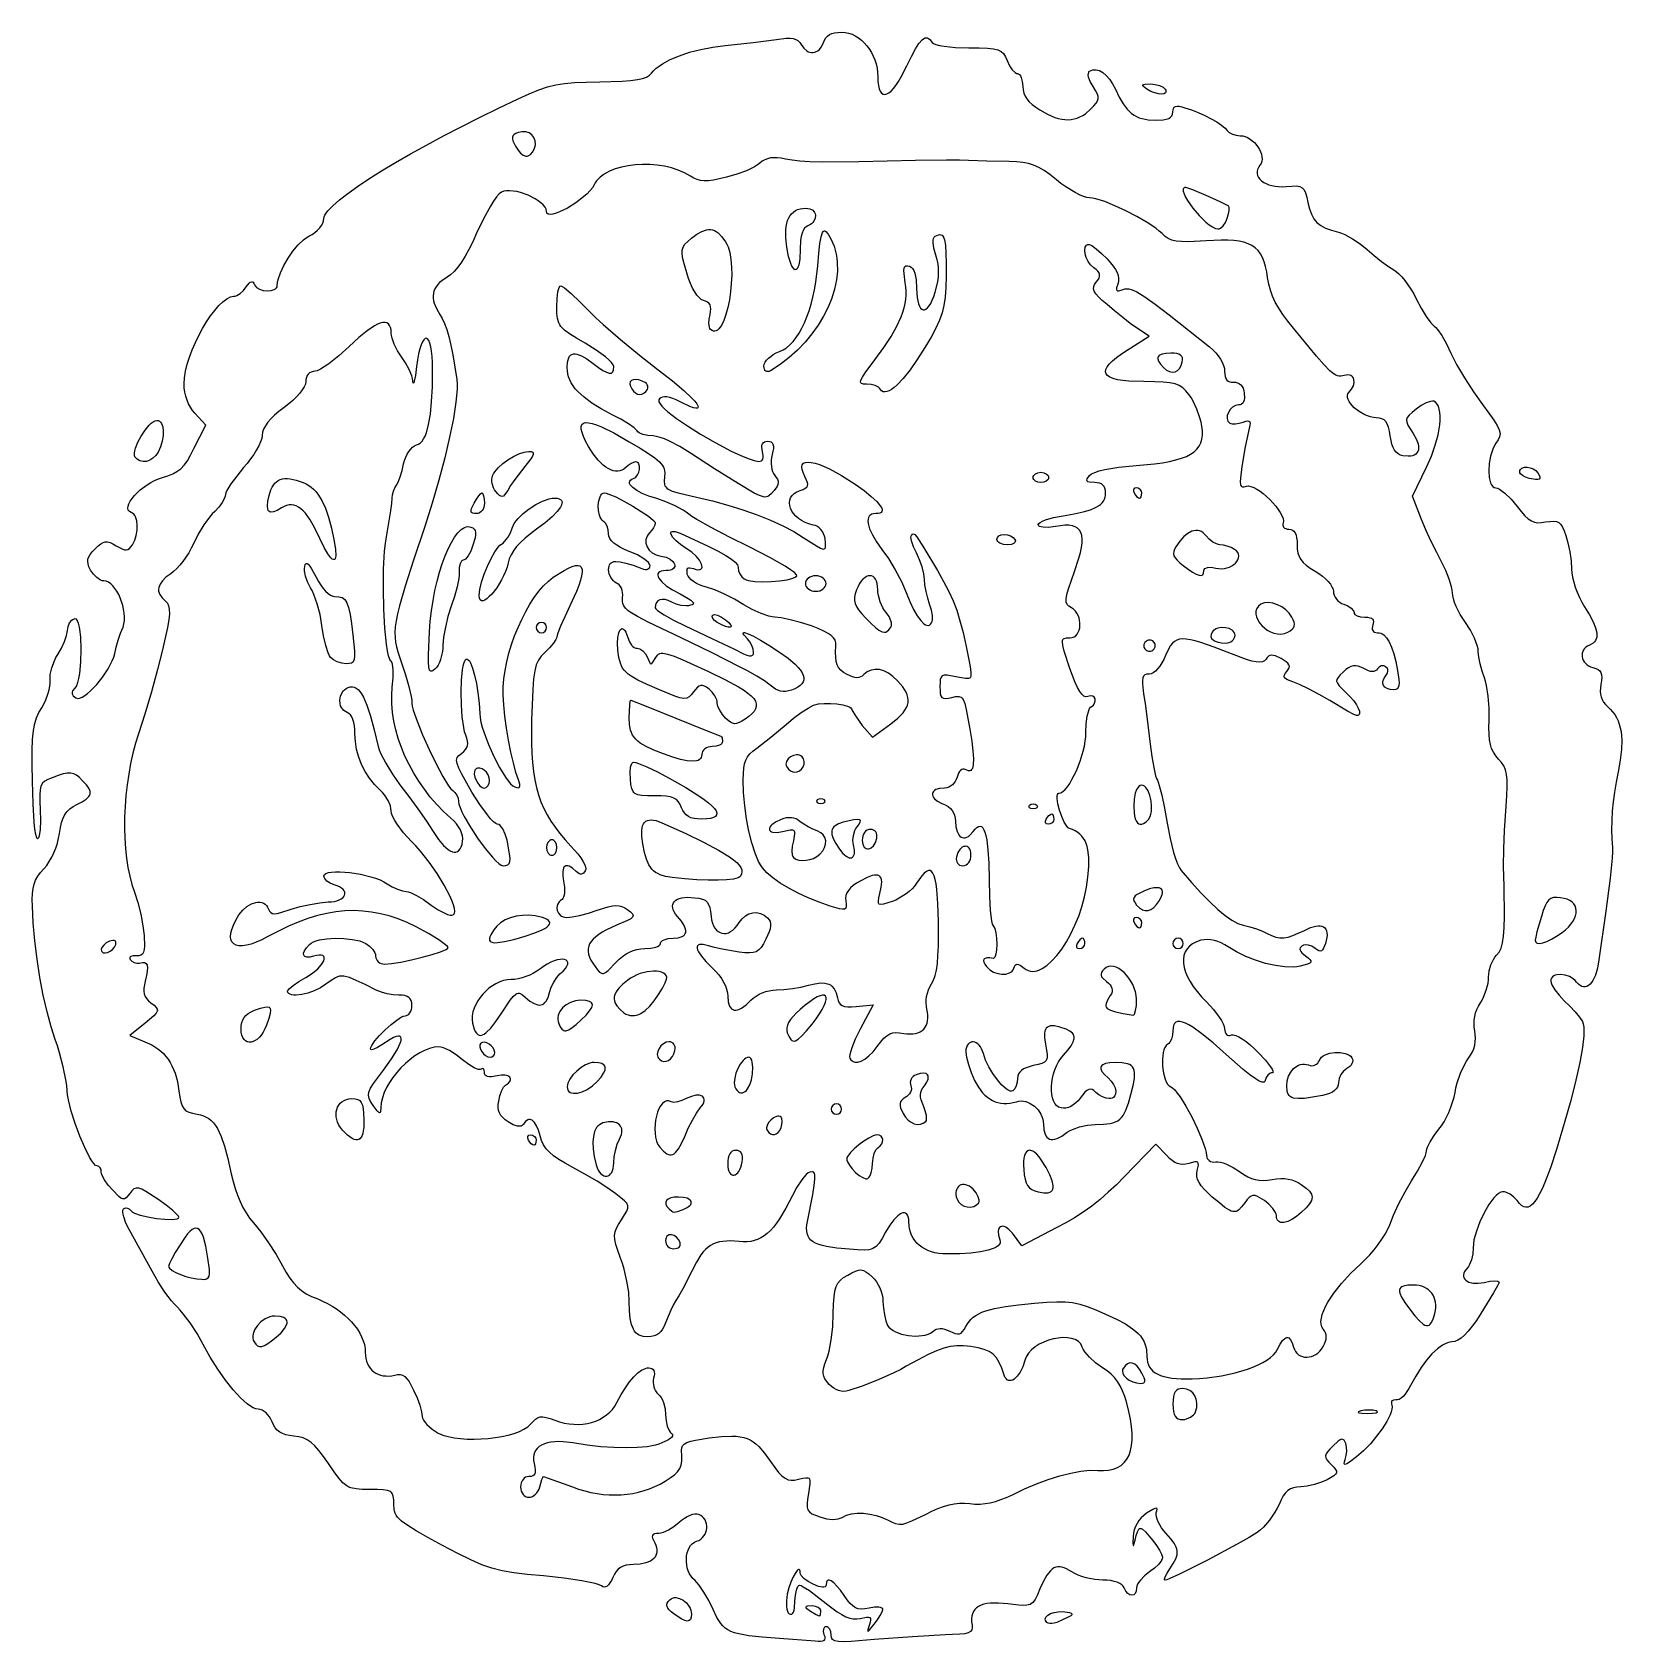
# Model space of a CAD drawing. Extents: x 239 to 1106, y -837 to 40.
import ezdxf

# ---------------------------------------------------------------- set-up
doc = ezdxf.new("R2010")
doc.units = 0

msp = doc.modelspace()

# ---------------------------------------------------------------- linework, layer by layer
at = {"layer": 'Layer 1'}
for p, q in [((631.894184, 34.431634), (644.594198, 36.124962)), ((644.594198, 36.124962), (650.004923, 36.795239)), ((650.004923, 36.795239), (652.080249, 36.819493)), ((652.080249, 36.819493), (653.801695, 36.61885)), ((653.801695, 36.61885), (655.218874, 36.180083)), ((655.218874, 36.180083), (656.381394, 35.489962)), ((656.381394, 35.489962), (657.338865, 34.535258)), ((670.276398, 34.431632), (670.793438, 35.808567)), ((670.793438, 35.808567), (671.502301, 36.98045)), ((671.502301, 36.98045), (672.4096, 37.953896)), ((672.4096, 37.953896), (673.521952, 38.735518)), ((673.521952, 38.735518), (674.84597, 39.331932)), ((674.84597, 39.331932), (676.388268, 39.749753)), ((676.388268, 39.749753), (678.155463, 39.995595)), ((678.155463, 39.995595), (680.154168, 40.076072)), ((680.154168, 40.076072), (682.096853, 39.943023)), ((682.096853, 39.943023), (684.001091, 39.554072)), ((684.001091, 39.554072), (685.854892, 38.924515)), ((685.854892, 38.924515), (687.646268, 38.06965)), ((687.646268, 38.06965), (689.36323, 37.004772)), ((689.36323, 37.004772), (690.993789, 35.745177)), ((690.993789, 35.745177), (692.525956, 34.306162)), ((722.297224, 33.935527), (724.004337, 35.913282)), ((724.004337, 35.913282), (724.790714, 36.532571)), ((724.790714, 36.532571), (725.539472, 36.912081)), ((725.539472, 36.912081), (726.255984, 37.056775)), ((726.255984, 37.056775), (726.945625, 36.971613)), ((726.945625, 36.971613), (727.61377, 36.661557)), ((727.61377, 36.661557), (728.265792, 36.131567)), ((728.265792, 36.131567), (729.542968, 34.431632)), ((586.778379, 25.167325), (591.74813, 27.270208)), ((591.74813, 27.270208), (597.326422, 29.121741)), ((597.326422, 29.121741), (603.40742, 30.678929)), ((603.40742, 30.678929), (609.885289, 31.898781)), ((609.885289, 31.898781), (616.654198, 32.738302)), ((616.654198, 32.738302), (631.894184, 34.431634)), ((657.338865, 34.535258), (658.140898, 33.302742)), ((658.140898, 33.302742), (659.542085, 31.290809)), ((659.542085, 31.290809), (661.148324, 29.90726)), ((661.148324, 29.90726), (662.001466, 29.449063)), ((662.001466, 29.449063), (662.873624, 29.145482)), ((662.873624, 29.145482), (663.754051, 28.995689)), ((663.754051, 28.995689), (664.631997, 28.998858)), ((664.631997, 28.998858), (665.496713, 29.154163)), ((665.496713, 29.154163), (666.33745, 29.460776)), ((666.33745, 29.460776), (667.143461, 29.917871)), ((667.143461, 29.917871), (667.903995, 30.524621)), ((667.903995, 30.524621), (669.245641, 32.183777)), ((669.245641, 32.183777), (670.276398, 34.431632)), ((692.525956, 34.306162), (693.947743, 32.703022)), ((693.947743, 32.703022), (695.24716, 30.951054)), ((695.24716, 30.951054), (696.412219, 29.065554)), ((696.412219, 29.065554), (697.43093, 27.061819)), ((697.43093, 27.061819), (698.291305, 24.955144)), ((715.714068, 21.731632), (718.195085, 26.884391)), ((718.195085, 26.884391), (720.375139, 30.939126)), ((720.375139, 30.939126), (722.297224, 33.935527)), ((729.542968, 34.431632), (730.230333, 33.824194)), ((730.230333, 33.824194), (731.602307, 33.276287)), ((731.602307, 33.276287), (733.576209, 32.794525)), ((733.576209, 32.794525), (736.069356, 32.385523)), ((736.069356, 32.385523), (742.282661, 31.812259)), ((742.282661, 31.812259), (749.580768, 31.609412)), ((749.580768, 31.609412), (755.235674, 31.572481)), ((755.235674, 31.572481), (759.630504, 31.419794)), ((759.630504, 31.419794), (762.960388, 31.088514)), ((762.960388, 31.088514), (765.420455, 30.515802)), ((765.420455, 30.515802), (767.205837, 29.638819)), ((767.205837, 29.638819), (768.511663, 28.394727)), ((768.511663, 28.394727), (769.533064, 26.720688)), ((769.533064, 26.720688), (770.465168, 24.553862)), ((575.435477, 16.613581), (576.578698, 17.780502)), ((576.578698, 17.780502), (577.710894, 19.0926)), ((577.710894, 19.0926), (579.087829, 20.379479)), ((579.087829, 20.379479), (580.696274, 21.635765)), ((580.696274, 21.635765), (582.523, 22.856084)), ((582.523, 22.856084), (586.778379, 25.167325)), ((698.291305, 24.955144), (698.981356, 22.760825)), ((698.981356, 22.760825), (699.489092, 20.49416)), ((699.489092, 20.49416), (699.802526, 18.170443)), ((699.802526, 18.170443), (699.909668, 15.804972)), ((712.685152, 15.677652), (715.714068, 21.731632)), ((770.465168, 24.553862), (771.704299, 21.784558)), ((771.704299, 21.784558), (773.181555, 19.544421)), ((773.181555, 19.544421), (774.711728, 18.045117)), ((774.711728, 18.045117), (775.43878, 17.639423)), ((775.43878, 17.639423), (776.109608, 17.498312)), ((814.673751, 16.701829), (814.694698, 17.626216)), ((814.694698, 17.626216), (814.914082, 18.372009)), ((814.914082, 18.372009), (815.338518, 18.909444)), ((815.338518, 18.909444), (817.079254, 19.561532)), ((817.079254, 19.561532), (818.892752, 19.628229)), ((818.892752, 19.628229), (820.745937, 19.132687)), ((820.745937, 19.132687), (822.605737, 18.098056)), ((822.605737, 18.098056), (824.439078, 16.547489)), ((515.019021, 8.57742), (519.759476, 10.212876)), ((519.759476, 10.212876), (524.367635, 11.395232)), ((524.367635, 11.395232), (529.18746, 12.193943)), ((529.18746, 12.193943), (534.562906, 12.678461)), ((534.562906, 12.678461), (540.837933, 12.91824)), ((540.837933, 12.91824), (548.356498, 12.982732)), ((548.356498, 12.982732), (560.624328, 13.375197)), ((560.624328, 13.375197), (565.174054, 13.731833)), ((565.174054, 13.731833), (568.817585, 14.217453)), ((568.817585, 14.217453), (571.667368, 14.848593)), ((571.667368, 14.848593), (573.83585, 15.641791)), ((573.83585, 15.641791), (575.435477, 16.613581)), ((699.909668, 15.804972), (699.997242, 13.208125)), ((699.997242, 13.208125), (700.253075, 11.024278)), ((700.253075, 11.024278), (700.66683, 9.24971)), ((700.66683, 9.24971), (701.228173, 7.880699)), ((707.116793, 7.974976), (708.42186, 9.340682)), ((708.42186, 9.340682), (709.791833, 11.082177)), ((709.791833, 11.082177), (711.216375, 13.195741)), ((711.216375, 13.195741), (712.685152, 15.677652)), ((776.109608, 17.498312), (776.636018, 17.357201)), ((776.636018, 17.357201), (777.145892, 16.951507)), ((777.145892, 16.951507), (777.622693, 16.307688)), ((777.622693, 16.307688), (778.049884, 15.452203)), ((778.049884, 15.452203), (778.689293, 13.212066)), ((778.689293, 13.212066), (778.931828, 10.442762)), ((778.931828, 10.442762), (779.065773, 8.600601)), ((814.844627, 15.628614), (814.673751, 16.701829)), ((815.735388, 13.154762), (814.844627, 15.628614)), ((817.314068, 10.442784), (815.735388, 13.154762)), ((818.60777, 8.346502), (817.314068, 10.442784)), ((824.439078, 16.547489), (826.212888, 14.504135)), ((826.212888, 14.504135), (827.894092, 11.991147)), ((827.894092, 11.991147), (829.449618, 9.031674)), ((829.449618, 9.031674), (831.483052, 4.657782)), ((844.463348, 10.916317), (844.478781, 11.288937)), ((844.831559, 10.424633), (844.463348, 10.916317)), ((844.478781, 11.288937), (844.891089, 11.555725)), ((846.666, 9.03116), (844.831559, 10.424633)), ((844.891089, 11.555725), (845.7135, 11.729908)), ((845.7135, 11.729908), (848.64155, 11.85338)), ((848.803611, 7.827305), (846.666, 9.03116)), ((846.666, 9.03116), (846.666, 9.03116)), ((848.64155, 11.85338), (851.185956, 11.610845)), ((851.185956, 11.610845), (853.545156, 10.971436)), ((853.545156, 10.971436), (855.428108, 10.067444)), ((855.428108, 10.067444), (856.100041, 9.55757)), ((856.100041, 9.55757), (856.54377, 9.03116)), ((856.54377, 9.03116), (856.86692, 8.386238)), ((493.135611, -1.338459), (503.765398, 3.669402)), ((503.765398, 3.669402), (509.802315, 6.419414)), ((509.802315, 6.419414), (515.019021, 8.57742)), ((701.228173, 7.880699), (701.926768, 6.913526)), ((701.926768, 6.913526), (702.75228, 6.344469)), ((702.75228, 6.344469), (703.694374, 6.169806)), ((703.694374, 6.169806), (704.742714, 6.385817)), ((704.742714, 6.385817), (705.886966, 6.988781)), ((705.886966, 6.988781), (707.116793, 7.974976)), ((779.065773, 8.600601), (779.474223, 6.870888)), ((779.474223, 6.870888), (780.167101, 5.23378)), ((780.167101, 5.23378), (781.154327, 3.669432)), ((781.154327, 3.669432), (782.445824, 2.158)), ((782.445824, 2.158), (784.051513, 0.679641)), ((784.051513, 0.679641), (785.981317, -0.785491)), ((817.665193, -0.156558), (818.941255, 1.354322)), ((819.514519, 6.637177), (818.60777, 8.346502)), ((818.941255, 1.354322), (819.747683, 2.67338)), ((820.017778, 5.199052), (819.514519, 6.637177)), ((819.747683, 2.67338), (820.101012, 3.916371)), ((820.101012, 3.916371), (820.017778, 5.199052)), ((831.483052, 4.657782), (833.59917, 1.028033)), ((833.59917, 1.028033), (835.854196, -1.907183)), ((850.90815, 6.967409), (848.803611, 7.827305)), ((852.867168, 6.451472), (850.90815, 6.967409)), ((854.568217, 6.279492), (852.867168, 6.451472)), ((855.89885, 6.451472), (854.568217, 6.279492)), ((856.746619, 6.967409), (855.89885, 6.451472)), ((856.954289, 7.354363), (856.746619, 6.967409)), ((856.86692, 8.386238), (856.999075, 7.827305)), ((856.999075, 7.827305), (856.954289, 7.354363)), ((463.059435, -16.47862), (482.76916, -6.389728)), ((482.76916, -6.389728), (493.135611, -1.338459)), ((785.981317, -0.785491), (788.245158, -2.257238)), ((788.245158, -2.257238), (792.454786, -4.652817)), ((792.454786, -4.652817), (796.416369, -6.340637)), ((796.416369, -6.340637), (798.309311, -6.921204)), ((798.309311, -6.921204), (800.146443, -7.327311)), ((800.146443, -7.327311), (801.929832, -7.559786)), ((801.929832, -7.559786), (803.661545, -7.619455)), ((803.661545, -7.619455), (805.34365, -7.507145)), ((805.34365, -7.507145), (806.978212, -7.223683)), ((806.978212, -7.223683), (808.567299, -6.769896)), ((808.567299, -6.769896), (810.112978, -6.14661)), ((810.112978, -6.14661), (811.617317, -5.354652)), ((811.617317, -5.354652), (813.082382, -4.394849)), ((813.082382, -4.394849), (815.902958, -1.975016)), ((815.902958, -1.975016), (817.665193, -0.156558)), ((835.854196, -1.907183), (837.051368, -3.129844)), ((837.051368, -3.129844), (838.30435, -4.197476)), ((838.30435, -4.197476), (839.620171, -5.11628)), ((839.620171, -5.11628), (841.005858, -5.892457)), ((841.005858, -5.892457), (842.468438, -6.532208)), ((842.468438, -6.532208), (844.01494, -7.041735)), ((844.01494, -7.041735), (847.387819, -7.694922)), ((847.387819, -7.694922), (851.180718, -7.901626)), ((851.180718, -7.901626), (855.537521, -7.67232)), ((855.537521, -7.67232), (857.193371, -7.365845)), ((857.193371, -7.365845), (858.518492, -6.913849)), ((858.518492, -6.913849), (859.526113, -6.303103)), ((859.526113, -6.303103), (860.229463, -5.520378)), ((860.229463, -5.520378), (860.641772, -4.552445)), ((860.641772, -4.552445), (860.776268, -3.386076)), ((860.776268, -3.386076), (860.858399, -2.328295)), ((860.858399, -2.328295), (861.115816, -1.485488)), ((861.115816, -1.485488), (861.565056, -0.860961)), ((861.565056, -0.860961), (862.222655, -0.458022)), ((862.222655, -0.458022), (863.105151, -0.279979)), ((863.105151, -0.279979), (864.229079, -0.330139)), ((864.229079, -0.330139), (865.610975, -0.611809)), ((865.610975, -0.611809), (867.267378, -1.128296)), ((867.267378, -1.128296), (870.854687, -2.333252)), ((870.854687, -2.333252), (874.534603, -3.782947)), ((874.534603, -3.782947), (878.161603, -5.404621)), ((878.161603, -5.404621), (881.590164, -7.125516)), ((881.590164, -7.125516), (884.674765, -8.872871)), ((453.832744, -21.44431), (463.059435, -16.47862)), ((500.732491, -17.074169), (500.71816, -18.00462)), ((501.037864, -16.302469), (500.732491, -17.074169)), ((501.640894, -15.66306), (501.037864, -16.302469)), ((502.548194, -15.129484), (501.640894, -15.66306)), ((503.76638, -14.675282), (502.548194, -15.129484)), ((504.866191, -14.336291), (503.76638, -14.675282)), ((505.937063, -14.159355), (504.866191, -14.336291)), ((507.955611, -14.251964), (505.937063, -14.159355)), ((509.749263, -14.873735), (507.955611, -14.251964)), ((511.245259, -15.945294), (509.749263, -14.873735)), ((512.370839, -17.387269), (511.245259, -15.945294)), ((513.053242, -19.120284), (512.370839, -17.387269)), ((884.674765, -8.872871), (887.269882, -10.573925)), ((887.269882, -10.573925), (889.229994, -12.15592)), ((889.229994, -12.15592), (890.409578, -13.546096)), ((890.409578, -13.546096), (890.840077, -14.072506)), ((890.840077, -14.072506), (891.47232, -14.58238)), ((891.47232, -14.58238), (893.19652, -15.486372)), ((893.19652, -15.486372), (895.291137, -16.125781)), ((895.291137, -16.125781), (897.465128, -16.368316)), ((897.465128, -16.368316), (898.841305, -16.493167)), ((898.841305, -16.493167), (900.20632, -16.851182)), ((900.20632, -16.851182), (901.542397, -17.417557)), ((901.542397, -17.417557), (902.831759, -18.167488)), ((436.927159, -31.038344), (445.102554, -26.30954)), ((445.102554, -26.30954), (453.832744, -21.44431)), ((500.71816, -18.00462), (500.988256, -19.120278)), ((500.988256, -19.120278), (502.35527, -22.013052)), ((502.35527, -22.013052), (503.753152, -24.260907)), ((503.753152, -24.260907), (505.177492, -25.920063)), ((505.177492, -25.920063), (506.601831, -26.983908)), ((510.61026, -26.537424), (511.770011, -25.153875)), ((511.770011, -25.153875), (512.79747, -23.141942)), ((512.79747, -23.141942), (512.79748, -23.141942)), ((512.79748, -23.141942), (513.086729, -22.091878)), ((513.21971, -21.064966), (513.053242, -19.120284)), ((513.086729, -22.091878), (513.21971, -21.064966)), ((902.831759, -18.167488), (904.056629, -19.076169)), ((904.056629, -19.076169), (905.19923, -20.118795)), ((905.19923, -20.118795), (907.166517, -22.506666)), ((907.166517, -22.506666), (907.955649, -23.802301)), ((907.955649, -23.802301), (908.591405, -25.132662)), ((908.591405, -25.132662), (909.056008, -26.472944)), ((429.364848, -35.594756), (436.927159, -31.038344)), ((506.601831, -26.983908), (507.999711, -27.445826)), ((507.999711, -27.445826), (508.680461, -27.448995)), ((508.680461, -27.448995), (509.344674, -27.299202)), ((509.344674, -27.299202), (510.61026, -26.537424)), ((556.68837, -34.460605), (553.573527, -35.722266)), ((560.100457, -33.450712), (556.68837, -34.460605)), ((563.751496, -32.69796), (560.100457, -33.450712)), ((567.583198, -32.207724), (563.751496, -32.69796)), ((571.537269, -31.985378), (567.583198, -32.207724)), ((575.555421, -32.036297), (571.537269, -31.985378)), ((579.579361, -32.365854), (575.555421, -32.036297)), ((583.550799, -32.979425), (579.579361, -32.365854)), ((587.411444, -33.882383), (583.550799, -32.979425)), ((591.103005, -35.080102), (587.411444, -33.882383)), ((594.56719, -36.577958), (591.103005, -35.080102)), ((632.701507, -33.349839), (628.331485, -35.453274)), ((634.359006, -32.313004), (632.701507, -33.349839)), ((635.56341, -31.325778), (634.359006, -32.313004)), ((636.94531, -30.279571), (635.56341, -31.325778)), ((638.363587, -29.464874), (636.94531, -30.279571)), ((639.854623, -28.875074), (638.363587, -29.464874)), ((641.454799, -28.503554), (639.854623, -28.875074)), ((643.200494, -28.343702), (641.454799, -28.503554)), ((645.128091, -28.388901), (643.200494, -28.343702)), ((647.273969, -28.632538), (645.128091, -28.388901)), ((649.67451, -29.067998), (647.273969, -28.632538)), ((653.181343, -29.729456), (649.67451, -29.067998)), ((657.40916, -30.232165), (653.181343, -29.729456)), ((662.761452, -30.576123), (657.40916, -30.232165)), ((669.64171, -30.761331), (662.761452, -30.576123)), ((689.600085, -30.655497), (669.64171, -30.761331)), ((720.51221, -29.914664), (689.600085, -30.655497)), ((737.339654, -29.702997), (720.51221, -29.914664)), ((744.443709, -29.755914), (737.339654, -29.702997)), ((749.29881, -29.914664), (744.443709, -29.755914)), ((759.388201, -30.196886), (749.29881, -29.914664)), ((771.59431, -30.479108), (759.388201, -30.196886)), ((775.522272, -30.567854), (771.59431, -30.479108)), ((778.940908, -30.871573), (775.522272, -30.567854)), ((782.002355, -31.44649), (778.940908, -30.871573)), ((784.858748, -32.348828), (782.002355, -31.44649)), ((787.662223, -33.634812), (784.858748, -32.348828)), ((790.564918, -35.360666), (787.662223, -33.634812)), ((906.874879, -34.781142), (906.639855, -35.925188)), ((907.38689, -33.620559), (906.874879, -34.781142)), ((908.189528, -32.455016), (907.38689, -33.620559)), ((908.847346, -31.437197), (908.189528, -32.455016)), ((909.245126, -30.305275), (908.847346, -31.437197)), ((909.056008, -26.472944), (909.33168, -27.798344)), ((909.400645, -29.084056), (909.245126, -30.305275)), ((909.33168, -27.798344), (909.400645, -29.084056)), ((416.312648, -44.046533), (422.473914, -39.942807)), ((422.473914, -39.942807), (429.364848, -35.594756)), ((545.25241, -43.179094), (544.309695, -44.757705)), ((545.853945, -42.043153), (545.25241, -43.179094)), ((546.595369, -40.964108), (545.853945, -42.043153)), ((548.468736, -38.979391), (546.595369, -40.964108)), ((550.814219, -37.230319), (548.468736, -38.979391)), ((553.573527, -35.722266), (550.814219, -37.230319)), ((597.74571, -38.381324), (594.56719, -36.577958)), ((599.590073, -39.493676), (597.74571, -38.381324)), ((601.38813, -40.295142), (599.590073, -39.493676)), ((603.25233, -40.792338), (601.38813, -40.295142)), ((605.295123, -40.991877), (603.25233, -40.792338)), ((607.628957, -40.900376), (605.295123, -40.991877)), ((610.366283, -40.524447), (607.628957, -40.900376)), ((617.50121, -38.945768), (610.366283, -40.524447)), ((623.061876, -37.397958), (617.50121, -38.945768)), ((628.331485, -35.453274), (623.061876, -37.397958)), ((793.718968, -37.582613), (790.564918, -35.360666)), ((797.27651, -40.356878), (793.718968, -37.582613)), ((799.77737, -42.320857), (797.27651, -40.356878)), ((802.360913, -44.162466), (799.77737, -42.320857)), ((906.639855, -35.925188), (906.668173, -37.041123)), ((906.668173, -37.041123), (906.946192, -38.117371)), ((906.946192, -38.117371), (907.460268, -39.142355)), ((907.460268, -39.142355), (908.196759, -40.104501)), ((908.196759, -40.104501), (909.142023, -40.992234)), ((909.142023, -40.992234), (910.282417, -41.793976)), ((910.282417, -41.793976), (911.604298, -42.498153)), ((911.604298, -42.498153), (913.094023, -43.09319)), ((913.094023, -43.09319), (914.73795, -43.56751)), ((914.73795, -43.56751), (916.522437, -43.909538)), ((922.582828, -44.026116), (925.685066, -43.788542)), ((925.685066, -43.788542), (928.086158, -43.765943)), ((928.086158, -43.765943), (929.905166, -44.040999)), ((402.789772, -54.532084), (406.412285, -51.377138)), ((406.412285, -51.377138), (410.939341, -47.869965)), ((410.939341, -47.869965), (416.312648, -44.046533)), ((490.473266, -51.977024), (488.70221, -54.78546)), ((492.102108, -49.701059), (490.473266, -51.977024)), ((493.539125, -48.053479), (492.102108, -49.701059)), ((494.73471, -47.130194), (493.539125, -48.053479)), ((495.987129, -46.624242), (494.73471, -47.130194)), ((497.491317, -46.363443), (495.987129, -46.624242)), ((499.201386, -46.328369), (497.491317, -46.363443)), ((501.071448, -46.499587), (499.201386, -46.328369)), ((503.055612, -46.857668), (501.071448, -46.499587)), ((505.10799, -47.383182), (503.055612, -46.857668)), ((509.233835, -48.858784), (505.10799, -47.383182)), ((513.08187, -50.77095), (509.233835, -48.858784)), ((514.786987, -51.842168), (513.08187, -50.77095)), ((516.284985, -52.964236), (514.786987, -51.842168)), ((539.528598, -49.753984), (535.300784, -52.967014)), ((541.389084, -48.078636), (539.528598, -49.753984)), ((543.002351, -46.402047), (541.389084, -48.078636)), ((544.309695, -44.757705), (543.002351, -46.402047)), ((807.471775, -47.306595), (802.360913, -44.162466)), ((809.846959, -48.523126), (807.471775, -47.306595)), ((812.000555, -49.445309), (809.846959, -48.523126)), ((813.856495, -50.030147), (812.000555, -49.445309)), ((815.33871, -50.234648), (813.856495, -50.030147)), ((816.914156, -50.375828), (815.33871, -50.234648)), ((818.853816, -50.782004), (816.914156, -50.375828)), ((823.615767, -52.285164), (818.853816, -50.782004)), ((829.204538, -54.535772), (823.615767, -52.285164)), ((866.604061, -45.142192), (866.443131, -45.549393)), ((866.443131, -45.549393), (866.456703, -46.650237)), ((866.456703, -46.650237), (866.875831, -48.078915)), ((866.885138, -44.84129), (866.604061, -45.142192)), ((866.875831, -48.078915), (867.650493, -49.770523)), ((867.292615, -44.654799), (866.885138, -44.84129)), ((867.832746, -44.590832), (867.292615, -44.654799)), ((867.650493, -49.770523), (868.730666, -51.660154)), ((871.572189, -45.940207), (867.832746, -44.590832)), ((868.730666, -51.660154), (871.607455, -55.773869)), ((878.909951, -49.035833), (871.572189, -45.940207)), ((886.565211, -52.448958), (878.909951, -49.035833)), ((891.257146, -54.750832), (886.565211, -52.448958)), ((916.522437, -43.909538), (918.433841, -44.107699)), ((918.433841, -44.107699), (920.458519, -44.150417)), ((920.458519, -44.150417), (922.582828, -44.026116)), ((929.905166, -44.040999), (931.261153, -44.696393)), ((931.261153, -44.696393), (932.27318, -45.814808)), ((932.27318, -45.814808), (933.06031, -47.478925)), ((933.06031, -47.478925), (933.741605, -49.771427)), ((933.741605, -49.771427), (934.436128, -52.774996)), ((397.932398, -61.523898), (398.073397, -60.642428)), ((398.073397, -60.642428), (398.491537, -59.641431)), ((398.491537, -59.641431), (399.17953, -58.525402)), ((399.17953, -58.525402), (400.130092, -57.298837)), ((400.130092, -57.298837), (402.789772, -54.532084)), ((488.70221, -54.78546), (484.931888, -61.616103)), ((517.529975, -54.117723), (516.284985, -52.964236)), ((518.476069, -55.283198), (517.529975, -54.117723)), ((519.077377, -56.441232), (518.476069, -55.283198)), ((519.28801, -57.572394), (519.077377, -56.441232)), ((519.536194, -58.523863), (519.28801, -57.572394)), ((520.241611, -59.072255), (519.536194, -58.523863)), ((521.345555, -59.251058), (520.241611, -59.072255)), ((522.789323, -59.093757), (521.345555, -59.251058)), ((524.51421, -58.63384), (522.789323, -59.093757)), ((526.461512, -57.904791), (524.51421, -58.63384)), ((530.788544, -55.773246), (526.461512, -57.904791)), ((535.300784, -52.967014), (530.788544, -55.773246)), ((650.748805, -62.57709), (651.33261, -61.171487)), ((651.33261, -61.171487), (652.045399, -59.931249)), ((652.045399, -59.931249), (652.887585, -58.856376)), ((652.887585, -58.856376), (653.859582, -57.946867)), ((653.859582, -57.946867), (654.961803, -57.202723)), ((654.961803, -57.202723), (656.194663, -56.623945)), ((656.194663, -56.623945), (657.558573, -56.210531)), ((657.558573, -56.210531), (659.053947, -55.962483)), ((659.053947, -55.962483), (660.6812, -55.8798)), ((660.6812, -55.8798), (661.828692, -55.959657)), ((661.828692, -55.959657), (662.836451, -56.187929)), ((662.836451, -56.187929), (663.70365, -56.547666)), ((663.70365, -56.547666), (664.429463, -57.021917)), ((664.429463, -57.021917), (665.013061, -57.593734)), ((665.013061, -57.593734), (665.45362, -58.246165)), ((665.768915, -61.323047), (665.046823, -62.904483)), ((665.45362, -58.246165), (665.750311, -58.962262)), ((665.750311, -58.962262), (665.902309, -59.725075)), ((665.902309, -59.725075), (665.768915, -61.323047)), ((835.200104, -57.325467), (829.204538, -54.535772)), ((841.182439, -60.445891), (835.200104, -57.325467)), ((846.731519, -63.688685), (841.182439, -60.445891)), ((871.607455, -55.773869), (875.106018, -59.900817)), ((875.106018, -59.900817), (878.826174, -63.521755)), ((890.018631, -62.468975), (890.410546, -61.241972)), ((890.41048, -61.241942), (891.098397, -58.997396)), ((890.410546, -61.241972), (890.41048, -61.241942)), ((891.098397, -58.997396), (891.468813, -57.043891)), ((891.521729, -55.566633), (891.257146, -54.750832)), ((891.468813, -57.043891), (891.521729, -55.566633)), ((934.436128, -52.774996), (935.255783, -56.279073)), ((935.255783, -56.279073), (936.283799, -59.217605)), ((936.283799, -59.217605), (937.596242, -61.660046)), ((389.747958, -71.119448), (391.477118, -70.18624)), ((391.477118, -70.18624), (393.050836, -69.104204)), ((393.050836, -69.104204), (394.445961, -67.909721)), ((394.445961, -67.909721), (395.639342, -66.639171)), ((395.639342, -66.639171), (396.607827, -65.328933)), ((396.607827, -65.328933), (397.328266, -64.015388)), ((397.328266, -64.015388), (397.777506, -62.734916)), ((397.777506, -62.734916), (397.932398, -61.523898)), ((481.18801, -69.425694), (479.084572, -74.149046)), ((484.931888, -61.616103), (481.18801, -69.425694)), ((598.310788, -72.24887), (601.310499, -70.041805)), ((601.310499, -70.041805), (603.999324, -68.509427)), ((603.999324, -68.509427), (606.436797, -67.664965)), ((606.436797, -67.664965), (607.579879, -67.504837)), ((607.579879, -67.504837), (608.682448, -67.521649)), ((608.682448, -67.521649), (609.751945, -67.717054)), ((609.751945, -67.717054), (610.795811, -68.092707)), ((610.795811, -68.092707), (611.821488, -68.65026)), ((611.821488, -68.65026), (612.836417, -69.391369)), ((612.836417, -69.391369), (614.863798, -71.430863)), ((649.750074, -72.085564), (649.767162, -67.786083)), ((649.767162, -67.786083), (649.966495, -65.884388)), ((649.966495, -65.884388), (650.293571, -64.148057)), ((650.293571, -64.148057), (650.748805, -62.57709)), ((658.635092, -69.426457), (658.172072, -71.224519)), ((659.230405, -67.945895), (658.635092, -69.426457)), ((659.958008, -66.789446), (659.230405, -67.945895)), ((660.817903, -65.963726), (659.958008, -66.789446)), ((661.81009, -65.47535), (660.817903, -65.963726)), ((662.845409, -64.949008), (661.81009, -65.47535)), ((663.72942, -64.333783), (662.845409, -64.949008)), ((664.462949, -63.646625), (663.72942, -64.333783)), ((665.046823, -62.904483), (664.462949, -63.646625)), ((669.033409, -71.47575), (669.748335, -69.179942)), ((669.748335, -69.179942), (670.147759, -68.538262)), ((670.147759, -68.538262), (670.582323, -68.220283)), ((670.582323, -68.220283), (671.057402, -68.215671)), ((671.057402, -68.215671), (671.578369, -68.514091)), ((671.578369, -68.514091), (672.779466, -69.978684)), ((672.779466, -69.978684), (674.22861, -72.53138)), ((851.427317, -66.84549), (846.731519, -63.688685)), ((853.323978, -68.326535), (851.427317, -66.84549)), ((854.84981, -69.707948), (853.323978, -68.326535)), ((856.528827, -71.220482), (854.84981, -69.707948)), ((878.826174, -63.521755), (880.644294, -64.980208)), ((880.644294, -64.980208), (882.367744, -66.117441)), ((882.367744, -66.117441), (883.946502, -66.868551)), ((883.946502, -66.868551), (885.330546, -67.168632)), ((885.330546, -67.168632), (886.000271, -67.052877)), ((886.000271, -67.052877), (886.719607, -66.71884)), ((886.719607, -66.71884), (888.188044, -65.475299)), ((888.188044, -65.475299), (889.497732, -63.59676)), ((889.497732, -63.59676), (890.018631, -62.468975)), ((937.596242, -61.660046), (939.269179, -63.675846)), ((939.269179, -63.675846), (941.378679, -65.334459)), ((941.378679, -65.334459), (944.000809, -66.705337)), ((944.000809, -66.705337), (947.211636, -67.857932)), ((947.211636, -67.857932), (951.087228, -68.861696)), ((951.087228, -68.861696), (952.703392, -69.424487)), ((952.703392, -69.424487), (954.544454, -70.241939)), ((381.076278, -79.329794), (383.962431, -75.903992)), ((383.962431, -75.903992), (386.901498, -73.093347)), ((386.901498, -73.093347), (388.345399, -71.987955)), ((388.345399, -71.987955), (389.747958, -71.119448)), ((477.00759, -78.373006), (474.957064, -82.100879)), ((479.084572, -74.149046), (477.00759, -78.373006)), ((593.201023, -80.809261), (593.230788, -78.739995)), ((593.230788, -78.739995), (593.736803, -77.041145)), ((593.736803, -77.041145), (594.738913, -75.520889)), ((594.738913, -75.520889), (596.25696, -73.987404)), ((596.25696, -73.987404), (598.310788, -72.24887)), ((614.863798, -71.430863), (616.937488, -74.22442)), ((616.937488, -74.22442), (617.633294, -75.452979)), ((617.633294, -75.452979), (618.240836, -76.85295)), ((618.240836, -76.85295), (619.20188, -80.105319)), ((650.239, -77.0465), (649.750074, -72.085564)), ((651.283543, -82.269746), (650.23899, -77.04644)), ((650.23899, -77.04644), (650.239, -77.0465)), ((657.57676, -78.45755), (657.365645, -83.420691)), ((657.841343, -73.333465), (657.57676, -78.45755)), ((658.172072, -71.224519), (657.841343, -73.333465)), ((667.788766, -80.406537), (668.394551, -75.190388)), ((668.394551, -75.190388), (669.033409, -71.47575)), ((674.22861, -72.53138), (675.208818, -74.526422)), ((675.208818, -74.526422), (676.034462, -76.592107)), ((676.034462, -76.592107), (676.708074, -78.723007)), ((676.708074, -78.723007), (677.232185, -80.913697)), ((730.002832, -74.647991), (730.061812, -73.432013)), ((730.404115, -77.708335), (730.002832, -74.647991)), ((730.061812, -73.432013), (730.289463, -72.434316)), ((730.289463, -72.434316), (730.682478, -71.661517)), ((731.519772, -81.56243), (730.404115, -77.708335)), ((730.682478, -71.661517), (731.23755, -71.12023)), ((731.23755, -71.12023), (732.962302, -70.317662)), ((732.962302, -70.317662), (733.695074, -70.207419)), ((733.695074, -70.207419), (734.346403, -70.308843)), ((734.346403, -70.308843), (734.920011, -70.635162)), ((734.920011, -70.635162), (735.419618, -71.199607)), ((735.419618, -71.199607), (735.848945, -72.015405)), ((735.848945, -72.015405), (736.211712, -73.095786)), ((736.211712, -73.095786), (736.752453, -76.103215)), ((736.752453, -76.103215), (737.071606, -80.327726)), ((812.734931, -78.75999), (812.992899, -77.142724)), ((812.939984, -80.7146), (812.734931, -78.75999)), ((812.992899, -77.142724), (813.307917, -76.516405)), ((813.307917, -76.516405), (813.753574, -76.041395)), ((813.753574, -76.041395), (814.33483, -75.740018)), ((814.33483, -75.740018), (815.056646, -75.634598)), ((815.056646, -75.634598), (815.712592, -75.800514)), ((815.712592, -75.800514), (816.600048, -76.274008)), ((816.600048, -76.274008), (818.937199, -77.998209)), ((818.937199, -77.998209), (821.803516, -80.51616)), ((858.280601, -72.389058), (856.528827, -71.220482)), ((860.257267, -73.240135), (858.280601, -72.389058)), ((862.61096, -73.800169), (860.257267, -73.240135)), ((865.493816, -74.095621), (862.61096, -73.800169)), ((869.057969, -74.152947), (865.493816, -74.095621)), ((878.83871, -73.659058), (869.057969, -74.152947)), ((887.157637, -73.223615), (878.83871, -73.659058)), ((890.757343, -73.251044), (887.157637, -73.223615)), ((894.00813, -73.456238), (890.757343, -73.251044)), ((896.928188, -73.849946), (894.00813, -73.456238)), ((899.535709, -74.442918), (896.928188, -73.849946)), ((901.84888, -75.245901), (899.535709, -74.442918)), ((903.885894, -76.269645), (901.84888, -75.245901)), ((905.664939, -77.5249), (903.885894, -76.269645)), ((907.204206, -79.022412), (905.664939, -77.5249)), ((954.544454, -70.241939), (958.636682, -72.495306)), ((958.636682, -72.495306), (962.834733, -75.330755)), ((962.834733, -75.330755), (966.609428, -78.457246)), ((966.609428, -78.457246), (970.450293, -81.724849)), ((374.190512, -91.082254), (376.044797, -87.140514)), ((376.044797, -87.140514), (378.388559, -83.149164)), ((378.388559, -83.149164), (381.076278, -79.329794)), ((472.932995, -85.335969), (470.935384, -88.081581)), ((474.957064, -82.100879), (472.932995, -85.335969)), ((593.627663, -83.440764), (593.201023, -80.809261)), ((594.490866, -86.826326), (593.627663, -83.440764)), ((595.770788, -91.15777), (594.490866, -86.826326)), ((619.20188, -80.105319), (619.842116, -83.857918)), ((619.842116, -83.857918), (620.183043, -87.987136)), ((652.457079, -86.077536), (651.283543, -82.269746)), ((653.066378, -87.446479), (652.457079, -86.077536)), ((653.676917, -88.456581), (653.066378, -87.446479)), ((656.787421, -86.888934), (656.386481, -88.066604)), ((657.365645, -83.420691), (656.787421, -86.888934)), ((666.067345, -96.107373), (667.17306, -87.20688)), ((667.17306, -87.20688), (667.788766, -80.406537)), ((677.232185, -80.913697), (677.609329, -83.158752)), ((677.609329, -83.158752), (677.842037, -85.452744)), ((677.842037, -85.452744), (677.884275, -90.165838)), ((714.304216, -88.512228), (714.675736, -87.692571)), ((714.675736, -87.692571), (715.265536, -87.273098)), ((715.265536, -87.273098), (716.080233, -87.217427)), ((716.080233, -87.217427), (717.12644, -87.48918)), ((717.12644, -87.48918), (718.025472, -87.975903)), ((732.248479, -83.951395), (731.519772, -81.56243)), ((732.745675, -86.280832), (732.248479, -83.951395)), ((733.017976, -88.597043), (732.745675, -86.280832)), ((737.071606, -80.327726), (737.198936, -85.875154)), ((737.198936, -85.875154), (737.16421, -92.85133)), ((813.568369, -82.82796), (812.939984, -80.7146)), ((814.5804, -84.921476), (813.568369, -82.82796)), ((815.936388, -86.816553), (814.5804, -84.921476)), ((817.596646, -88.334598), (815.936388, -86.816553)), ((821.803516, -80.51616), (824.934416, -83.536818)), ((824.934416, -83.536818), (826.774923, -85.576864)), ((826.774923, -85.576864), (828.281393, -87.474697)), ((828.281393, -87.474697), (829.463749, -89.246851)), ((908.521885, -80.772933), (907.204206, -79.022412)), ((909.636166, -82.78721), (908.521885, -80.772933)), ((910.565239, -85.075992), (909.636166, -82.78721)), ((911.327294, -87.650028), (910.565239, -85.075992)), ((911.940521, -90.520067), (911.327294, -87.650028)), ((970.450293, -81.724849), (974.476367, -84.913081)), ((974.476367, -84.913081), (978.237846, -87.625071)), ((978.237846, -87.625071), (981.284928, -89.463946)), ((357.138102, -96.814892), (357.796804, -96.262023)), ((357.796804, -96.262023), (358.386053, -95.990274)), ((358.386053, -95.990274), (358.909155, -95.996336)), ((358.909155, -95.996336), (359.369419, -96.276904)), ((359.369419, -96.276904), (359.770151, -96.828669)), ((372.532458, -97.930548), (372.645181, -96.417119)), ((372.645181, -96.417119), (372.971225, -94.752795)), ((372.971225, -94.752795), (374.190512, -91.082254)), ((460.980015, -96.450685), (459.959579, -97.542089)), ((462.176565, -95.398968), (460.980015, -96.450685)), ((465.10131, -93.414594), (462.176565, -95.398968)), ((467.019541, -92.117589), (465.10131, -93.414594)), ((468.964233, -90.341019), (467.019541, -92.117589)), ((470.935384, -88.081581), (468.964233, -90.341019)), ((596.760767, -94.196628), (595.770788, -91.15777)), ((597.816894, -96.947749), (596.760767, -94.196628)), ((620.246157, -92.369363), (620.052956, -96.880988)), ((620.183043, -87.987136), (620.246157, -92.369363)), ((654.278361, -89.106189), (653.676917, -88.456581)), ((654.860375, -89.393649), (654.278361, -89.106189)), ((655.412623, -89.317307), (654.860375, -89.393649)), ((655.92477, -88.87551), (655.412623, -89.317307)), ((656.386481, -88.066604), (655.92477, -88.87551)), ((665.32638, -100.309362), (666.067345, -96.107373)), ((677.379155, -95.009571), (676.346935, -99.940534)), ((677.884275, -90.165838), (677.379155, -95.009571)), ((714.144364, -89.768447), (714.304216, -88.512228)), ((714.189563, -91.497608), (714.144364, -89.768447)), ((714.86866, -96.52028), (714.189563, -91.497608)), ((715.165359, -98.784679), (714.86866, -96.52028)), ((718.025472, -87.975903), (718.815363, -88.790047)), ((718.815363, -88.790047), (719.492807, -89.915075)), ((719.492807, -89.915075), (720.054495, -91.33445)), ((720.054495, -91.33445), (720.497121, -93.031635)), ((720.497121, -93.031635), (720.817377, -94.990093)), ((720.817377, -94.990093), (721.07755, -99.62468)), ((731.23755, -101.60023), (732.551648, -95.929324)), ((732.551648, -95.929324), (732.914348, -93.374988)), ((732.914348, -93.374988), (733.071995, -90.946328)), ((733.071995, -90.946328), (733.017976, -88.597043)), ((737.16421, -92.85133), (736.991129, -99.108711)), ((818.907435, -89.345526), (817.596646, -88.334598)), ((818.128017, -97.464359), (819.007756, -96.236818)), ((819.880881, -90.283695), (818.907435, -89.345526)), ((819.007756, -96.236818), (819.919465, -95.040683)), ((820.523598, -91.182176), (819.880881, -90.283695)), ((819.919465, -95.040683), (820.533519, -93.970224)), ((820.8422, -92.074043), (820.523598, -91.182176)), ((820.533519, -93.970224), (820.843302, -92.992368)), ((820.843302, -92.992368), (820.8422, -92.074043)), ((829.463749, -89.246851), (830.331912, -90.909864)), ((830.331912, -90.909864), (830.895805, -92.480271)), ((831.150465, -95.409412), (830.861076, -96.801218)), ((830.895805, -92.480271), (831.165348, -93.974609)), ((831.165348, -93.974609), (831.150465, -95.409412)), ((912.42311, -93.696858), (911.940521, -90.520067)), ((913.06417, -97.200398), (912.42311, -93.696858)), ((981.284928, -89.463946), (982.558785, -90.339826)), ((982.558785, -90.339826), (984.014542, -91.655575)), ((984.014542, -91.655575), (985.595975, -93.348354)), ((985.595975, -93.348354), (987.24686, -95.355325)), ((987.24686, -95.355325), (990.532088, -100.060486)), ((342.867087, -106.831914), (344.987677, -105.223677)), ((344.987677, -105.223677), (346.986723, -104.209924)), ((346.986723, -104.209924), (347.928652, -103.94678)), ((347.928652, -103.94678), (348.825778, -103.857216)), ((348.825778, -103.857216), (349.614565, -103.75469)), ((349.614565, -103.75469), (350.479421, -103.460341)), ((350.479421, -103.460341), (352.318275, -102.375549)), ((352.318275, -102.375549), (354.104213, -100.76159)), ((354.104213, -100.76159), (355.599108, -98.777216)), ((355.599108, -98.777216), (357.138102, -96.814892)), ((359.770151, -96.828669), (360.114658, -97.648326)), ((360.114658, -97.648326), (360.579676, -98.395636)), ((360.579676, -98.395636), (361.215434, -99.049514)), ((361.215434, -99.049514), (362.888374, -100.073671)), ((362.888374, -100.073671), (364.911889, -100.714182)), ((364.911889, -100.714182), (367.064389, -100.964434)), ((367.064389, -100.964434), (369.124285, -100.81781)), ((369.124285, -100.81781), (370.869988, -100.267698)), ((370.869988, -100.267698), (371.555771, -99.839266)), ((371.555771, -99.839266), (372.079909, -99.307482)), ((372.079909, -99.307482), (372.414704, -98.671518)), ((372.414704, -98.671518), (372.532458, -97.930548)), ((457.622428, -102.304581), (457.470154, -103.594424)), ((457.470154, -103.594424), (457.489033, -104.923954)), ((457.489033, -104.923954), (457.678237, -106.293173)), ((457.94668, -101.054427), (457.622428, -102.304581)), ((458.443738, -99.84396), (457.94668, -101.054427)), ((459.114429, -98.673181), (458.443738, -99.84396)), ((459.959579, -97.542089), (459.114429, -98.673181)), ((524.93332, -109.50202), (525.08766, -105.118758)), ((525.08766, -105.118758), (525.533042, -101.52924)), ((525.533042, -101.52924), (525.856606, -100.147891)), ((525.856606, -100.147891), (526.243008, -99.103887)), ((526.243008, -99.103887), (526.688942, -98.443529)), ((526.688942, -98.443529), (527.1911, -98.21312)), ((527.1911, -98.21312), (527.881773, -98.506918)), ((527.881773, -98.506918), (529.065231, -99.346418)), ((529.065231, -99.346418), (532.659149, -102.411174)), ((532.659149, -102.411174), (537.470142, -106.904677)), ((598.925938, -99.387983), (597.816894, -96.947749)), ((600.074669, -101.494179), (598.925938, -99.387983)), ((601.24986, -103.243187), (600.074669, -101.494179)), ((602.438279, -104.611855), (601.24986, -103.243187)), ((603.626698, -105.577033), (602.438279, -104.611855)), ((619.624937, -101.398403), (618.983599, -105.797995)), ((620.052956, -96.880988), (619.624937, -101.398403)), ((663.488911, -108.156883), (664.465524, -104.329861)), ((664.465524, -104.329861), (665.32638, -100.309362)), ((674.807872, -104.915319), (672.782224, -109.890517)), ((676.346935, -99.940534), (674.807872, -104.915319)), ((715.12444, -105.551407), (715.299036, -103.287013)), ((715.310747, -101.035847), (715.165359, -98.784679)), ((715.299036, -103.287013), (715.310747, -101.035847)), ((721.07755, -99.62468), (721.340479, -104.490239)), ((721.340479, -104.490239), (721.652398, -106.441604)), ((729.585556, -106.08766), (730.425816, -104.018198)), ((730.425816, -104.018198), (731.23755, -101.60023)), ((736.626225, -104.334219), (735.983508, -108.845355)), ((736.991129, -99.108711), (736.626225, -104.334219)), ((817.559162, -99.853304), (817.631923, -98.648908)), ((817.949421, -101.140384), (817.559162, -99.853304)), ((817.631923, -98.648908), (818.128017, -97.464359)), ((818.842388, -102.572988), (817.949421, -101.140384)), ((820.277752, -104.213953), (818.842388, -102.572988)), ((822.295198, -106.126117), (820.277752, -104.213953)), ((830.032049, -99.314757), (829.968108, -100.105199)), ((829.968108, -100.105199), (830.155521, -100.611213)), ((830.861076, -96.801218), (830.032049, -99.314757)), ((830.155521, -100.611213), (830.607517, -100.852644)), ((830.607517, -100.852644), (831.337325, -100.849336)), ((831.337325, -100.849336), (833.683296, -100.187878)), ((833.683296, -100.187878), (834.603273, -99.89167)), ((834.603273, -99.89167), (835.592702, -99.762892)), ((835.592702, -99.762892), (836.694578, -99.830072)), ((836.694578, -99.830072), (837.951897, -100.121733)), ((837.951897, -100.121733), (839.407654, -100.666401)), ((839.407654, -100.666401), (841.104843, -101.492602)), ((841.104843, -101.492602), (845.395497, -104.103703)), ((845.395497, -104.103703), (851.16782, -108.183238)), ((913.953279, -100.558414), (913.06417, -97.200398)), ((915.126815, -103.837053), (913.953279, -100.558414)), ((916.62116, -107.102458), (915.126815, -103.837053)), ((990.532088, -100.060486), (992.053981, -102.632998)), ((992.053981, -102.632998), (993.420428, -105.268346)), ((993.420428, -105.268346), (996.114765, -110.383626)), ((336.16053, -114.557944), (338.415066, -111.565607)), ((338.415066, -111.565607), (340.663401, -108.968077)), ((340.663401, -108.968077), (342.867087, -106.831914)), ((457.678237, -106.293173), (458.03694, -107.70208)), ((458.03694, -107.70208), (459.259534, -110.638959)), ((459.259534, -110.638959), (461.1502, -113.734594)), ((461.1502, -113.734594), (462.476424, -116.038122)), ((524.998365, -113.09485), (524.93332, -109.50202)), ((525.294922, -115.966688), (524.998365, -113.09485)), ((537.470142, -106.904677), (542.9955, -112.32422)), ((542.9955, -112.32422), (546.251525, -115.557647)), ((604.801888, -106.11557), (603.626698, -105.577033)), ((606.05921, -106.500867), (604.801888, -106.11557)), ((607.081715, -107.028379), (606.05921, -106.500867)), ((607.872709, -107.708026), (607.081715, -107.028379)), ((608.4355, -108.549731), (607.872709, -107.708026)), ((607.998937, -116.28438), (608.470778, -113.73556)), ((608.773396, -109.563415), (608.4355, -108.549731)), ((608.470778, -113.73556), (608.787727, -112.146408)), ((608.889702, -110.759), (608.773396, -109.563415)), ((608.787727, -112.146408), (608.889702, -110.759)), ((617.14695, -113.749274), (615.994635, -117.053739)), ((618.150437, -109.956155), (617.14695, -113.749274)), ((618.983599, -105.797995), (618.150437, -109.956155)), ((661.20495, -115.182535), (662.400675, -111.778437)), ((662.400675, -111.778437), (663.488911, -108.156883)), ((672.782224, -109.890517), (670.290247, -114.822721)), ((712.681447, -115.005842), (713.565461, -112.556245)), ((713.565461, -112.556245), (714.26344, -110.172793)), ((714.26344, -110.172793), (714.78117, -107.842257)), ((714.78117, -107.842257), (715.12444, -105.551407)), ((721.652398, -106.441604), (722.069737, -108.069268)), ((722.069737, -108.069268), (722.581333, -109.371166)), ((722.581333, -109.371166), (723.176025, -110.34523)), ((723.176025, -110.34523), (723.84265, -110.989392)), ((723.84265, -110.989392), (724.570047, -111.301586)), ((724.570047, -111.301586), (725.347054, -111.279745)), ((725.347054, -111.279745), (726.162508, -110.921802)), ((726.162508, -110.921802), (727.005247, -110.225688)), ((727.005247, -110.225688), (727.86411, -109.189339)), ((727.86411, -109.189339), (728.727933, -107.810685)), ((728.727933, -107.810685), (729.585556, -106.08766)), ((734.97699, -112.959618), (733.520681, -116.994507)), ((735.983508, -108.845355), (734.97699, -112.959618)), ((824.934416, -108.372318), (822.295198, -106.126117)), ((829.035463, -111.904507), (824.934416, -108.372318)), ((833.4011, -115.463153), (829.035463, -111.904507)), ((851.16782, -108.183238), (858.765771, -113.959411)), ((858.765771, -113.959411), (880.814396, -131.514478)), ((918.472692, -110.420776), (916.62116, -107.102458)), ((920.717791, -113.858152), (918.472692, -110.420776)), ((923.392837, -117.480731), (920.717791, -113.858152)), ((996.114765, -110.383626), (998.888479, -114.863915)), ((329.744183, -125.238208), (331.78664, -121.460804)), ((331.78664, -121.460804), (333.938239, -117.878529)), ((333.938239, -117.878529), (336.16053, -114.557944)), ((421.524441, -122.664153), (416.95707, -126.390917)), ((425.443582, -120.055254), (421.524441, -122.664153)), ((427.153865, -119.171036), (425.443582, -120.055254)), ((428.694649, -118.567525), (427.153865, -119.171036)), ((430.063454, -118.245133), (428.694649, -118.567525)), ((431.2578, -118.204274), (430.063454, -118.245133)), ((432.275205, -118.445362), (431.2578, -118.204274)), ((433.11319, -118.968809), (432.275205, -118.445362)), ((433.769273, -119.77503), (433.11319, -118.968809)), ((434.240976, -120.864437), (433.769273, -119.77503)), ((434.525816, -122.237445), (434.240976, -120.864437)), ((434.621314, -123.894466), (434.525816, -122.237445)), ((462.476424, -116.038122), (463.716658, -118.774908)), ((463.716658, -118.774908), (464.890745, -122.034246)), ((464.890745, -122.034246), (466.01853, -125.905434)), ((525.975124, -118.322587), (525.294922, -115.966688)), ((526.506635, -119.371138), (525.975124, -118.322587)), ((527.191107, -120.367599), (526.506635, -119.371138)), ((529.095005, -122.306776), (527.191107, -120.367599)), ((531.83895, -124.34517), (529.095005, -122.306776)), ((546.251525, -115.557647), (550.20539, -119.247478)), ((550.20539, -119.247478), (559.611321, -127.493653)), ((607.871055, -118.674448), (607.998937, -116.28438)), ((608.11359, -120.641181), (607.871055, -118.674448)), ((608.382032, -121.383116), (608.11359, -120.641181)), ((608.753, -121.92), (608.382032, -121.383116)), ((608.753048, -121.91992), (608.753, -121.92)), ((609.543869, -122.562459), (608.753048, -121.91992)), ((610.327042, -122.912871), (609.543869, -122.562459)), ((611.859696, -122.799118), (611.09988, -122.986607)), ((612.603801, -122.365856), (611.859696, -122.799118)), ((613.329511, -121.702272), (612.603801, -122.365856)), ((614.714989, -119.745942), (613.329511, -121.702272)), ((615.994635, -117.053739), (614.714989, -119.745942)), ((657.014194, -123.970209), (658.507575, -121.29041)), ((658.507575, -121.29041), (659.905872, -118.357189)), ((659.905872, -118.357189), (661.20495, -115.182535)), ((667.352198, -119.668522), (663.988336, -124.38451)), ((670.290247, -114.822721), (667.352198, -119.668522)), ((707.169287, -125.730272), (710.332163, -120.15639)), ((710.332163, -120.15639), (712.681447, -115.005842)), ((731.528591, -121.267522), (728.914731, -126.096163)), ((733.520681, -116.994507), (731.528591, -121.267522)), ((837.55507, -118.651381), (833.4011, -115.463153)), ((841.021116, -121.072318), (837.55507, -118.651381)), ((847.794446, -125.587868), (841.021116, -121.072318)), ((926.53421, -121.354658), (923.392837, -117.480731)), ((939.031376, -136.51968), (926.53421, -121.354658)), ((998.888479, -114.863915), (1001.39761, -118.285869)), ((1001.39761, -118.285869), (1002.44547, -119.467676)), ((1002.44547, -119.467676), (1003.298198, -120.226146)), ((1003.298198, -120.226146), (1004.126121, -120.891463)), ((1004.126121, -120.891463), (1005.106181, -122.003262)), ((1005.106181, -122.003262), (1007.390414, -125.341414)), ((326.140477, -133.112171), (327.849312, -129.144184)), ((327.849312, -129.144184), (329.744183, -125.238208)), ((411.761314, -131.232236), (405.993396, -136.44453)), ((416.95707, -126.390917), (411.761314, -131.232236)), ((434.736518, -125.181549), (434.621314, -123.894466)), ((435.066696, -126.676991), (434.736518, -125.181549)), ((436.279369, -130.068061), (435.066696, -126.676991)), ((438.074125, -133.617883), (436.279369, -130.068061)), ((450.888759, -130.359066), (450.200774, -132.543943)), ((451.604856, -128.693434), (450.888759, -130.359066)), ((452.334595, -127.544565), (451.604856, -128.693434)), ((453.063508, -126.90998), (452.334595, -127.544565)), ((453.777124, -126.787197), (453.063508, -126.90998)), ((454.460975, -127.173737), (453.777124, -126.787197)), ((455.10059, -128.067119), (454.460975, -127.173737)), ((455.681502, -129.464861), (455.10059, -128.067119)), ((456.189239, -131.364485), (455.681502, -129.464861)), ((456.609333, -133.763509), (456.189239, -131.364485)), ((466.01853, -125.905434), (467.119857, -130.477767)), ((467.119857, -130.477767), (468.21457, -135.84054)), ((535.575077, -126.687834), (531.83895, -124.34517)), ((540.45552, -129.53982), (535.575077, -126.687834)), ((546.452732, -133.230758), (540.45552, -129.53982)), ((559.611321, -127.493653), (570.022667, -136.057335)), ((611.09988, -122.986607), (610.327042, -122.912871)), ((650.172511, -131.915414), (652.004886, -130.369188)), ((652.004886, -130.369188), (653.758715, -128.521587)), ((653.758715, -128.521587), (655.429862, -126.384597)), ((655.429862, -126.384597), (657.014194, -123.970209)), ((660.218916, -128.927278), (656.064197, -133.253418)), ((663.988336, -124.38451), (660.218916, -128.927278)), ((703.146519, -131.833324), (707.169287, -125.730272)), ((728.914731, -126.096163), (725.59311, -131.79793)), ((835.941146, -133.207858), (847.794446, -125.587868)), ((880.814396, -131.514478), (882.543556, -133.056778)), ((1007.390414, -125.341414), (1009.886315, -129.790806)), ((1009.886315, -129.790806), (1012.329298, -134.901646)), ((323.434699, -140.967945), (324.656123, -137.075611)), ((324.656123, -137.075611), (326.140477, -133.112171)), ((405.993396, -136.44453), (400.542968, -140.75725)), ((440.265754, -136.876666), (438.074125, -133.617883)), ((442.50589, -140.139837), (440.265754, -136.876666)), ((444.428526, -143.72052), (442.50589, -140.139837)), ((448.967017, -138.481353), (448.450184, -142.238846)), ((449.55537, -135.250545), (448.967017, -138.481353)), ((450.200774, -132.543943), (449.55537, -135.250545)), ((456.927315, -136.659452), (456.609333, -133.763509)), ((457.128715, -140.049835), (456.927315, -136.659452)), ((457.199064, -143.932176), (457.128715, -140.049835)), ((468.21457, -135.84054), (470.46353, -149.294594)), ((530.57772, -142.80427), (530.778913, -139.720773)), ((530.778913, -139.720773), (531.033506, -138.484536)), ((531.033506, -138.484536), (531.393518, -137.45087)), ((531.393518, -137.45087), (531.861017, -136.618949)), ((531.861017, -136.618949), (532.43807, -135.987945)), ((532.43807, -135.987945), (533.126744, -135.557033)), ((533.126744, -135.557033), (533.929106, -135.325385)), ((533.929106, -135.325385), (534.847223, -135.292174)), ((534.847223, -135.292174), (535.883163, -135.456574)), ((535.883163, -135.456574), (538.316776, -136.374898)), ((538.316776, -136.374898), (541.246483, -138.073741)), ((541.246483, -138.073741), (544.68882, -140.54649)), ((551.391614, -136.84232), (546.452732, -133.230758)), ((553.298816, -138.494312), (551.391614, -136.84232)), ((554.742999, -139.977632), (553.298816, -138.494312)), ((555.658015, -141.242671), (554.742999, -139.977632)), ((570.022667, -136.057335), (580.2488, -143.93312)), ((637.989018, -140.958647), (638.470229, -139.889842)), ((638.470229, -139.889842), (639.235867, -138.787963)), ((639.235867, -138.787963), (640.256166, -137.689392)), ((640.256166, -137.689392), (641.501361, -136.630509)), ((641.501361, -136.630509), (642.941685, -135.647692)), ((642.941685, -135.647692), (644.547373, -134.777323)), ((644.547373, -134.777323), (646.28866, -134.05578)), ((646.28866, -134.05578), (648.265724, -133.148274)), ((651.544434, -137.31952), (646.679886, -141.082177)), ((648.265724, -133.148274), (650.172511, -131.915414)), ((656.064197, -133.253418), (651.544434, -137.31952)), ((692.987635, -145.644549), (698.21756, -138.57138)), ((698.21756, -138.57138), (703.146519, -131.833324)), ((721.436391, -138.417477), (717.474802, -144.061372)), ((725.59311, -131.79793), (721.436391, -138.417477)), ((826.160404, -140.779321), (827.858557, -139.093366)), ((827.858557, -139.093366), (830.055283, -137.269746)), ((830.055283, -137.269746), (832.749755, -135.308048)), ((832.749755, -135.308048), (835.941146, -133.207858)), ((852.525016, -137.363117), (852.507308, -137.947336)), ((852.507308, -137.947336), (852.941115, -139.307184)), ((852.69858, -136.842149), (852.525016, -137.363117)), ((853.027586, -136.384021), (852.69858, -136.842149)), ((852.941115, -139.307184), (854.003306, -140.925)), ((853.511622, -135.988317), (853.027586, -136.384021)), ((854.943128, -135.382532), (853.511622, -135.988317)), ((856.989789, -135.021486), (854.943128, -135.382532)), ((859.6483, -134.901872), (856.989789, -135.021486)), ((861.408327, -134.96912), (859.6483, -134.901872)), ((862.880621, -135.175274), (861.408327, -134.96912)), ((864.068488, -135.526949), (862.880621, -135.175274)), ((864.975236, -136.030759), (864.068488, -135.526949)), ((865.604172, -136.693319), (864.975236, -136.030759)), ((865.270142, -141.708278), (865.85719, -139.699652)), ((865.958603, -137.521243), (865.604172, -136.693319)), ((865.85718, -139.699642), (866.041837, -138.521146)), ((865.85719, -139.699652), (865.85718, -139.699642)), ((866.041837, -138.521146), (865.958603, -137.521243)), ((882.543556, -133.056778), (884.117274, -134.698296)), ((884.117274, -134.698296), (885.512399, -136.405959)), ((885.512399, -136.405959), (886.70578, -138.146693)), ((886.70578, -138.146693), (887.674265, -139.887425)), ((887.674265, -139.887425), (888.394704, -141.595083)), ((943.173212, -141.262883), (939.031376, -136.51968)), ((1012.329298, -134.901646), (1013.705683, -137.78064)), ((1013.705683, -137.78064), (1015.455793, -141.053201)), ((321.732478, -151.552716), (321.934429, -148.273056)), ((321.934429, -148.273056), (322.514652, -144.722613)), ((322.514652, -144.722613), (323.434699, -140.967945)), ((388.411802, -148.112685), (388.145565, -149.2085)), ((388.843404, -147.149162), (388.411802, -148.112685)), ((389.430449, -146.331159), (388.843404, -147.149162)), ((390.163014, -145.671905), (389.430449, -146.331159)), ((391.031178, -145.184631), (390.163014, -145.671905)), ((392.025019, -144.882565), (391.031178, -145.184631)), ((393.134614, -144.778936), (392.025019, -144.882565)), ((394.351699, -144.497814), (393.134614, -144.778936)), ((396.045037, -143.694138), (394.351699, -144.497814)), ((398.135252, -142.427439), (396.045037, -143.694138)), ((400.542968, -140.75725), (398.135252, -142.427439)), ((445.821996, -147.195376), (444.428526, -143.72052)), ((446.254148, -148.760825), (445.821996, -147.195376)), ((446.474634, -150.141066), (446.254148, -148.760825)), ((447.784317, -147.124819), (447.144909, -150.211632)), ((448.450184, -142.238846), (447.784317, -147.124819)), ((457.066221, -153.24937), (457.199064, -143.932176)), ((530.66433, -144.53136), (530.57772, -142.80427)), ((530.92664, -146.222897), (530.66433, -144.53136)), ((531.368371, -147.883016), (530.92664, -146.222897)), ((531.993243, -149.515851), (531.368371, -147.883016)), ((544.68882, -140.54649), (547.604747, -142.702844)), ((547.604747, -142.702844), (550.024583, -144.303572)), ((550.024583, -144.303572), (551.981399, -145.348675)), ((551.981399, -145.348675), (553.508267, -145.838154)), ((553.508267, -145.838154), (554.638262, -145.772007)), ((554.638262, -145.772007), (555.064766, -145.530575)), ((555.064766, -145.530575), (555.404453, -145.150236)), ((555.404453, -145.150236), (555.839915, -143.97284)), ((555.97772, -142.23982), (555.658015, -141.242671)), ((555.839915, -143.97284), (555.97772, -142.23982)), ((580.2488, -143.93312), (588.02755, -149.998126)), ((637.886963, -142.923709), (637.82192, -141.95798)), ((637.82192, -141.95798), (637.822, -141.958)), ((637.822, -141.958), (637.989018, -140.958647)), ((638.077684, -143.70423), (637.886963, -142.923709)), ((638.387467, -144.299543), (638.077684, -143.70423)), ((638.809698, -144.709647), (638.387467, -144.299543)), ((639.337762, -144.934543), (638.809698, -144.709647)), ((639.965045, -144.97423), (639.337762, -144.934543)), ((640.684933, -144.828709), (639.965045, -144.97423)), ((641.49081, -144.49798), (640.684933, -144.828709)), ((646.679886, -141.082177), (641.49081, -144.49798)), ((690.668122, -149.648564), (691.480614, -147.977284)), ((691.480614, -147.977284), (692.987635, -145.644549)), ((713.771183, -148.680005), (710.388372, -152.223768)), ((717.474802, -144.061372), (713.771183, -148.680005)), ((824.065651, -145.015328), (824.263124, -143.739888)), ((824.370059, -146.154755), (824.065651, -145.015328)), ((824.263124, -143.739888), (824.961651, -142.328024)), ((825.177173, -147.158585), (824.370059, -146.154755)), ((824.961651, -142.328024), (826.160404, -140.779321)), ((826.487823, -148.027229), (825.177173, -147.158585)), ((828.302833, -148.761102), (826.487823, -148.027229)), ((830.623032, -149.360616), (828.302833, -148.761102)), ((854.003306, -140.925), (855.69719, -142.804092)), ((855.69719, -142.804092), (857.302879, -144.129212)), ((857.302879, -144.129212), (858.911875, -144.938396)), ((858.911875, -144.938396), (860.474568, -145.244871)), ((860.474568, -145.244871), (861.941351, -145.061868)), ((861.941351, -145.061868), (863.262614, -144.402616)), ((863.262614, -144.402616), (864.388747, -143.280342)), ((864.388747, -143.280342), (865.270142, -141.708278)), ((888.394704, -141.595083), (888.843944, -143.236591)), ((888.843944, -143.236591), (888.998836, -144.778878)), ((888.998836, -144.778878), (889.07766, -146.341571)), ((889.07766, -146.341571), (889.311926, -147.649603)), ((889.311926, -147.649603), (889.698327, -148.712896)), ((889.698327, -148.712896), (890.233556, -149.541372)), ((946.289786, -144.461582), (943.173212, -141.262883)), ((948.665526, -146.377054), (946.289786, -144.461582)), ((949.664466, -146.935228), (948.665526, -146.377054)), ((950.584858, -147.270573), (949.664466, -146.935228)), ((951.462255, -147.415749), (950.584858, -147.270573)), ((952.33221, -147.403416), (951.462255, -147.415749)), ((954.19201, -147.036858), (952.33221, -147.403416)), ((955.249929, -146.809682), (954.19201, -147.036858)), ((956.199534, -146.754074), (955.249929, -146.809682)), ((957.038345, -146.856391), (956.199534, -146.754074)), ((957.763881, -147.102989), (957.038345, -146.856391)), ((958.373662, -147.480226), (957.763881, -147.102989)), ((958.865208, -147.97446), (958.373662, -147.480226)), ((959.236038, -148.572047), (958.865208, -147.97446)), ((959.483671, -149.259345), (959.236038, -148.572047)), ((1015.455793, -141.053201), (1019.772913, -148.342465)), ((1019.772913, -148.342465), (1024.6721, -155.896319)), ((321.836657, -153.864526), (321.732478, -151.552716)), ((322.142581, -156.13003), (321.836657, -153.864526)), ((322.640327, -158.329386), (322.142581, -156.13003)), ((384.773788, -156.738091), (383.052347, -158.655767)), ((386.164501, -154.913019), (384.773788, -156.738091)), ((387.19472, -153.223546), (386.164501, -154.913019)), ((387.834679, -151.712667), (387.19472, -153.223546)), ((388.054614, -150.423376), (387.834679, -151.712667)), ((388.145565, -149.2085), (388.054614, -150.423376)), ((446.524794, -151.005381), (446.474634, -150.141066)), ((446.664251, -151.287608), (446.524794, -151.005381)), ((446.876468, -151.014205), (446.664251, -151.287608)), ((447.144909, -150.211632), (446.876468, -151.014205)), ((456.665488, -161.319712), (457.066221, -153.24937)), ((470.579836, -154.498075), (469.912315, -161.659464)), ((470.46353, -149.294594), (470.623589, -151.633406)), ((470.623589, -151.633406), (470.579836, -154.498075)), ((532.804978, -151.125536), (531.993243, -149.515851)), ((533.807294, -152.716204), (532.804978, -151.125536)), ((535.003914, -154.29199), (533.807294, -152.716204)), ((536.398558, -155.857028), (535.003914, -154.29199)), ((539.796797, -158.971394), (536.398558, -155.857028)), ((564.987276, -150.580265), (564.792697, -151.610486)), ((564.792697, -151.610486), (565.067754, -152.885446)), ((565.608495, -149.824549), (564.987276, -150.580265)), ((565.067754, -152.885446), (565.85544, -154.37538)), ((566.61336, -149.373104), (565.608495, -149.824549)), ((565.85544, -154.37538), (566.774867, -155.672389)), ((567.958875, -149.255695), (566.61336, -149.373104)), ((566.774867, -155.672389), (567.813356, -156.602289)), ((567.813356, -156.602289), (568.93122, -157.168387)), ((569.602047, -149.502088), (567.958875, -149.255695)), ((568.93122, -157.168387), (570.08877, -157.37399)), ((571.49988, -150.14205), (569.602047, -149.502088)), ((570.08877, -157.37399), (571.24632, -157.222406)), ((571.24632, -157.222406), (572.364184, -156.716942)), ((573.131476, -150.966665), (571.49988, -150.14205)), ((572.364184, -156.716942), (573.402673, -155.860905)), ((573.7323, -151.496382), (573.131476, -150.966665)), ((573.402673, -155.860905), (574.3221, -154.657602)), ((574.180989, -152.082324), (573.7323, -151.496382)), ((574.470928, -152.707953), (574.180989, -152.082324)), ((574.3221, -154.6576), (574.548098, -154.012128)), ((574.3221, -154.657602), (574.3221, -154.6576)), ((574.595503, -153.356733), (574.470928, -152.707953)), ((574.548098, -154.012128), (574.595503, -153.356733)), ((588.02755, -149.998126), (594.165884, -155.199939)), ((594.165884, -155.199939), (598.584426, -159.416186)), ((690.517089, -150.76422), (690.668122, -149.648564)), ((690.679284, -151.146762), (690.517089, -150.76422)), ((690.994441, -151.430086), (690.679284, -151.146762)), ((692.067106, -151.751995), (690.994441, -151.430086)), ((693.70201, -151.83578), (692.067106, -151.751995)), ((696.202318, -152.038627), (693.70201, -151.83578)), ((698.464503, -152.611891), (696.202318, -152.038627)), ((700.250438, -153.502655), (698.464503, -152.611891)), ((700.890399, -154.050562), (700.250438, -153.502655)), ((701.322, -154.658), (700.890399, -154.050562)), ((701.32201, -154.65793), (701.322, -154.658)), ((701.982152, -155.446099), (701.32201, -154.65793)), ((702.79319, -155.90974), (701.982152, -155.446099)), ((703.74727, -156.055055), (702.79319, -155.90974)), ((704.836537, -155.888244), (703.74727, -156.055055)), ((706.053135, -155.415509), (704.836537, -155.888244)), ((707.389211, -154.64305), (706.053135, -155.415509)), ((708.836908, -153.577069), (707.389211, -154.64305)), ((710.388372, -152.223768), (708.836908, -153.577069)), ((833.449246, -149.826186), (830.623032, -149.360616)), ((836.782301, -150.158224), (833.449246, -149.826186)), ((844.972246, -150.423358), (836.782301, -150.158224)), ((850.854255, -150.471865), (844.972246, -150.423358)), ((855.515876, -150.652664), (850.854255, -150.471865)), ((859.165467, -151.018671), (855.515876, -150.652664)), ((862.011389, -151.622803), (859.165467, -151.018671)), ((864.261998, -152.517976), (862.011389, -151.622803)), ((866.125655, -153.757107), (864.261998, -152.517976)), ((867.810718, -155.393112), (866.125655, -153.757107)), ((869.525546, -157.478908), (867.810718, -155.393112)), ((870.685301, -159.121524), (869.525546, -157.478908)), ((890.233556, -149.541372), (890.914306, -150.144952)), ((890.914306, -150.144952), (891.737269, -150.533558)), ((891.737269, -150.533558), (892.699138, -150.717113)), ((892.699138, -150.717113), (893.796606, -150.705538)), ((893.796606, -150.705538), (895.000458, -150.798142)), ((895.000458, -150.798142), (896.072019, -151.075954)), ((896.072019, -151.075954), (897.01129, -151.538974)), ((897.01129, -151.538974), (897.818269, -152.187202)), ((897.818269, -152.187202), (898.492956, -153.020638)), ((898.492956, -153.020638), (899.035351, -154.039283)), ((899.035351, -154.039283), (899.445455, -155.243136)), ((899.445455, -155.243136), (899.723266, -156.632198)), ((899.723266, -156.632198), (899.833509, -159.43237)), ((955.90464, -158.067229), (956.158955, -157.153519)), ((956.158955, -157.153519), (956.73201, -156.350188)), ((956.73201, -156.350188), (958.24344, -154.503066)), ((958.24344, -154.503066), (959.192631, -152.632791)), ((959.192631, -152.632791), (959.599427, -150.848503)), ((959.599427, -150.848503), (959.483671, -149.259345)), ((1024.6721, -155.896319), (1029.544798, -162.841646)), ((323.319974, -160.442749), (322.640327, -158.329386)), ((324.171601, -162.450276), (323.319974, -160.442749)), ((325.185284, -164.332125), (324.171601, -162.450276)), ((326.351104, -166.068453), (325.185284, -164.332125)), ((327.659138, -167.639416), (326.351104, -166.068453)), ((373.423191, -166.624681), (371.015487, -168.661968)), ((376.201314, -164.534476), (373.423191, -166.624681)), ((378.736344, -162.596955), (376.201314, -164.534476)), ((381.029944, -160.623054), (378.736344, -162.596955)), ((383.052347, -158.655767), (381.029944, -160.623054)), ((455.993557, -168.166354), (456.665488, -161.319712)), ((469.912315, -161.659464), (468.523804, -170.487722)), ((544.031778, -162.092375), (539.796797, -158.971394)), ((549.133264, -165.253043), (544.031778, -162.092375)), ((555.13102, -168.48647), (549.133264, -165.253043)), ((580.8132, -159.73759), (580.475513, -160.432879)), ((580.475513, -160.432879), (580.612009, -161.344383)), ((580.612009, -161.344383), (581.200777, -162.456805)), ((581.552936, -159.196849), (580.8132, -159.73759)), ((581.200777, -162.456805), (582.219907, -163.754849)), ((582.497723, -158.851237), (581.552936, -159.196849)), ((582.219907, -163.754849), (583.647487, -165.223219)), ((583.640946, -158.710678), (582.497723, -158.851237)), ((584.975991, -158.785091), (583.640946, -158.710678)), ((583.647487, -165.223219), (585.461607, -166.846618)), ((586.496243, -159.0844), (584.975991, -158.785091)), ((588.195089, -159.618527), (586.496243, -159.0844)), ((590.065912, -160.397393), (588.195089, -159.618527)), ((592.1021, -161.43092), (590.065912, -160.397393)), ((597.473156, -163.978079), (592.1021, -161.43092)), ((599.359971, -164.644976), (597.473156, -163.978079)), ((598.584426, -159.416186), (600.12397, -161.116481)), ((600.727541, -164.927814), (599.359971, -164.644976)), ((600.12397, -161.116481), (601.2038, -162.524495)), ((601.585786, -164.841888), (600.727541, -164.927814)), ((601.2038, -162.524495), (601.813994, -163.624932)), ((601.827013, -164.665419), (601.585786, -164.841888)), ((601.813994, -163.624932), (601.94463, -164.402495)), ((601.94463, -164.402495), (601.827013, -164.665419)), ((871.818599, -161.041951), (870.685301, -159.121524)), ((873.899986, -165.451655), (871.818599, -161.041951)), ((875.558041, -170.178861), (873.899986, -165.451655)), ((892.025003, -165.653383), (891.044944, -167.215525)), ((893.329178, -164.349209), (892.025003, -165.653383)), ((894.884705, -163.455139), (893.329178, -164.349209)), ((895.733989, -163.209435), (894.884705, -163.455139)), ((896.618826, -163.123308), (895.733989, -163.209435)), ((897.504628, -163.018026), (896.618826, -163.123308)), ((898.254831, -162.704384), (897.504628, -163.018026)), ((898.866127, -162.18569), (898.254831, -162.704384)), ((899.335211, -161.465252), (898.866127, -162.18569)), ((899.658774, -160.546376), (899.335211, -161.465252)), ((899.833509, -159.43237), (899.658774, -160.546376)), ((955.943848, -159.06941), (955.90464, -158.067229)), ((956.251359, -160.138149), (955.943848, -159.06941)), ((956.801956, -161.251536), (956.251359, -160.138149)), ((957.570422, -162.387661), (956.801956, -161.251536)), ((959.660083, -164.640478), (957.570422, -162.387661)), ((962.318597, -166.721316), (959.660083, -164.640478)), ((993.4209, -165.381358), (991.195094, -167.178319)), ((996.110832, -163.449901), (993.4209, -165.381358)), ((998.853678, -161.994694), (996.110832, -163.449901)), ((1001.279022, -161.174486), (998.853678, -161.994694)), ((1002.256877, -161.052117), (1001.279022, -161.174486)), ((1003.01645, -161.148028), (1002.256877, -161.052117)), ((1004.035577, -161.70559), (1003.01645, -161.148028)), ((1004.87239, -162.618683), (1004.035577, -161.70559)), ((1005.529782, -163.859197), (1004.87239, -162.618683)), ((1006.010648, -165.399019), (1005.529782, -163.859197)), ((1006.317882, -167.210037), (1006.010648, -165.399019)), ((1029.544798, -162.841646), (1033.101227, -167.582644)), ((300.445165, -176.873881), (302.700732, -174.161359)), ((302.700732, -174.161359), (303.811152, -173.09924)), ((303.811152, -173.09924), (304.876923, -172.288887)), ((304.876923, -172.288887), (305.873241, -171.772056)), ((305.873241, -171.772056), (306.7753, -171.5905)), ((306.7753, -171.5905), (307.572356, -171.700123)), ((307.572356, -171.700123), (308.270194, -172.017692)), ((308.270194, -172.017692), (308.868813, -172.526256)), ((308.868813, -172.526256), (309.368213, -173.208866)), ((309.368213, -173.208866), (310.069358, -175.028425)), ((310.069358, -175.028425), (310.373628, -177.340769)), ((327.094688, -186.830526), (333.585798, -174.130526)), ((333.585798, -174.130526), (327.659138, -167.639416)), ((366.014879, -174.45633), (365.088842, -176.281957)), ((367.311332, -172.577791), (366.014879, -174.45633)), ((368.978201, -170.646337), (367.311332, -172.577791)), ((371.015487, -168.661968), (368.978201, -170.646337)), ((453.822874, -178.281144), (455.047122, -173.812447)), ((455.047122, -173.812447), (455.993557, -168.166354)), ((468.523804, -170.487722), (466.477141, -180.691806)), ((538.246793, -174.903037), (538.635674, -173.834785)), ((538.249826, -176.335091), (538.246793, -174.903037)), ((538.635674, -173.834785), (539.418122, -173.130336)), ((539.418122, -173.130336), (540.595791, -172.789688)), ((540.595791, -172.789688), (542.170334, -172.812842)), ((542.170334, -172.812842), (544.143406, -173.199797)), ((544.143406, -173.199797), (546.516658, -173.950553)), ((546.516658, -173.950553), (549.291746, -175.06511)), ((549.291746, -175.06511), (556.054041, -178.385624)), ((559.827396, -170.925044), (555.13102, -168.48647)), ((563.915217, -173.390076), (559.827396, -170.925044)), ((566.997616, -175.590526), (563.915217, -173.390076)), ((585.461607, -166.846618), (590.161822, -170.497318)), ((590.161822, -170.497318), (596.145267, -174.584576)), ((596.145267, -174.584576), (603.236652, -178.986022)), ((876.162173, -172.496165), (875.558041, -170.178861)), ((876.581096, -174.694408), (876.162173, -172.496165)), ((876.870006, -177.239028), (876.581096, -174.694408)), ((890.461758, -168.883501), (890.348208, -170.505175)), ((890.348208, -170.505175), (890.490284, -171.251107)), ((891.044944, -167.215525), (890.461758, -168.883501)), ((890.490284, -171.251107), (890.777054, -171.928413)), ((890.777054, -171.928413), (891.217613, -172.518075)), ((891.217613, -172.518075), (891.821056, -173.001078)), ((891.821056, -173.001078), (892.344711, -173.266212)), ((892.344711, -173.266212), (893.046958, -173.428821)), ((893.046958, -173.428821), (894.854942, -173.459689)), ((894.854942, -173.459689), (896.980426, -173.12014)), ((896.980426, -173.12014), (899.158826, -172.436634)), ((899.158826, -172.436634), (900.483947, -172.018262)), ((900.483947, -172.018262), (901.504797, -171.841322)), ((901.504797, -171.841322), (902.234605, -171.93558)), ((902.810073, -174.143197), (901.981046, -177.516634)), ((902.234605, -171.93558), (902.686601, -172.330801)), ((902.686601, -172.330801), (902.874014, -173.056752)), ((902.874014, -173.056752), (902.810073, -174.143197)), ((965.34422, -168.454888), (962.318597, -166.721316)), ((966.931651, -169.136672), (965.34422, -168.454888)), ((968.535206, -169.665907), (966.931651, -169.136672)), ((970.129665, -170.020683), (968.535206, -169.665907)), ((971.68981, -170.179088), (970.129665, -170.020683)), ((973.348414, -170.279409), (971.68981, -170.179088)), ((974.745743, -170.61124), (973.348414, -170.279409)), ((975.911561, -171.220883), (974.745743, -170.61124)), ((976.875635, -172.15464), (975.911561, -171.220883)), ((977.66773, -173.458815), (976.875635, -172.15464)), ((978.317613, -175.179707), (977.66773, -173.458815)), ((978.855047, -177.363621), (978.317613, -175.179707)), ((988.569106, -169.925572), (988.129236, -171.166905)), ((988.129236, -171.166905), (988.244992, -172.51407)), ((988.244992, -172.51407), (988.896528, -174.112587)), ((989.584444, -168.64455), (988.569106, -169.925572)), ((988.896528, -174.112587), (990.064002, -176.107976)), ((991.195094, -167.178319), (989.584444, -168.64455)), ((1005.350845, -179.349163), (1006.226725, -173.989153)), ((1006.226725, -173.989153), (1006.423026, -171.533216)), ((1006.454377, -169.26414), (1006.317882, -167.210037)), ((1006.423026, -171.533216), (1006.454377, -169.26414)), ((1033.101227, -167.582644), (1035.771308, -171.34799)), ((1035.771308, -171.34799), (1037.621187, -174.326201)), ((1037.621187, -174.326201), (1038.717007, -176.705796)), ((295.186581, -186.71139), (296.489651, -183.482931)), ((296.489651, -183.482931), (298.308659, -180.092416)), ((298.308659, -180.092416), (300.445165, -176.873881)), ((309.791546, -182.901412), (308.905193, -185.878512)), ((310.281024, -180.010297), (309.791546, -182.901412)), ((310.373628, -177.340769), (310.281024, -180.010297)), ((363.395515, -183.222878), (362.423172, -185.36049)), ((364.050358, -181.33662), (363.395515, -183.222878)), ((364.348014, -179.774476), (364.050358, -181.33662)), ((364.533221, -178.054671), (364.348014, -179.774476)), ((365.088842, -176.281957), (364.533221, -178.054671)), ((449.525121, -184.453712), (450.527712, -183.778957)), ((450.527712, -183.778957), (451.458369, -182.827216)), ((451.458369, -182.827216), (452.317506, -181.595597)), ((452.317506, -181.595597), (453.105537, -180.081204)), ((453.105537, -180.081204), (453.822874, -178.281144)), ((466.477141, -180.691806), (463.835164, -191.980677)), ((538.643118, -178.130948), (538.249826, -176.335091)), ((539.425017, -180.290608), (538.643118, -178.130948)), ((540.593869, -182.814071), (539.425017, -180.290608)), ((542.14802, -185.701338), (540.593869, -182.814071)), ((556.054041, -178.385624), (564.44352, -183.161338)), ((564.44352, -183.161338), (570.326648, -186.63675)), ((568.037759, -176.500581), (566.997616, -175.590526)), ((568.67772, -177.23535), (568.037759, -176.500581)), ((569.134675, -177.76176), (568.67772, -177.23535)), ((569.846292, -178.271634), (569.134675, -177.76176)), ((571.887991, -179.175626), (569.846292, -178.271634)), ((574.511775, -179.815035), (571.887991, -179.175626)), ((577.4266, -180.05757), (574.511775, -179.815035)), ((579.13316, -180.249393), (577.4266, -180.05757)), ((581.236596, -180.798403), (579.13316, -180.249393)), ((583.657535, -181.664913), (581.236596, -180.798403)), ((586.316599, -182.809235), (583.657535, -181.664913)), ((592.031602, -185.772567), (586.316599, -182.809235)), ((603.236652, -178.986022), (611.260692, -183.579284)), ((611.260692, -183.579284), (620.0421, -188.24199)), ((637.010678, -184.326158), (637.441177, -183.698325)), ((637.441177, -183.698325), (638.046962, -183.245778)), ((638.046962, -183.245778), (638.83134, -182.971825)), ((638.83134, -182.971825), (639.79762, -182.879772)), ((639.79762, -182.879772), (640.855952, -182.975132)), ((640.855952, -182.975132), (641.702618, -183.272236)), ((641.702618, -183.272236), (642.337618, -183.787622)), ((642.337618, -183.787622), (642.760951, -184.537825)), ((875.123493, -185.524078), (876.021076, -183.72112)), ((876.021076, -183.72112), (876.602811, -181.744529)), ((876.602811, -181.744529), (876.881516, -179.58645)), ((876.881516, -179.58645), (876.870006, -177.239028)), ((901.981046, -177.516634), (900.252435, -185.94803)), ((979.3098, -180.056858), (978.855047, -177.363621)), ((979.693447, -182.439196), (979.3098, -180.056858)), ((980.209384, -184.510652), (979.693447, -182.439196)), ((990.064002, -176.107976), (991.72757, -178.645758)), ((991.72757, -178.645758), (993.464448, -181.667519)), ((993.464448, -181.667519), (994.457186, -184.351936)), ((1003.849887, -185.119275), (1005.350845, -179.349163)), ((1036.882568, -184.008346), (1035.986499, -185.536657)), ((1038.141548, -182.138048), (1036.882568, -184.008346)), ((1038.911043, -180.423202), (1038.141548, -182.138048)), ((1038.717007, -176.705796), (1039.124911, -178.675291)), ((1039.091564, -179.565162), (1038.911043, -180.423202)), ((1039.124911, -178.675291), (1039.091564, -179.565162)), ((294.597884, -189.443758), (294.790533, -188.160463)), ((294.633438, -190.519522), (294.597884, -189.443758)), ((294.922, -191.346), (294.633438, -190.519522)), ((294.790533, -188.160463), (295.186581, -186.71139)), ((295.495576, -192.123626), (294.921966, -191.346)), ((294.921966, -191.346), (294.922, -191.346)), ((296.150627, -192.764826), (295.495576, -192.123626)), ((297.660407, -193.647872), (296.150627, -192.764826)), ((304.724781, -192.219122), (302.983493, -193.280762)), ((306.300705, -190.72092), (304.724781, -192.219122)), ((307.621966, -188.806), (306.300705, -190.72092)), ((308.905193, -185.878512), (307.621966, -188.806)), ((323.491952, -193.506819), (325.255285, -190.496093)), ((325.255285, -190.496093), (327.094688, -186.830526)), ((357.998017, -192.553856), (356.152547, -194.969288)), ((359.684736, -190.098739), (357.998017, -192.553856)), ((361.173017, -187.676697), (359.684736, -190.098739)), ((362.423172, -185.36049), (361.173017, -187.676697)), ((441.906162, -193.424098), (442.576439, -191.640917)), ((442.576439, -191.640917), (443.379008, -189.983415)), ((443.379008, -189.983415), (444.28741, -188.48797)), ((444.28741, -188.48797), (445.275187, -187.190963)), ((445.275187, -187.190963), (446.31588, -186.128775)), ((446.31588, -186.128775), (447.383032, -185.337786)), ((447.383032, -185.337786), (448.450184, -184.854376)), ((448.450184, -184.854376), (449.525121, -184.453712)), ((463.835164, -191.980677), (460.660712, -204.063292)), ((495.419509, -195.110934), (498.227951, -193.039475)), ((498.227951, -193.039475), (501.234827, -191.232599)), ((501.234827, -191.232599), (504.264847, -189.802753)), ((504.264847, -189.802753), (507.142725, -188.862384)), ((507.142725, -188.862384), (508.469832, -188.610894)), ((510.685354, -192.572063), (507.43539, -196.70838)), ((508.469832, -188.610894), (509.69317, -188.52394)), ((509.69317, -188.52394), (510.881039, -188.597803)), ((511.597616, -191.142211), (510.685354, -192.572063)), ((510.881039, -188.597803), (511.681954, -188.850259)), ((512.056779, -190.076161), (511.597616, -191.142211)), ((511.681954, -188.850259), (512.07938, -189.327611)), ((512.07938, -189.327611), (512.056779, -190.076161)), ((544.757464, -189.810093), (542.14802, -185.701338)), ((547.466131, -193.224318), (544.757464, -189.810093)), ((570.326648, -186.63675), (574.943081, -189.533386)), ((574.943081, -189.533386), (578.428418, -191.986845)), ((578.428418, -191.986845), (580.918258, -194.132725)), ((597.7466, -189.3709), (592.031602, -185.772567)), ((610.834606, -197.908126), (597.7466, -189.3709)), ((620.0421, -188.24199), (625.145258, -190.661822)), ((625.145258, -190.661822), (629.276069, -192.413583)), ((629.276069, -192.413583), (632.494064, -193.490656)), ((636.66231, -186.094455), (636.752158, -185.125971)), ((636.9754, -188.524212), (636.66231, -186.094455)), ((636.752158, -185.125971), (637.010678, -184.326158)), ((636.936158, -193.188176), (637.266469, -192.60761)), ((637.428514, -190.91979), (636.9754, -188.524212)), ((637.266469, -192.60761), (637.428107, -191.851757)), ((637.428107, -191.851757), (637.428514, -190.91979)), ((641.99311, -191.825436), (641.804043, -193.449866)), ((642.33762, -190.217542), (641.99311, -191.825436)), ((642.760953, -188.362704), (642.33762, -190.217542)), ((642.760951, -184.537825), (642.972618, -185.539381)), ((642.972619, -186.808829), (642.760953, -188.362704)), ((642.972618, -185.539381), (642.972619, -186.808829)), ((862.387536, -193.135399), (865.449329, -192.209288)), ((865.449329, -192.209288), (868.118382, -191.156674)), ((868.118382, -191.156674), (870.407509, -189.9697)), ((870.407509, -189.9697), (872.329526, -188.640513)), ((872.329526, -188.640513), (873.897249, -187.161257)), ((873.897249, -187.161257), (875.123493, -185.524078)), ((900.252435, -185.94803), (898.312156, -196.707734)), ((980.857613, -186.277841), (980.209384, -184.510652)), ((981.638133, -187.747375), (980.857613, -186.277841)), ((982.550944, -188.92587), (981.638133, -187.747375)), ((983.596047, -189.81994), (982.550944, -188.92587)), ((984.773442, -190.436197), (983.596047, -189.81994)), ((986.08313, -190.781258), (984.773442, -190.436197)), ((989.06906, -191.093267), (986.08313, -190.781258)), ((990.33651, -191.015692), (989.06906, -191.093267)), ((991.449757, -190.790113), (990.33651, -191.015692)), ((992.405908, -190.42232), (991.449757, -190.790113)), ((993.202069, -189.9181), (992.405908, -190.42232)), ((993.835346, -189.283241), (993.202069, -189.9181)), ((994.302845, -188.52353), (993.835346, -189.283241)), ((994.601672, -187.644757), (994.302845, -188.52353)), ((994.457186, -184.351936), (994.681737, -185.553172)), ((994.728934, -186.652708), (994.601672, -187.644757)), ((994.681737, -185.553172), (994.728934, -186.652708)), ((999.06534, -196.990228), (1001.747001, -191.074595)), ((1001.747001, -191.074595), (1003.849887, -185.119275)), ((1033.985381, -191.015389), (1033.23628, -195.036502)), ((1035.204118, -187.239015), (1033.985381, -191.015389)), ((1035.986499, -185.536657), (1035.204118, -187.239015)), ((299.36201, -194.014981), (297.660407, -193.647872)), ((301.166137, -193.885996), (299.36201, -194.014981)), ((302.983493, -193.280762), (301.166137, -193.885996)), ((309.879188, -202.634926), (312.922443, -201.747469)), ((312.922443, -201.747469), (315.545669, -200.721106)), ((315.545669, -200.721106), (317.831549, -199.469849)), ((317.831549, -199.469849), (319.862768, -197.907709)), ((319.862768, -197.907709), (321.722008, -195.948695)), ((321.722008, -195.948695), (323.491952, -193.506819)), ((354.188014, -197.272276), (350.382426, -201.906889)), ((356.152547, -194.969288), (354.188014, -197.272276)), ((439.524912, -202.352124), (440.578834, -198.930182)), ((440.578834, -198.930182), (441.394634, -195.296576)), ((441.394634, -195.296576), (441.906162, -193.424098)), ((489.605287, -202.707767), (489.93767, -201.78834)), ((489.93767, -201.78834), (490.416882, -200.7092)), ((490.416882, -200.7092), (491.09908, -199.597814)), ((491.09908, -199.597814), (492.98479, -197.334529)), ((492.98479, -197.334529), (495.419509, -195.110934)), ((507.43539, -196.70838), (502.037894, -203.728654)), ((550.21449, -195.910939), (547.466131, -193.224318)), ((551.58495, -196.971063), (550.21449, -195.910939)), ((552.943008, -197.836884), (551.58495, -196.971063)), ((554.281222, -198.504267), (552.943008, -197.836884)), ((555.592152, -198.969079), (554.281222, -198.504267)), ((556.868355, -199.227185), (555.592152, -198.969079)), ((558.10239, -199.274452), (556.868355, -199.227185)), ((559.286816, -199.106745), (558.10239, -199.274452)), ((560.414191, -198.719929), (559.286816, -199.106745)), ((561.477072, -198.109872), (560.414191, -198.719929)), ((562.46802, -197.272438), (561.477072, -198.109872)), ((563.86149, -196.072996), (562.46802, -197.272438)), ((565.360795, -195.085219), (563.86149, -196.072996)), ((566.754267, -194.414942), (565.360795, -195.085219)), ((567.83024, -194.167998), (566.754267, -194.414942)), ((568.462482, -194.257019), (567.83024, -194.167998)), ((567.953711, -202.486928), (568.941488, -201.311738)), ((568.985585, -194.509751), (568.462482, -194.257019)), ((568.941488, -201.311738), (569.638223, -199.845507)), ((569.402854, -194.904696), (568.985585, -194.509751)), ((569.717597, -195.420357), (569.402854, -194.904696)), ((569.638223, -199.845507), (570.017459, -198.260214)), ((570.052736, -196.727838), (569.717597, -195.420357)), ((570.017459, -198.260214), (570.052736, -196.727838)), ((580.918258, -194.132725), (582.548199, -196.106626)), ((582.548199, -196.106626), (583.083082, -197.071459)), ((583.083082, -197.071459), (583.45384, -198.044146)), ((583.45384, -198.044146), (583.770781, -200.080884)), ((583.770781, -200.080884), (583.63462, -202.352438)), ((623.711, -206.022), (610.834606, -197.908126)), ((632.494064, -193.490656), (634.858775, -193.886428)), ((634.858775, -193.886428), (635.739752, -193.826759)), ((635.739752, -193.826759), (636.429733, -193.594284)), ((636.429733, -193.594284), (636.936158, -193.188176)), ((641.804043, -193.449866), (641.767112, -195.054452)), ((641.767112, -195.054452), (641.879008, -196.602816)), ((641.879008, -196.602816), (642.136426, -198.058576)), ((642.136426, -198.058576), (642.536057, -199.385354)), ((642.536057, -199.385354), (643.074594, -200.546769)), ((643.074594, -200.546769), (643.74873, -201.506442)), ((643.74873, -201.506442), (644.581616, -202.6221)), ((658.467248, -196.850089), (658.758565, -195.746695)), ((658.584382, -198.270154), (658.467248, -196.850089)), ((659.128156, -200.009371), (658.584382, -198.270154)), ((658.758565, -195.746695), (659.440141, -194.957494)), ((660.11676, -202.070222), (659.128156, -200.009371)), ((659.440141, -194.957494), (660.493788, -194.480004)), ((660.493788, -194.480004), (661.901314, -194.311745)), ((661.901314, -194.311745), (663.64453, -194.450237)), ((663.64453, -194.450237), (665.705245, -194.892999)), ((665.705245, -194.892999), (668.06527, -195.637551)), ((668.06527, -195.637551), (670.706413, -196.681413)), ((670.706413, -196.681413), (673.610485, -198.022104)), ((673.610485, -198.022104), (680.134656, -201.584051)), ((680.134656, -201.584051), (687.49226, -206.303552)), ((784.666297, -202.10859), (784.920957, -201.598716)), ((784.920957, -201.598716), (785.846998, -200.694724)), ((785.846998, -200.694724), (787.196371, -200.055315)), ((787.196371, -200.055315), (788.81033, -199.81278)), ((788.81033, -199.81278), (790.424289, -200.055315)), ((790.424289, -200.055315), (791.773663, -200.694724)), ((791.773663, -200.694724), (792.699703, -201.598716)), ((792.699703, -201.598716), (792.954363, -202.10859)), ((814.033619, -203.432576), (815.338896, -201.505528)), ((815.338896, -201.505528), (816.441875, -200.673192)), ((816.441875, -200.673192), (818.236076, -199.87393)), ((818.236076, -199.87393), (820.671893, -199.114356)), ((820.671893, -199.114356), (823.699715, -198.401084)), ((823.699715, -198.401084), (831.332944, -197.139905)), ((831.332944, -197.139905), (840.738896, -196.143308)), ((840.738896, -196.143308), (850.717549, -195.233253)), ((850.717549, -195.233253), (855.034462, -194.639526)), ((855.034462, -194.639526), (858.920185, -193.94286)), ((858.920185, -193.94286), (862.387536, -193.135399)), ((898.312156, -196.707734), (897.597781, -202.987161)), ((991.44535, -212.794628), (999.06534, -196.990228)), ((1033.23628, -195.036502), (1032.966736, -199.001392)), ((1032.966736, -199.001392), (1033.186671, -202.609095)), ((1049.87, -199.53111), (1049.956127, -198.892527)), ((1049.972526, -200.07075), (1049.87, -199.53111)), ((1049.956127, -198.892527), (1050.201831, -198.351509)), ((1050.266875, -200.620311), (1049.972526, -200.07075)), ((1050.201831, -198.351509), (1050.588095, -197.906403)), ((1051.351668, -201.683055), (1050.266875, -200.620311)), ((1050.588095, -197.906403), (1051.095901, -197.555555)), ((1051.095901, -197.555555), (1052.400075, -197.130017)), ((1052.965626, -202.587048), (1051.351668, -201.683055)), ((1052.400075, -197.130017), (1053.962217, -197.061667)), ((1053.962217, -197.061667), (1055.630193, -197.337275)), ((1055.630193, -197.337275), (1057.251868, -197.943612)), ((1057.251868, -197.943612), (1058.675105, -198.867448)), ((1058.675105, -198.867448), (1059.74777, -200.095554)), ((1059.74777, -200.095554), (1060.513959, -201.340198)), ((1060.513959, -201.340198), (1060.903118, -202.326873)), ((294.639217, -212.547959), (297.774525, -209.476035)), ((297.774525, -209.476035), (301.518373, -206.625704)), ((301.518373, -206.625704), (303.544085, -205.365284)), ((303.544085, -205.365284), (305.632635, -204.258242)), ((305.632635, -204.258242), (307.754258, -203.337236)), ((307.754258, -203.337236), (309.879188, -202.634926)), ((345.099583, -209.694439), (344.514745, -211.004665)), ((347.238297, -206.197543), (345.099583, -209.694439)), ((350.382426, -201.906889), (347.238297, -206.197543)), ((368.01727, -212.51357), (369.025995, -209.351249)), ((369.025995, -209.351249), (369.65562, -208.017103)), ((369.65562, -208.017103), (370.372063, -206.84708)), ((370.372063, -206.84708), (371.177802, -205.840768)), ((371.177802, -205.840768), (372.075319, -204.997754)), ((372.075319, -204.997754), (373.067094, -204.317624)), ((373.067094, -204.317624), (374.155608, -203.799965)), ((374.155608, -203.799965), (375.34334, -203.444363)), ((375.34334, -203.444363), (376.632773, -203.250404)), ((376.632773, -203.250404), (378.026385, -203.217676)), ((378.026385, -203.217676), (379.526658, -203.345765)), ((379.526658, -203.345765), (382.857109, -204.082739)), ((382.857109, -204.082739), (386.64397, -205.45802)), ((386.64397, -205.45802), (388.185993, -206.154135)), ((388.185993, -206.154135), (389.640373, -206.97882)), ((389.640373, -206.97882), (391.012071, -207.941584)), ((391.012071, -207.941584), (392.306047, -209.051936)), ((392.306047, -209.051936), (393.527262, -210.319384)), ((393.527262, -210.319384), (394.680678, -211.753437)), ((435.379772, -212.10642), (435.8913, -210.183782)), ((435.8913, -210.183782), (436.614495, -208.366979)), ((436.614495, -208.366979), (437.443524, -206.867676)), ((437.443524, -206.867676), (438.418072, -205.139066)), ((438.418072, -205.139066), (439.524912, -202.352124)), ((460.660712, -204.063292), (457.016621, -216.648612)), ((489.448191, -203.746256), (489.605287, -202.707767)), ((489.456459, -204.86412), (489.448191, -203.746256)), ((489.62017, -206.02167), (489.456459, -204.86412)), ((490.374232, -208.297084), (489.62017, -206.02167)), ((490.944739, -209.335573), (490.374232, -208.297084)), ((491.631, -210.255), (490.944739, -209.335573)), ((491.63095, -210.255024), (491.631, -210.255)), ((492.697002, -211.538803), (491.63095, -210.255024)), ((498.12206, -209.69058), (496.472825, -212.120335)), ((499.696331, -207.066808), (498.12206, -209.69058)), ((502.037894, -203.728654), (499.696331, -207.066808)), ((564.478844, -205.276102), (564.632631, -204.658254)), ((564.576412, -205.945212), (564.478844, -205.276102)), ((564.915413, -206.656903), (564.576412, -205.945212)), ((564.632631, -204.658254), (565.047697, -204.100349)), ((566.278025, -208.1733), (564.915413, -206.656903)), ((565.047697, -204.100349), (565.733962, -203.61107)), ((565.733962, -203.61107), (566.70135, -203.199098)), ((568.487303, -209.755841), (566.278025, -208.1733)), ((566.70135, -203.199098), (567.35895, -202.911639)), ((567.35895, -202.911639), (567.953711, -202.486928)), ((571.463869, -211.335073), (568.487303, -209.755841)), ((583.63462, -202.352438), (583.437285, -204.619585)), ((583.437285, -204.619585), (583.590523, -206.41379)), ((583.590523, -206.41379), (583.850284, -207.167646)), ((583.850284, -207.167646), (584.2597, -207.844194)), ((584.2597, -207.844194), (584.839441, -208.457077)), ((584.839441, -208.457077), (585.610179, -209.019938)), ((585.610179, -209.019938), (587.807325, -210.050163)), ((587.807325, -210.050163), (591.016504, -211.044011)), ((623.711008, -206.021992), (623.711, -206.022)), ((632.473098, -211.159318), (623.711008, -206.021992)), ((643.466508, -209.690882), (641.934683, -211.443195)), ((644.393101, -208.575224), (643.466508, -209.690882)), ((645.058418, -207.53894), (644.393101, -208.575224)), ((644.581616, -202.6221), (645.17307, -203.658385)), ((645.465766, -206.555572), (645.058418, -207.53894)), ((645.17307, -203.658385), (645.519785, -204.641752)), ((645.618452, -205.598662), (645.465766, -206.555572)), ((645.519785, -204.641752), (645.618452, -205.598662)), ((654.27994, -211.370877), (655.749136, -210.432773)), ((655.749136, -210.432773), (657.57676, -209.690212)), ((657.57676, -209.690212), (659.167565, -209.154431)), ((659.167565, -209.154431), (660.354882, -208.578963)), ((660.933661, -203.717251), (660.11676, -202.070222)), ((660.354882, -208.578963), (661.158553, -207.92412)), ((661.466134, -205.086467), (660.933661, -203.717251)), ((661.158553, -207.92412), (661.598424, -207.150214)), ((661.694336, -206.217559), (661.466134, -205.086467)), ((661.598424, -207.150214), (661.694336, -206.217559)), ((687.49226, -206.303552), (692.410746, -209.830778)), ((692.410746, -209.830778), (696.360202, -212.984283)), ((784.577, -202.635), (784.666297, -202.10859)), ((784.666297, -203.242438), (784.577, -202.635)), ((784.577, -202.635), (784.577, -202.635)), ((784.920957, -203.790345), (784.666297, -203.242438)), ((785.846998, -204.681109), (784.920957, -203.790345)), ((787.196371, -205.254373), (785.846998, -204.681109)), ((788.81033, -205.45722), (787.196371, -205.254373)), ((790.424289, -205.254373), (788.81033, -205.45722)), ((791.773663, -204.681109), (790.424289, -205.254373)), ((792.699703, -203.790345), (791.773663, -204.681109)), ((792.954363, -203.242438), (792.699703, -203.790345)), ((792.954363, -202.10859), (793.04366, -202.635)), ((793.04366, -202.635), (792.954363, -203.242438)), ((813.850616, -204.119942), (814.033619, -203.432576)), ((813.998342, -204.645249), (813.850616, -204.119942)), ((814.490026, -205.025037), (813.998342, -204.645249)), ((815.338897, -205.275839), (814.490026, -205.025037)), ((818.161116, -205.456638), (815.338897, -205.275839)), ((819.550178, -205.537115), (818.161116, -205.456638)), ((820.754031, -205.782957), (819.550178, -205.537115)), ((821.772676, -206.200778), (820.754031, -205.782957)), ((822.606112, -206.797192), (821.772676, -206.200778)), ((823.25434, -207.578814), (822.606112, -206.797192)), ((823.71736, -208.55226), (823.25434, -207.578814)), ((823.995172, -209.724143), (823.71736, -208.55226)), ((824.087776, -211.101078), (823.995172, -209.724143)), ((839.328331, -209.161566), (839.231317, -210.065558)), ((839.231317, -210.065558), (839.61055, -211.101842)), ((839.848677, -208.522157), (839.328331, -209.161566)), ((840.73944, -208.279622), (839.848677, -208.522157)), ((841.938882, -208.522157), (840.73944, -208.279622)), ((842.926659, -209.161566), (841.938882, -208.522157)), ((843.596936, -210.065558), (842.926659, -209.161566)), ((843.84388, -211.101842), (843.596936, -210.065558)), ((897.597781, -202.987161), (897.528328, -205.061926)), ((897.528328, -205.061926), (897.677156, -206.514921)), ((897.677156, -206.514921), (898.064109, -207.412294)), ((898.064109, -207.412294), (898.709031, -207.820189)), ((898.709031, -207.820189), (899.631765, -207.804753)), ((899.631765, -207.804753), (900.852156, -207.432134)), ((900.852156, -207.432134), (901.98256, -207.272695)), ((901.98256, -207.272695), (903.333725, -207.505996)), ((903.333725, -207.505996), (904.86183, -208.088215)), ((904.86183, -208.088215), (906.523054, -208.975532)), ((906.523054, -208.975532), (908.273574, -210.124124)), ((908.273574, -210.124124), (910.069569, -211.49017)), ((1033.186671, -202.609095), (1033.483293, -204.184951)), ((1033.483293, -204.184951), (1033.906006, -205.558648)), ((1033.906006, -205.558648), (1034.45605, -206.692566)), ((1034.45605, -206.692566), (1035.134665, -207.549086)), ((1035.134665, -207.549086), (1035.943091, -208.090586)), ((1035.943091, -208.090586), (1036.882568, -208.279446)), ((1036.882568, -208.279446), (1037.77333, -208.484498)), ((1037.77333, -208.484498), (1038.928676, -209.073195)), ((1038.928676, -209.073195), (1041.821451, -211.242777)), ((1054.95, -203.2), (1052.965626, -202.587048)), ((1058.557149, -203.826175), (1054.95, -203.199994)), ((1054.95, -203.199994), (1054.95, -203.2)), ((1059.74226, -203.80523), (1058.557149, -203.826175)), ((1060.523883, -203.552774), (1059.74226, -203.80523)), ((1060.90863, -203.062193), (1060.523883, -203.552774)), ((1060.903118, -202.326873), (1060.90863, -203.062193)), ((291.026006, -219.4826), (291.146722, -218.311472)), ((291.146722, -218.311472), (291.598166, -216.999784)), ((291.598166, -216.999784), (292.350574, -215.580197)), ((292.350574, -215.580197), (293.374179, -214.085368)), ((293.374179, -214.085368), (294.639217, -212.547959)), ((340.61931, -218.813709), (338.383584, -221.261106)), ((342.511079, -216.28694), (340.61931, -218.813709)), ((343.820765, -213.918921), (342.511079, -216.28694)), ((344.182913, -212.868857), (343.820765, -213.918921)), ((344.310244, -211.947776), (344.182913, -212.868857)), ((344.514745, -211.004665), (344.310244, -211.947776)), ((367.130919, -218.135963), (367.370697, -215.663764)), ((367.30786, -219.940089), (367.130919, -218.135963)), ((367.370697, -215.663764), (368.01727, -212.51357)), ((374.7906, -219.2869), (372.38124, -220.674307)), ((376.200264, -218.503412), (374.7906, -219.2869)), ((377.574787, -217.953503), (376.200264, -218.503412)), ((378.918717, -217.639238), (377.574787, -217.953503)), ((380.236601, -217.562686), (378.918717, -217.639238)), ((381.532988, -217.725913), (380.236601, -217.562686)), ((382.812424, -218.130985), (381.532988, -217.725913)), ((384.079458, -218.779971), (382.812424, -218.130985)), ((385.338636, -219.674937), (384.079458, -218.779971)), ((394.680678, -211.753437), (396.803955, -215.159393)), ((396.803955, -215.159393), (398.715565, -219.34587)), ((398.715565, -219.34587), (400.455196, -224.388938)), ((434.268523, -221.860752), (434.9388, -216.873345)), ((434.9388, -216.873345), (435.185744, -213.923226)), ((435.185744, -213.923226), (435.379772, -212.10642)), ((457.016621, -216.648612), (452.96573, -229.445594)), ((478.409986, -219.532941), (479.777, -216.746)), ((479.777, -216.746), (481.073457, -214.554371)), ((479.777, -216.746), (479.777, -216.746)), ((481.073457, -214.554371), (482.316999, -212.759615)), ((482.316999, -212.759615), (483.348874, -211.546942)), ((483.348874, -211.546942), (484.01033, -211.10156)), ((484.01033, -211.10156), (484.314049, -211.216764)), ((484.314049, -211.216764), (484.588003, -211.546942)), ((484.588003, -211.546942), (485.033385, -212.759615)), ((485.077483, -218.937629), (484.677301, -219.896192)), ((485.033385, -212.759615), (485.320016, -214.554371)), ((485.332143, -217.879848), (485.077483, -218.937629)), ((485.320016, -214.554371), (485.42144, -216.746)), ((485.42144, -216.746), (485.332143, -217.879848)), ((493.597688, -212.429015), (492.697002, -211.538803)), ((494.379311, -212.928966), (493.597688, -212.429015)), ((495.088174, -213.041966), (494.379311, -212.928966)), ((495.770577, -212.771319), (495.088174, -213.041966)), ((496.472825, -212.120335), (495.770577, -212.771319)), ((509.904926, -219.674504), (513.50546, -217.391919)), ((513.50546, -217.391919), (517.172141, -215.569048)), ((517.172141, -215.569048), (520.680073, -214.361334)), ((520.680073, -214.361334), (522.304228, -214.036737)), ((522.304228, -214.036737), (523.80436, -213.92422)), ((523.80436, -213.92422), (525.144502, -214.008969)), ((526.908805, -218.792546), (525.088693, -221.282932)), ((525.144502, -214.008969), (526.204351, -214.258256)), ((526.204351, -214.258256), (526.988041, -214.664639)), ((527.443897, -217.712304), (526.908805, -218.792546)), ((526.988041, -214.664639), (527.499707, -215.220677)), ((527.7235, -216.751951), (527.443897, -217.712304)), ((527.499707, -215.220677), (527.743482, -215.918928)), ((527.743482, -215.918928), (527.7235, -216.751951)), ((547.545495, -217.910266), (547.816142, -215.343261)), ((547.658495, -220.596334), (547.545495, -217.910266)), ((547.816142, -215.343261), (548.467127, -213.169822)), ((548.467127, -213.169822), (548.934213, -212.316474)), ((548.934213, -212.316474), (549.495143, -211.664456)), ((549.495143, -211.664456), (550.149505, -211.248082)), ((550.149505, -211.248082), (550.896884, -211.101666)), ((550.896884, -211.101666), (551.905125, -211.257591)), ((551.905125, -211.257591), (553.300734, -211.700837)), ((553.300734, -211.700837), (557.004351, -213.302119)), ((557.004351, -213.302119), (561.508335, -215.611162)), ((561.508335, -215.611162), (566.313283, -218.333616)), ((566.313283, -218.333616), (570.919793, -221.175133)), ((575.128344, -212.841542), (571.463869, -211.335073)), ((579.40135, -214.205798), (575.128344, -212.841542)), ((584.437252, -215.965274), (579.40135, -214.205798)), ((589.420248, -218.121627), (584.437252, -215.965274)), ((593.768244, -220.43673), (589.420248, -218.121627)), ((591.016504, -211.044011), (601.13242, -213.359138)), ((601.13242, -213.359138), (609.753968, -215.416275)), ((609.753968, -215.416275), (618.193614, -217.751225)), ((618.193614, -217.751225), (626.348831, -220.324301)), ((635.344369, -212.565468), (632.473098, -211.159318)), ((637.504575, -213.253936), (635.344369, -212.565468)), ((638.387275, -213.342475), (637.504575, -213.253936)), ((639.175304, -213.267716), (638.387275, -213.342475)), ((639.896361, -213.035035), (639.175304, -213.267716)), ((640.578144, -212.649804), (639.896361, -213.035035)), ((641.934683, -211.443195), (640.578144, -212.649804)), ((651.747654, -216.491675), (651.903028, -215.064923)), ((651.890763, -217.96721), (651.747654, -216.491675)), ((652.320366, -219.462174), (651.890763, -217.96721)), ((651.903028, -215.064923), (652.368875, -213.716304)), ((652.368875, -213.716304), (653.157182, -212.475172)), ((653.157182, -212.475172), (654.27994, -211.370877)), ((696.360202, -212.984283), (699.324091, -215.734301)), ((699.324091, -215.734301), (701.285873, -218.051066)), ((701.285873, -218.051066), (701.885805, -219.037676)), ((701.885805, -219.037676), (702.229009, -219.90481)), ((815.833318, -220.259542), (818.972489, -218.897488)), ((818.972489, -218.897488), (820.23553, -218.14432)), ((820.23553, -218.14432), (821.304682, -217.336995)), ((821.304682, -217.336995), (822.1878, -216.470965)), ((822.1878, -216.470965), (822.892737, -215.541683)), ((822.892737, -215.541683), (823.427348, -214.544601)), ((823.427348, -214.544601), (823.799489, -213.475171)), ((823.799489, -213.475171), (824.017013, -212.328846)), ((824.017013, -212.328846), (824.087776, -211.101078)), ((839.61055, -211.101842), (840.333744, -212.257187)), ((840.333744, -212.257187), (841.162772, -213.147951)), ((841.162772, -213.147951), (841.991799, -213.721215)), ((841.991799, -213.721215), (842.71499, -213.924062)), ((842.71499, -213.924062), (843.129504, -213.721215)), ((843.129504, -213.721215), (843.491102, -213.147951)), ((843.491102, -213.147951), (843.746866, -212.257187)), ((843.746866, -212.257187), (843.84388, -211.101842)), ((843.84388, -211.101842), (843.84388, -211.101842)), ((910.069569, -211.49017), (913.622701, -214.69934)), ((913.622701, -214.69934), (916.831877, -218.252472)), ((916.831877, -218.252472), (918.197928, -220.048471)), ((996.24312, -225.494628), (991.44535, -212.794628)), ((1041.821451, -211.242777), (1045.137559, -214.470694)), ((1045.137559, -214.470694), (1048.453668, -218.439446)), ((1048.453668, -218.439446), (1050.71806, -221.291983)), ((291.265785, -220.480508), (291.026006, -219.4826)), ((291.895823, -221.272536), (291.265785, -220.480508)), ((292.945888, -221.826026), (291.895823, -221.272536)), ((293.646757, -222.143459), (292.945888, -221.826026)), ((294.266598, -222.658917), (293.646757, -222.143459)), ((294.803756, -223.352141), (294.266598, -222.658917)), ((295.256579, -224.202875), (294.803756, -223.352141)), ((295.902603, -226.295844), (295.256579, -224.202875)), ((296.19144, -228.775766), (295.902603, -226.295844)), ((335.583414, -224.233252), (332.492202, -228.528314)), ((337.041377, -222.545435), (335.583414, -224.233252)), ((338.383584, -221.261106), (337.041377, -222.545435)), ((367.5557, -220.594726), (367.30786, -219.940089)), ((367.91144, -221.086065), (367.5557, -220.594726)), ((368.376321, -221.415347), (367.91144, -221.086065)), ((368.951582, -221.583812), (368.376321, -221.415347)), ((370.438208, -221.443252), (368.951582, -221.583812)), ((372.38124, -220.674307), (370.438208, -221.443252)), ((386.594508, -220.817951), (385.338636, -219.674937)), ((387.851619, -222.211079), (386.594508, -220.817951)), ((390.387753, -225.755945), (387.851619, -222.211079)), ((392.98342, -230.326074), (390.387753, -225.755945)), ((400.455196, -224.388938), (402.062535, -230.364665)), ((432.081304, -235.089926), (434.268523, -221.860752)), ((478.13989, -220.516309), (478.409986, -219.532941)), ((478.154221, -221.261551), (478.13989, -220.516309)), ((478.459594, -221.795127), (478.154221, -221.261551)), ((479.062624, -222.143495), (478.459594, -221.795127)), ((479.969924, -222.333114), (479.062624, -222.143495)), ((481.18811, -222.39044), (479.969924, -222.333114)), ((482.018241, -222.275236), (481.18811, -222.39044)), ((482.802069, -221.945058), (482.018241, -222.275236)), ((483.519751, -221.423057), (482.802069, -221.945058)), ((484.151443, -220.732385), (483.519751, -221.423057)), ((484.677301, -219.896192), (484.151443, -220.732385)), ((501.070886, -229.039588), (501.749155, -227.72611)), ((501.749155, -227.72611), (502.668857, -226.372118)), ((502.668857, -226.372118), (503.801878, -224.997042)), ((503.801878, -224.997042), (506.595434, -222.261359)), ((506.595434, -222.261359), (509.904926, -219.674504)), ((518.564513, -227.374951), (513.92659, -230.85752)), ((522.296238, -224.163578), (518.564513, -227.374951)), ((525.088693, -221.282932), (522.296238, -224.163578)), ((548.158447, -223.12696), (547.658495, -220.596334)), ((548.554564, -224.248199), (548.158447, -223.12696)), ((549.04866, -225.227639), (548.554564, -224.248199)), ((549.641147, -226.030965), (549.04866, -225.227639)), ((550.33244, -226.623866), (549.641147, -226.030965)), ((550.939878, -227.042239), (550.33244, -226.623866)), ((551.487785, -227.642513), (550.939878, -227.042239)), ((552.378549, -229.2697), (551.487785, -227.642513)), ((570.919793, -221.175133), (574.828465, -223.841363)), ((574.828465, -223.841363), (577.539896, -226.037957)), ((577.539896, -226.037957), (578.290583, -226.868156)), ((578.290583, -226.868156), (578.554684, -227.470566)), ((578.554684, -227.470566), (578.30774, -228.6656)), ((595.522214, -221.579399), (593.768244, -220.43673)), ((596.89915, -222.672458), (595.522214, -221.579399)), ((598.596328, -223.876863), (596.89915, -222.672458)), ((601.269163, -225.534365), (598.596328, -223.876863)), ((608.9994, -229.904394), (601.269163, -225.534365)), ((626.348831, -220.324301), (634.117095, -223.095813)), ((634.117095, -223.095813), (641.395881, -226.026072)), ((641.395881, -226.026072), (648.082664, -229.075388)), ((653.024475, -220.947217), (652.320366, -219.462174)), ((653.991099, -222.392984), (653.024475, -220.947217)), ((655.208251, -223.770126), (653.991099, -222.392984)), ((656.663942, -225.049289), (655.208251, -223.770126)), ((658.346182, -226.201121), (656.663942, -225.049289)), ((660.242983, -227.19627), (658.346182, -226.201121)), ((662.342355, -228.005384), (660.242983, -227.19627)), ((664.63231, -228.599112), (662.342355, -228.005384)), ((694.569326, -225.500757), (694.519923, -226.573352)), ((694.519923, -226.573352), (694.653661, -227.787747)), ((694.80311, -224.576164), (694.569326, -225.500757)), ((694.653661, -227.787747), (695.4656, -230.617131)), ((695.222516, -223.805772), (694.80311, -224.576164)), ((695.828783, -223.195784), (695.222516, -223.805772)), ((696.623153, -222.7524), (695.828783, -223.195784)), ((697.606865, -222.481823), (696.623153, -222.7524)), ((698.78116, -222.390252), (697.606865, -222.481823)), ((700.021742, -222.318111), (698.78116, -222.390252)), ((700.993191, -222.10417), (700.021742, -222.318111)), ((701.697576, -221.752148), (700.993191, -222.10417)), ((702.136962, -221.265767), (701.697576, -221.752148)), ((702.313417, -220.648747), (702.136962, -221.265767)), ((702.229009, -219.90481), (702.313417, -220.648747)), ((787.398876, -228.316648), (787.66842, -227.751653)), ((787.66842, -227.751653), (788.44398, -227.130433)), ((788.44398, -227.130433), (789.675946, -226.476141)), ((789.675946, -226.476141), (791.314711, -225.811927)), ((791.314711, -225.811927), (795.6142, -224.546338)), ((795.6142, -224.546338), (800.945576, -223.518878)), ((800.945576, -223.518878), (806.882699, -222.533856)), ((806.882699, -222.533856), (811.824334, -221.459538)), ((811.824334, -221.459538), (815.833318, -220.259542)), ((918.197928, -220.048471), (919.346526, -221.798996)), ((919.346526, -221.798996), (920.233849, -223.460226)), ((920.233849, -223.460226), (920.816076, -224.98834)), ((920.676085, -228.101625), (920.660651, -228.713473)), ((920.889956, -227.469934), (920.676085, -228.101625)), ((920.816076, -224.98834), (921.049386, -226.339516)), ((921.049386, -226.339516), (920.889956, -227.469934)), ((998.716996, -231.293386), (996.24312, -225.494628)), ((1050.71806, -221.291983), (1052.704638, -223.532671)), ((1052.704638, -223.532671), (1054.506007, -225.21112)), ((1054.506007, -225.21112), (1056.214772, -226.37694)), ((1056.214772, -226.37694), (1057.923536, -227.079739)), ((1057.923536, -227.079739), (1059.724904, -227.369126)), ((1059.724904, -227.369126), (1061.71148, -227.294712)), ((1061.71148, -227.294712), (1063.975868, -226.906106)), ((1063.975868, -226.906106), (1066.370345, -226.584747)), ((1066.370345, -226.584747), (1068.315032, -226.504821)), ((1068.315032, -226.504821), (1069.889303, -226.72255)), ((1069.889303, -226.72255), (1071.172534, -227.29416)), ((1071.172534, -227.29416), (1072.244101, -228.275874)), ((293.510332, -239.323826), (294.782536, -236.91667)), ((294.782536, -236.91667), (295.644636, -234.248237)), ((295.644636, -234.248237), (296.109861, -231.480583)), ((296.109861, -231.480583), (296.19144, -228.775766)), ((329.453905, -233.564221), (326.812484, -238.758906)), ((332.492202, -228.528314), (329.453905, -233.564221)), ((395.675, -235.938), (392.98342, -230.326074)), ((395.67505, -235.93801), (395.675, -235.938)), ((397.994012, -240.790896), (395.67505, -235.93801)), ((402.062535, -230.364665), (403.57727, -237.34912)), ((431.508317, -238.659741), (432.081304, -235.089926)), ((452.96573, -229.445594), (446.817465, -247.798839)), ((467.417781, -238.166718), (469.186495, -235.253758)), ((469.186495, -235.253758), (470.984148, -232.881127)), ((470.984148, -232.881127), (472.791722, -231.09554)), ((472.791722, -231.09554), (474.5902, -229.943713)), ((474.5902, -229.943713), (475.480085, -229.620058)), ((475.480085, -229.620058), (476.360565, -229.472361)), ((476.360565, -229.472361), (477.229262, -229.506462)), ((477.229262, -229.506462), (478.0838, -229.7282)), ((478.0838, -229.7282), (479.116225, -230.210513)), ((479.116225, -230.210513), (479.887374, -230.83504)), ((480.42536, -235.482882), (479.21269, -239.60597)), ((479.887374, -230.83504), (480.400554, -231.638159)), ((480.400554, -231.638159), (480.659074, -232.656253)), ((480.66624, -233.9257), (480.42536, -235.482882)), ((480.659074, -232.656253), (480.66624, -233.9257)), ((496.455291, -237.555925), (498.122164, -235.408391)), ((498.122164, -235.408391), (499.577369, -232.890442)), ((499.577369, -232.890442), (500.66216, -230.29312)), ((500.66216, -230.29312), (501.070886, -229.039588)), ((507.611875, -235.747903), (505.096134, -238.075686)), ((510.550951, -233.347359), (507.611875, -235.747903)), ((513.92659, -230.85752), (510.550951, -233.347359)), ((552.951813, -231.267302), (552.378549, -229.2697)), ((553.15466, -233.397196), (552.951813, -231.267302)), ((553.338767, -234.666094), (553.15466, -233.397196)), ((553.886677, -235.928377), (553.338767, -234.666094)), ((554.791775, -237.177431), (553.886677, -235.928377)), ((573.48351, -236.563407), (573.411438, -237.551873)), ((573.717638, -235.584863), (573.48351, -236.563407)), ((574.119612, -234.628643), (573.717638, -235.584863)), ((574.695218, -233.70715), (574.119612, -234.628643)), ((575.450244, -232.832786), (574.695218, -233.70715)), ((576.649686, -231.479003), (575.450244, -232.832786)), ((577.637463, -230.045843), (576.649686, -231.479003)), ((578.30774, -228.6656), (577.637463, -230.045843)), ((587.045793, -233.187911), (587.071012, -232.678037)), ((587.233068, -233.820153), (587.045793, -233.187911)), ((587.071012, -232.678037), (587.316165, -232.30707)), ((588.21533, -235.3856), (587.233068, -233.820153)), ((587.316165, -232.30707), (587.788693, -232.091544)), ((587.788693, -232.091544), (588.496039, -232.047997)), ((589.958268, -237.242089), (588.21533, -235.3856)), ((588.496039, -232.047997), (589.445643, -232.192964)), ((589.445643, -232.192964), (592.10139, -233.114588)), ((592.10139, -233.114588), (607.398704, -240.152522)), ((619.005063, -235.174005), (608.9994, -229.904394)), ((630.20135, -240.734658), (619.005063, -235.174005)), ((648.082664, -229.075388), (654.074918, -232.204073)), ((654.074918, -232.204073), (659.27012, -235.372438)), ((659.27012, -235.372438), (666.400614, -240.024692)), ((665.860419, -228.925981), (664.63231, -228.599112)), ((666.995922, -229.467824), (665.860419, -228.925981)), ((668.025592, -230.20149), (666.995922, -229.467824)), ((668.9362, -231.103828), (668.025592, -230.20149)), ((669.714515, -232.151687), (668.9362, -231.103828)), ((670.34731, -233.321917), (669.714515, -232.151687)), ((670.821354, -234.591365), (670.34731, -233.321917)), ((671.12342, -235.936882), (670.821354, -234.591365)), ((671.435961, -238.517119), (671.12342, -235.936882)), ((695.4656, -230.617131), (696.995221, -233.939299)), ((696.995221, -233.939299), (699.232602, -237.704643)), ((717.981055, -235.464996), (718.028461, -234.71369)), ((718.395569, -237.665447), (717.981055, -235.464996)), ((718.028461, -234.71369), (718.25446, -234.243502)), ((718.25446, -234.243502), (718.826069, -233.621181)), ((718.826069, -233.621181), (719.387757, -233.392427)), ((719.387757, -233.392427), (720.114809, -233.792058)), ((720.114809, -233.792058), (721.182513, -235.054891)), ((721.182513, -235.054891), (725.041017, -241.109435)), ((764.822, -236.502), (765.121861, -235.465716)), ((764.937755, -237.109438), (764.822, -236.502)), ((764.822, -236.502), (764.822, -236.502)), ((765.121861, -235.465716), (765.950887, -234.561724)), ((765.950887, -234.561724), (767.203248, -233.922315)), ((767.203248, -233.922315), (768.77311, -233.67978)), ((768.77311, -233.67978), (770.53259, -233.922315)), ((770.53259, -233.922315), (772.26561, -234.561724)), ((772.26561, -234.561724), (773.734045, -235.465716)), ((773.734045, -235.465716), (774.69977, -236.502)), ((774.69977, -236.502), (774.900412, -237.109438)), ((787.579123, -228.886054), (787.398876, -228.316648)), ((788.100022, -229.326475), (787.579123, -228.886054)), ((788.931805, -229.641219), (788.100022, -229.326475)), ((790.044709, -229.833593), (788.931805, -229.641219)), ((792.994812, -229.864461), (790.044709, -229.833593)), ((796.712206, -229.445538), (792.994812, -229.864461)), ((799.471172, -228.977133), (796.712206, -229.445538)), ((801.930002, -228.741066), (799.471172, -228.977133)), ((804.09283, -228.744779), (801.930002, -228.741066)), ((805.963789, -228.995713), (804.09283, -228.744779)), ((807.547014, -229.501309), (805.963789, -228.995713)), ((808.84664, -230.26901), (807.547014, -229.501309)), ((809.866799, -231.306256), (808.84664, -230.26901)), ((810.611627, -232.620488), (809.866799, -231.306256)), ((811.085258, -234.219149), (810.611627, -232.620488)), ((811.291825, -236.109679), (811.085258, -234.219149)), ((811.235462, -238.29952), (811.291825, -236.109679)), ((866.734674, -234.923137), (864.551312, -237.373837)), ((868.964341, -233.120665), (866.734674, -234.923137)), ((871.184089, -231.986264), (868.964341, -233.120665)), ((872.272672, -231.675793), (871.184089, -231.986264)), ((873.337691, -231.53978), (872.272672, -231.675793)), ((874.372118, -231.580708), (873.337691, -231.53978)), ((875.368924, -231.801056), (874.372118, -231.580708)), ((876.321082, -232.203305), (875.368924, -231.801056)), ((877.221562, -232.789935), (876.321082, -232.203305)), ((878.063338, -233.563427), (877.221562, -232.789935)), ((878.83938, -234.526262), (878.063338, -233.563427)), ((880.545938, -236.347472), (878.83938, -234.526262)), ((882.543539, -237.877643), (880.545938, -236.347472)), ((920.660651, -228.713473), (920.830425, -229.285634)), ((920.830425, -229.285634), (921.172178, -229.798263)), ((921.172178, -229.798263), (921.672681, -230.231517)), ((921.672681, -230.231517), (922.318704, -230.565553)), ((922.318704, -230.565553), (923.097019, -230.780526)), ((923.097019, -230.780526), (923.994396, -230.856594)), ((923.994396, -230.856594), (925.079737, -230.97731)), ((925.079737, -230.97731), (926.009636, -231.346073)), ((926.009636, -231.346073), (926.7874, -231.972805)), ((926.7874, -231.972805), (927.416336, -232.867426)), ((927.416336, -232.867426), (927.899751, -234.039861)), ((927.899751, -234.039861), (928.240953, -235.500029)), ((928.240953, -235.500029), (928.443249, -237.257853)), ((1001.640653, -237.594875), (998.716996, -231.293386)), ((1072.244101, -228.275874), (1073.183378, -229.723915)), ((1073.183378, -229.723915), (1074.069742, -231.694508)), ((1074.069742, -231.694508), (1074.982568, -234.243876)), ((1074.982568, -234.243876), (1076.18201, -238.380188)), ((269.732581, -245.887688), (270.531292, -244.580207)), ((270.531292, -244.580207), (271.680575, -243.166893)), ((271.680575, -243.166893), (273.190352, -241.5816)), ((273.190352, -241.5816), (274.845098, -239.992449)), ((274.845098, -239.992449), (276.268333, -238.816708)), ((276.268333, -238.816708), (277.546049, -238.044455)), ((277.546049, -238.044455), (278.764233, -237.66577)), ((278.764233, -237.66577), (280.008876, -237.67073)), ((280.008876, -237.67073), (281.365967, -238.049415)), ((281.365967, -238.049415), (282.921496, -238.791902)), ((282.921496, -238.791902), (284.761452, -239.88827)), ((284.761452, -239.88827), (287.954091, -241.625698)), ((287.954091, -241.625698), (289.166764, -242.041314)), ((289.166764, -242.041314), (290.194228, -242.146045)), ((290.194228, -242.146045), (291.089401, -241.933276)), ((291.089401, -241.933276), (291.905198, -241.396393)), ((291.905198, -241.396393), (292.694536, -240.528781)), ((292.694536, -240.528781), (293.510332, -239.323826)), ((324.237208, -243.697796), (322.684986, -246.12094)), ((325.630679, -241.221736), (324.237208, -243.697796)), ((326.812484, -238.758906), (325.630679, -241.221736)), ((400.045084, -244.3341), (397.994012, -240.790896)), ((401.77204, -246.554393), (400.045084, -244.3341)), ((403.57727, -237.34912), (404.314244, -241.941841)), ((404.445985, -245.145498), (404.302462, -246.230562)), ((404.314244, -241.941841), (404.445985, -245.145498)), ((430.493807, -252.578898), (431.056046, -242.838922)), ((431.056046, -242.838922), (431.508317, -238.659741)), ((462.475439, -249.680416), (464.043236, -245.426762)), ((464.043236, -245.426762), (465.697023, -241.573291)), ((465.697023, -241.573291), (467.417781, -238.166718)), ((476.53158, -245.391521), (475.085192, -247.14659)), ((477.977968, -242.789786), (476.53158, -245.391521)), ((479.21269, -239.60597), (477.977968, -242.789786)), ((489.035424, -246.865411), (491.053413, -243.288573)), ((491.053413, -243.288573), (492.998638, -240.578244)), ((492.998638, -240.578244), (493.90159, -239.644138)), ((493.90159, -239.644138), (494.7355, -239.042)), ((494.7355, -239.042), (495.592089, -238.399835)), ((495.592089, -238.399835), (496.455291, -237.555925)), ((499.956614, -244.787823), (499.00191, -246.989914)), ((501.281733, -242.579111), (499.956614, -244.787823)), ((502.990496, -240.347244), (501.281733, -242.579111)), ((505.096134, -238.075686), (502.990496, -240.347244)), ((556.047446, -238.40664), (554.791775, -237.177431)), ((557.647076, -239.60939), (556.047446, -238.40664)), ((559.584048, -240.779068), (557.647076, -239.60939)), ((561.851748, -241.909058), (559.584048, -240.779068)), ((564.44356, -242.992746), (561.851748, -241.909058)), ((566.711263, -243.898941), (564.44356, -242.992746)), ((568.82683, -244.897742), (566.711263, -243.898941)), ((572.416347, -247.014406), (568.82683, -244.897742)), ((573.411438, -237.551873), (573.495636, -238.537859)), ((573.495636, -238.537859), (574.109689, -240.45278)), ((574.109689, -240.45278), (575.279366, -242.208952)), ((575.279366, -242.208952), (576.958366, -243.707156)), ((576.958366, -243.707156), (579.100386, -244.848173)), ((579.100386, -244.848173), (580.330559, -245.253731)), ((580.330559, -245.253731), (581.659124, -245.532786)), ((581.659124, -245.532786), (584.454334, -246.196449)), ((592.402351, -239.257329), (589.958268, -237.242089)), ((595.48805, -241.299028), (592.402351, -239.257329)), ((598.5054, -243.35783), (595.48805, -241.299028)), ((600.947282, -245.598529), (598.5054, -243.35783)), ((602.740935, -247.83261), (600.947282, -245.598529)), ((607.398704, -240.152522), (612.892668, -242.877735)), ((612.892668, -242.877735), (617.113328, -245.179613)), ((617.113328, -245.179613), (620.183051, -247.137531)), ((641.03604, -246.220329), (630.20135, -240.734658)), ((666.400614, -240.024692), (668.651221, -241.231301)), ((668.651221, -241.231301), (670.17092, -241.687156)), ((670.17092, -241.687156), (670.690785, -241.632517)), ((670.690785, -241.632517), (671.06885, -241.388949)), ((671.06885, -241.388949), (671.318758, -240.956038)), ((671.318758, -240.956038), (671.454151, -240.333372)), ((671.454151, -240.333372), (671.435961, -238.517119)), ((699.232602, -237.704643), (702.16782, -241.863552)), ((702.16782, -241.863552), (705.748508, -246.872999)), ((719.445083, -240.553813), (718.395569, -237.665447)), ((721.07668, -243.839052), (719.445083, -240.553813)), ((722.690639, -247.516745), (721.07668, -243.839052)), ((725.041017, -241.109435), (732.36556, -253.434602)), ((765.271792, -237.657345), (764.937755, -237.109438)), ((765.804265, -238.139107), (765.271792, -237.657345)), ((766.515332, -238.548109), (765.804265, -238.139107)), ((768.393872, -239.121373), (766.515332, -238.548109)), ((770.74866, -239.32422), (768.393872, -239.121373)), ((772.794771, -239.121373), (770.74866, -239.32422)), ((774.205881, -238.548109), (772.794771, -239.121373)), ((774.640239, -238.139107), (774.205881, -238.548109)), ((774.876159, -237.657345), (774.640239, -238.139107)), ((774.900412, -237.109438), (774.876159, -237.657345)), ((809.530141, -246.739322), (810.350486, -243.6069)), ((810.350486, -243.6069), (810.920305, -240.796113)), ((810.920305, -240.796113), (811.235462, -238.29952)), ((861.222529, -242.992922), (861.116145, -244.163702)), ((861.116145, -244.163702), (861.37687, -245.321253)), ((861.679486, -241.769224), (861.222529, -242.992922)), ((861.37687, -245.321253), (862.021241, -246.505263)), ((862.47048, -240.452922), (861.679486, -241.769224)), ((864.551312, -237.373837), (862.47048, -240.452922)), ((884.594057, -238.931567), (882.543539, -237.877643)), ((885.564747, -239.222057), (884.594057, -238.931567)), ((886.45937, -239.324032), (885.564747, -239.222057)), ((888.329093, -239.52247), (886.45937, -239.324032)), ((890.41048, -240.064866), (888.329093, -239.52247)), ((892.491868, -240.871845), (890.41048, -240.064866)), ((894.36159, -241.864032), (892.491868, -240.871845)), ((895.410206, -242.700571), (894.36159, -241.864032)), ((896.135949, -243.60863), (895.410206, -242.700571)), ((896.559901, -244.567125), (896.135949, -243.60863)), ((896.703147, -245.554973), (896.559901, -244.567125)), ((896.586771, -246.551088), (896.703147, -245.554973)), ((928.443249, -237.257853), (928.509946, -239.323254)), ((928.509946, -239.323254), (928.610267, -241.701195)), ((928.610267, -241.701195), (928.942098, -243.794709)), ((928.942098, -243.794709), (929.551741, -245.663327)), ((929.551741, -245.663327), (930.485499, -247.366579)), ((1004.617218, -243.631791), (1001.640653, -237.594875)), ((1007.24982, -248.636828), (1004.617218, -243.631791)), ((1076.18201, -238.380188), (1077.169787, -243.204415)), ((1077.169787, -243.204415), (1077.840064, -248.134472)), ((269.147189, -248.449733), (269.274521, -247.155481)), ((269.340665, -249.83659), (269.147189, -248.449733)), ((269.274521, -247.155481), (269.732581, -245.887688)), ((269.845027, -251.382197), (269.340665, -249.83659)), ((270.650352, -253.1527), (269.845027, -251.382197)), ((272.312813, -255.388426), (270.650352, -253.1527)), ((315.946916, -253.961434), (314.394684, -255.127806)), ((317.604978, -252.411415), (315.946916, -253.961434)), ((319.315954, -250.543896), (317.604978, -252.411415)), ((321.026929, -248.425022), (319.315954, -250.543896)), ((322.684986, -246.12094), (321.026929, -248.425022)), ((387.369641, -252.242296), (387.49091, -251.1779)), ((387.420351, -253.501822), (387.369641, -252.242296)), ((387.984794, -256.434284), (387.420351, -253.501822)), ((387.49091, -251.1779), (387.769274, -250.147681)), ((387.769274, -250.147681), (388.183236, -249.603632)), ((388.183236, -249.603632), (388.736105, -249.555677)), ((388.736105, -249.555677), (389.431186, -250.013736)), ((389.431186, -250.013736), (390.271789, -250.987732)), ((390.271789, -250.987732), (391.261219, -252.487587)), ((391.261219, -252.487587), (393.69979, -257.10456)), ((402.496406, -247.164313), (401.77204, -246.554393)), ((403.118659, -247.438544), (402.496406, -247.164313)), ((403.631771, -247.375431), (403.118659, -247.438544)), ((404.028715, -246.973322), (403.631771, -247.375431)), ((404.302462, -246.230562), (404.028715, -246.973322)), ((430.354901, -263.416888), (430.493807, -252.578898)), ((446.817465, -247.798839), (442.250089, -261.918755)), ((459.673882, -259.201409), (461.012649, -254.287537)), ((461.012649, -254.287537), (462.475439, -249.680416)), ((471.747031, -251.719471), (471.59269, -254.28152)), ((471.59269, -254.28152), (471.595997, -255.776413)), ((472.192414, -249.660131), (471.747031, -251.719471)), ((472.90238, -248.288708), (472.192414, -249.660131)), ((473.348313, -247.918843), (472.90238, -248.288708)), ((473.85047, -247.79041), (473.348313, -247.918843)), ((474.428143, -247.623943), (473.85047, -247.79041)), ((475.085192, -247.14659), (474.428143, -247.623943)), ((485.323551, -255.388299), (487.08027, -251.001179)), ((487.08027, -251.001179), (489.035424, -246.865411)), ((496.915009, -253.913162), (495.897881, -256.252038)), ((497.761812, -251.550307), (496.915009, -253.913162)), ((498.40439, -249.20192), (497.761812, -251.550307)), ((499.00191, -246.989914), (498.40439, -249.20192)), ((522.956692, -257.103194), (528.831551, -253.336756)), ((528.831551, -253.336756), (531.255108, -252.04616)), ((531.255108, -252.04616), (533.337187, -251.154503)), ((533.337187, -251.154503), (535.078614, -250.664681)), ((535.078614, -250.664681), (536.480217, -250.579587)), ((536.480217, -250.579587), (537.542821, -250.902115)), ((537.542821, -250.902115), (538.267255, -251.63516)), ((538.267255, -251.63516), (538.654344, -252.781615)), ((538.704916, -254.344375), (538.419797, -256.326333)), ((538.654344, -252.781615), (538.704916, -254.344375)), ((553.15471, -252.87051), (553.36362, -251.00575)), ((553.244007, -254.030817), (553.15471, -252.87051)), ((553.498667, -255.167972), (553.244007, -254.030817)), ((553.36362, -251.00575), (553.636541, -250.262919)), ((553.636541, -250.262919), (554.032244, -249.647006)), ((554.032244, -249.647006), (554.558585, -249.158423)), ((554.558585, -249.158423), (555.223419, -248.797584)), ((555.223419, -248.797584), (556.0346, -248.564903)), ((556.0346, -248.564903), (556.999984, -248.460792)), ((556.999984, -248.460792), (559.424777, -248.639937)), ((559.424777, -248.639937), (562.560637, -249.338326)), ((562.560637, -249.338326), (566.470402, -250.559267)), ((566.470402, -250.559267), (571.21691, -252.306066)), ((571.21691, -252.306066), (572.140195, -252.638449)), ((572.140195, -252.638449), (572.994027, -252.795546)), ((573.797694, -248.052895), (572.416347, -247.014406)), ((572.994027, -252.795546), (573.761869, -252.787278)), ((573.761869, -252.787278), (574.427185, -252.623567)), ((574.841696, -249.025238), (573.797694, -248.052895)), ((574.427185, -252.623567), (574.973438, -252.314335)), ((575.502052, -249.891747), (574.841696, -249.025238)), ((574.973438, -252.314335), (575.384093, -251.869505)), ((575.384093, -251.869505), (575.642612, -251.298998)), ((575.73246, -250.612736), (575.502052, -249.891747)), ((575.642612, -251.298998), (575.73246, -250.612736)), ((581.000629, -254.099151), (580.393535, -254.585943)), ((581.880161, -253.737623), (581.000629, -254.099151)), ((583.038332, -253.512521), (581.880161, -253.737623)), ((584.481344, -253.435006), (583.038332, -253.512521)), ((584.454334, -246.196449), (586.664151, -247.243758)), ((585.841805, -253.358663), (584.481344, -253.435006)), ((586.964557, -253.14176), (585.841805, -253.358663)), ((586.664151, -247.243758), (588.232352, -248.529192)), ((587.856626, -252.802487), (586.964557, -253.14176)), ((588.525041, -252.359034), (587.856626, -252.802487)), ((588.232352, -248.529192), (588.758278, -249.21573)), ((588.97683, -251.829592), (588.525041, -252.359034)), ((588.758278, -249.21573), (589.102716, -249.90723)), ((589.21902, -251.232351), (588.97683, -251.829592)), ((589.102716, -249.90723), (589.25864, -250.5855)), ((589.25864, -250.5855), (589.21902, -251.232351)), ((595.906979, -253.337602), (596.057461, -252.641969)), ((596.0525, -255.410168), (595.906979, -253.337602)), ((596.057461, -252.641969), (596.369999, -252.164617)), ((596.369999, -252.164617), (596.854517, -251.898931)), ((596.854517, -251.898931), (597.520935, -251.838297)), ((597.520935, -251.838297), (599.43916, -252.305728)), ((599.43916, -252.305728), (600.839659, -252.749525)), ((600.839659, -252.749525), (601.978056, -252.932459)), ((601.978056, -252.932459), (602.863445, -252.878095)), ((603.8136, -249.871558), (602.740935, -247.83261)), ((602.863445, -252.878095), (603.504921, -252.609997)), ((603.504921, -252.609997), (603.911579, -252.151731)), ((604.056824, -250.758947), (603.8136, -249.871558)), ((603.911579, -252.151731), (604.092515, -251.526859)), ((604.092515, -251.526859), (604.056824, -250.758947)), ((620.183051, -247.137531), (622.224207, -248.830866)), ((622.224207, -248.830866), (623.359164, -250.338993)), ((623.359164, -250.338993), (623.625058, -251.048409)), ((623.625058, -251.048409), (623.71029, -251.741288)), ((623.71029, -251.741288), (623.961644, -253.505178)), ((623.961644, -253.505178), (624.662789, -255.269065)), ((649.357185, -250.965177), (641.03604, -246.220329)), ((652.351937, -252.9275), (649.357185, -250.965177)), ((654.450413, -254.545865), (652.351937, -252.9275)), ((705.748508, -246.872999), (709.435026, -252.940779)), ((709.435026, -252.940779), (712.804041, -259.326047)), ((724.040013, -251.459028), (722.690639, -247.516745)), ((724.966053, -255.189648), (724.040013, -251.459028)), ((732.36556, -253.434602), (735.74506, -259.378898)), ((803.913263, -263.31655), (807.154406, -253.998838)), ((807.154406, -253.998838), (809.530141, -246.739322)), ((862.021241, -246.505263), (863.065793, -247.755419)), ((863.065793, -247.755419), (864.527064, -249.11141)), ((864.527064, -249.11141), (866.42159, -250.612922)), ((866.42159, -250.612922), (869.175461, -252.69045)), ((869.175461, -252.69045), (871.51923, -254.268577)), ((871.51923, -254.268577), (873.466124, -255.350612)), ((877.549535, -254.783965), (877.71049, -253.435142)), ((877.71048, -253.435142), (877.838913, -252.853611)), ((877.71049, -253.435142), (877.71048, -253.435142)), ((877.838913, -252.853611), (878.208778, -252.381219)), ((878.208778, -252.381219), (878.796925, -252.021276)), ((878.796925, -252.021276), (879.580201, -251.777087)), ((879.580201, -251.777087), (881.639541, -251.649204)), ((881.639541, -251.649204), (884.20159, -252.024032)), ((884.20159, -252.024032), (885.782267, -252.32851)), ((885.782267, -252.32851), (887.335246, -252.409332)), ((887.335246, -252.409332), (888.839443, -252.287583)), ((888.839443, -252.287583), (890.273773, -251.984346)), ((890.273773, -251.984346), (891.617153, -251.520706)), ((891.617153, -251.520706), (892.848498, -250.917746)), ((892.848498, -250.917746), (893.946725, -250.19655)), ((893.946725, -250.19655), (894.89075, -249.378202)), ((894.89075, -249.378202), (895.659489, -248.483786)), ((895.659489, -248.483786), (896.231857, -247.534387)), ((896.231857, -247.534387), (896.586771, -246.551088)), ((930.485499, -247.366579), (931.789673, -248.963997)), ((931.789673, -248.963997), (933.510565, -250.515111)), ((933.510565, -250.515111), (935.694479, -252.079453)), ((935.694479, -252.079453), (938.387716, -253.716554)), ((938.387716, -253.716554), (940.432723, -255.046083)), ((1009.604608, -253.306691), (1007.24982, -248.636828)), ((1011.483148, -258.055955), (1009.604608, -253.306691)), ((1077.840064, -248.134472), (1078.087008, -252.588276)), ((1078.087008, -252.588276), (1078.228119, -254.67738)), ((274.213401, -257.280195), (272.312813, -255.388426)), ((276.166906, -258.589881), (274.213401, -257.280195)), ((277.105626, -258.952029), (276.166906, -258.589881)), ((277.988122, -259.07936), (277.105626, -258.952029)), ((279.255706, -259.265327), (277.988122, -259.07936)), ((280.508822, -259.7998), (279.255706, -259.265327)), ((281.732999, -260.647639), (280.508822, -259.7998)), ((282.913768, -261.773705), (281.732999, -260.647639)), ((284.03666, -263.142857), (282.913768, -261.773705)), ((285.087205, -264.719955), (284.03666, -263.142857)), ((307.90358, -262.712531), (307.797885, -263.65008)), ((308.590394, -260.827924), (307.90358, -262.712531)), ((309.905592, -258.933397), (308.590394, -260.827924)), ((311.842561, -257.032255), (309.905592, -258.933397)), ((314.394684, -255.127806), (311.842561, -257.032255)), ((389.078405, -259.631329), (387.984794, -256.434284)), ((390.59535, -262.749), (389.078405, -259.631329)), ((391.556666, -264.375088), (390.59535, -262.749)), ((393.69979, -257.10456), (394.911911, -259.335876)), ((394.911911, -259.335876), (396.2001, -261.355525)), ((396.2001, -261.355525), (397.534591, -263.137049)), ((397.534591, -263.137049), (398.885619, -264.65399)), ((442.250089, -261.918755), (439.124697, -272.62555)), ((458.478156, -264.375317), (459.673882, -259.201409)), ((470.534358, -262.324842), (469.132068, -267.616519)), ((471.407482, -257.66818), (470.534358, -262.324842)), ((471.595997, -255.776413), (471.407482, -257.66818)), ((482.947817, -263.686288), (483.900867, -259.719195)), ((483.900867, -259.719195), (485.323551, -255.388299)), ((492.163546, -262.740319), (489.443857, -266.241083)), ((494.744328, -258.528487), (492.163546, -262.740319)), ((495.897881, -256.252038), (494.744328, -258.528487)), ((515.141984, -264.692203), (517.705821, -261.708059)), ((517.705821, -261.708059), (520.317614, -259.162128)), ((520.317614, -259.162128), (522.956692, -257.103194)), ((536.845797, -261.559422), (535.558569, -264.81634)), ((537.799815, -258.730384), (536.845797, -261.559422)), ((538.419797, -256.326333), (537.799815, -258.730384)), ((554.424707, -257.280226), (553.498667, -255.167972)), ((555.774081, -259.022065), (554.424707, -257.280226)), ((556.557909, -259.696201), (555.774081, -259.022065)), ((557.38804, -260.20828), (556.557909, -259.696201)), ((558.204939, -260.640434), (557.38804, -260.20828)), ((558.949077, -261.284253), (558.204939, -260.640434)), ((559.600612, -262.11328), (558.949077, -261.284253)), ((560.1397, -263.101058), (559.600612, -262.11328)), ((560.546497, -264.221126), (560.1397, -263.101058)), ((580.052678, -255.186836), (579.971856, -255.890669)), ((579.971856, -255.890669), (580.144868, -256.686279)), ((580.393535, -254.585943), (580.052678, -255.186836)), ((580.144868, -256.686279), (580.565514, -257.562505)), ((580.565514, -257.562505), (582.1249, -259.512153)), ((582.1249, -259.512153), (584.600406, -261.650317)), ((584.600406, -261.650317), (587.94242, -263.8877)), ((596.443307, -256.396292), (596.0525, -255.410168)), ((597.16815, -257.42541), (596.443307, -256.396292)), ((598.190651, -258.461143), (597.16815, -257.42541)), ((599.474429, -259.467109), (598.190651, -258.461143)), ((600.983103, -260.40693), (599.474429, -259.467109)), ((602.680293, -261.244225), (600.983103, -260.40693)), ((604.529619, -261.942615), (602.680293, -261.244225)), ((606.4947, -262.465718), (604.529619, -261.942615)), ((610.979388, -264.00471), (606.4947, -262.465718)), ((624.662789, -255.269065), (625.734349, -256.821285)), ((625.734349, -256.821285), (627.09695, -257.950168)), ((627.09695, -257.950168), (628.080593, -258.433514)), ((628.080593, -258.433514), (629.409848, -258.827151)), ((629.409848, -258.827151), (632.900142, -259.356868)), ((632.900142, -259.356868), (637.157727, -259.562471)), ((637.157727, -259.562471), (641.772499, -259.46711)), ((641.772499, -259.46711), (646.334351, -259.093938)), ((646.334351, -259.093938), (650.433181, -258.466104)), ((650.433181, -258.466104), (653.658882, -257.606761)), ((653.658882, -257.606761), (654.816152, -257.097507)), ((655.563316, -255.767357), (654.450413, -254.545865)), ((654.816152, -257.097507), (655.60135, -256.539058)), ((655.722273, -256.212739), (655.563316, -255.767357)), ((655.60135, -256.539058), (655.722273, -256.212739)), ((660.514804, -259.660561), (660.3996, -260.490692)), ((660.3996, -260.490692), (660.514804, -261.320823)), ((660.844982, -258.876733), (660.514804, -259.660561)), ((660.514804, -261.320823), (660.844982, -262.104651)), ((661.366983, -258.159051), (660.844982, -258.876733)), ((660.844982, -262.104651), (661.366983, -262.822333)), ((662.057655, -257.527359), (661.366983, -258.159051)), ((661.366983, -262.822333), (662.057655, -263.454024)), ((662.893848, -257.001501), (662.057655, -257.527359)), ((663.852411, -256.601319), (662.893848, -257.001501)), ((664.910192, -256.346659), (663.852411, -256.601319)), ((666.04404, -256.257362), (664.910192, -256.346659)), ((667.177888, -256.346659), (666.04404, -256.257362)), ((668.235669, -256.601319), (667.177888, -256.346659)), ((669.194232, -257.001501), (668.235669, -256.601319)), ((670.030425, -257.527359), (669.194232, -257.001501)), ((670.721097, -258.159051), (670.030425, -257.527359)), ((670.030425, -263.454024), (670.721097, -262.822333)), ((671.243098, -258.876733), (670.721097, -258.159051)), ((670.721097, -262.822333), (671.243098, -262.104651)), ((671.573276, -259.660561), (671.243098, -258.876733)), ((671.243098, -262.104651), (671.573276, -261.320823)), ((671.68848, -260.490692), (671.573276, -259.660561)), ((671.573276, -261.320823), (671.68848, -260.490692)), ((671.68848, -260.490692), (671.68848, -260.490692)), ((689.120602, -262.091334), (688.33953, -263.877272)), ((689.971126, -260.543522), (689.120602, -262.091334)), ((690.874568, -259.233834), (689.971126, -260.543522)), ((691.814389, -258.162272), (690.874568, -259.233834)), ((692.774054, -257.328834), (691.814389, -258.162272)), ((693.737026, -256.733522), (692.774054, -257.328834)), ((694.686769, -256.376334), (693.737026, -256.733522)), ((695.606746, -256.257272), (694.686769, -256.376334)), ((696.480421, -256.376334), (695.606746, -256.257272)), ((697.291258, -256.733522), (696.480421, -256.376334)), ((698.02272, -257.328834), (697.291258, -256.733522)), ((698.65827, -258.162272), (698.02272, -257.328834)), ((699.181373, -259.233834), (698.65827, -258.162272)), ((699.575492, -260.543522), (699.181373, -259.233834)), ((699.824089, -262.091334), (699.575492, -260.543522)), ((699.91063, -263.877272), (699.824089, -262.091334)), ((712.804041, -259.326047), (715.43222, -265.287952)), ((725.31001, -258.232352), (724.966053, -255.189648)), ((725.552545, -261.222163), (725.31001, -258.232352)), ((726.191954, -264.794048), (725.552545, -261.222163)), ((735.74506, -259.378898), (738.5524, -264.741116)), ((873.466124, -255.350612), (875.029373, -255.939861)), ((875.029373, -255.939861), (876.222205, -256.039631)), ((876.222205, -256.039631), (877.057849, -255.65323)), ((877.057849, -255.65323), (877.549535, -254.783965)), ((940.432723, -255.046083), (942.312366, -256.468218)), ((942.312366, -256.468218), (943.993571, -257.94327)), ((943.993571, -257.94327), (945.443266, -259.431554)), ((945.443266, -259.431554), (946.628378, -260.893381)), ((946.628378, -260.893381), (947.515834, -262.289065)), ((947.515834, -262.289065), (948.072561, -263.578919)), ((1012.726688, -262.328981), (1011.483148, -258.055955)), ((1013.060725, -264.113267), (1012.726688, -262.328981)), ((1078.228119, -254.67738), (1078.633813, -257.077368)), ((1078.633813, -257.077368), (1079.277632, -259.70225)), ((1079.277632, -259.70225), (1080.133117, -262.466039)), ((1080.133117, -262.466039), (1081.17381, -265.282744)), ((286.050934, -266.46986), (285.087205, -264.719955)), ((286.913378, -268.35743), (286.050934, -266.46986)), ((288.276532, -272.405008), (286.913378, -268.35743)), ((307.797885, -263.65008), (307.851766, -264.58391)), ((307.851766, -264.58391), (308.06605, -265.513605)), ((308.06605, -265.513605), (308.441565, -266.438753)), ((308.441565, -266.438753), (309.679593, -268.273754)), ((309.679593, -268.273754), (311.572464, -270.085606)), ((311.572464, -270.085606), (312.587801, -271.225518)), ((312.587801, -271.225518), (313.292253, -272.643244)), ((392.517983, -266.44435), (391.556666, -264.375088)), ((394.334786, -271.568441), (392.517983, -266.44435)), ((395.834091, -277.433362), (394.334786, -271.568441)), ((398.885619, -264.65399), (400.223418, -265.87989)), ((400.223418, -265.87989), (401.518224, -266.78829)), ((401.518224, -266.78829), (402.740269, -267.352733)), ((402.740269, -267.352733), (403.85979, -267.54676)), ((403.85979, -267.54676), (406.136308, -267.680154)), ((406.136308, -267.680154), (407.94319, -268.190579)), ((407.94319, -268.190579), (408.697389, -268.638854)), ((408.697389, -268.638854), (409.366426, -269.243399)), ((409.366426, -269.243399), (409.961049, -270.024883)), ((409.961049, -270.024883), (410.492006, -271.003978)), ((410.492006, -271.003978), (411.40592, -273.637679)), ((430.59964, -274.459926), (430.354901, -263.416888)), ((456.591895, -275.316379), (457.444488, -269.762546)), ((457.444488, -269.762546), (458.478156, -264.375317)), ((469.132068, -267.616519), (467.35936, -272.90822)), ((482.746475, -268.453453), (482.59999, -266.98192)), ((482.59999, -266.98192), (482.6, -266.982)), ((482.6, -266.982), (482.947817, -263.686288)), ((483.16333, -269.401195), (482.746475, -268.453453)), ((483.816656, -269.863594), (483.16333, -269.401195)), ((484.672553, -269.879097), (483.816656, -269.863594)), ((485.697121, -269.48615), (484.672553, -269.879097)), ((486.856461, -268.7232), (485.697121, -269.48615)), ((488.116673, -267.628696), (486.856461, -268.7232)), ((489.443857, -266.241083), (488.116673, -267.628696)), ((507.944918, -275.786099), (510.240862, -271.780006)), ((510.240862, -271.780006), (512.646775, -268.06578)), ((512.646775, -268.06578), (515.141984, -264.692203)), ((535.558569, -264.81634), (531.987792, -272.625394)), ((560.801158, -265.447028), (560.546497, -264.221126)), ((560.721245, -270.329689), (560.7747, -268.1105)), ((560.872076, -271.318982), (560.721245, -270.329689)), ((560.7747, -268.1105), (560.88384, -266.752305)), ((560.88384, -266.752305), (560.801158, -265.447028)), ((561.193644, -272.264453), (560.872076, -271.318982)), ((579.211721, -270.848993), (578.722794, -272.128362)), ((579.998304, -269.920197), (579.211721, -270.848993)), ((581.059391, -269.34528), (579.998304, -269.920197)), ((582.371833, -269.12755), (581.059391, -269.34528)), ((583.912478, -269.270314), (582.371833, -269.12755)), ((585.658175, -269.776881), (583.912478, -269.270314)), ((587.585774, -270.650556), (585.658175, -269.776881)), ((590.006715, -271.748575), (587.585774, -270.650556)), ((587.94242, -263.8877), (592.101334, -266.135006)), ((592.77161, -272.44972), (590.006715, -271.748575)), ((592.101334, -266.135006), (596.555149, -268.573582)), ((596.555149, -268.573582), (598.004843, -269.563013)), ((598.004843, -269.563013), (598.945215, -270.403615)), ((599.324451, -271.651563), (598.776545, -272.065524)), ((598.945215, -270.403615), (599.38288, -271.098696)), ((599.38288, -271.098696), (599.324451, -271.651563)), ((616.337203, -266.310993), (610.979388, -264.00471)), ((621.853765, -269.093526), (616.337203, -266.310993)), ((626.8147, -272.061268), (621.853765, -269.093526)), ((662.057655, -263.454024), (662.893848, -263.979883)), ((662.893848, -263.979883), (663.852411, -264.380064)), ((663.852411, -264.380064), (664.910192, -264.634725)), ((664.910192, -264.634725), (666.04404, -264.724022)), ((666.04404, -264.724022), (667.177888, -264.634725)), ((667.177888, -264.634725), (668.235669, -264.380064)), ((668.235669, -264.380064), (669.194232, -263.979883)), ((669.194232, -263.979883), (670.030425, -263.454024)), ((687.22828, -267.929802), (687.168749, -269.656757)), ((687.168749, -269.656757), (687.492864, -271.320874)), ((687.631769, -266.037482), (687.22828, -267.929802)), ((687.492864, -271.320874), (688.240312, -273.024679)), ((688.33953, -263.877272), (687.631769, -266.037482)), ((700.000478, -265.429504), (699.91063, -263.877272)), ((700.258997, -267.087566), (700.000478, -265.429504)), ((701.215905, -270.509517), (700.258997, -267.087566)), ((702.649063, -273.719796), (701.215905, -270.509517)), ((715.43222, -265.287952), (717.45022, -270.32109)), ((717.45022, -270.32109), (719.4583, -274.596866)), ((727.095946, -268.47176), (726.191954, -264.794048)), ((728.13223, -271.779052), (727.095946, -268.47176)), ((729.142057, -274.954055), (728.13223, -271.779052)), ((738.5524, -264.741116), (740.903337, -269.865211)), ((740.903337, -269.865211), (742.913624, -275.095139)), ((802.603577, -268.850734), (803.021949, -266.475555)), ((802.648226, -270.604146), (802.603577, -268.850734)), ((803.145973, -271.897845), (802.648226, -270.604146)), ((803.021949, -266.475555), (803.913263, -263.31655)), ((804.086897, -272.893891), (803.145973, -271.897845)), ((908.75488, -271.779524), (907.372502, -272.890154)), ((909.655074, -271.328561), (908.75488, -271.779524)), ((910.651595, -271.029321), (909.655074, -271.328561)), ((912.869123, -270.857893), (910.651595, -271.029321)), ((915.278479, -271.209017), (912.869123, -270.857893)), ((917.750678, -272.026469), (915.278479, -271.209017)), ((948.072561, -263.578919), (948.265486, -264.723254)), ((948.265486, -264.723254), (948.38069, -265.801981)), ((948.38069, -265.801981), (948.710868, -266.897245)), ((948.710868, -266.897245), (949.232869, -267.972664)), ((949.232869, -267.972664), (949.923541, -268.99186)), ((949.923541, -268.99186), (950.759734, -269.918452)), ((950.759734, -269.918452), (951.718297, -270.71606)), ((951.718297, -270.71606), (952.776078, -271.348304)), ((952.776078, -271.348304), (953.909926, -271.778804)), ((953.909926, -271.778804), (956.101555, -272.643109)), ((1013.17648, -265.570128), (1013.060725, -264.113267)), ((1013.317591, -267.094794), (1013.17648, -265.570128)), ((1013.723285, -268.87743), (1013.317591, -267.094794)), ((1014.367104, -270.858503), (1013.723285, -268.87743)), ((1015.222589, -272.978483), (1014.367104, -270.858503)), ((1081.17381, -265.282744), (1082.373254, -268.066378)), ((1082.373254, -268.066378), (1083.704989, -270.730951)), ((1083.704989, -270.730951), (1085.142558, -273.190476)), ((259.326126, -281.974699), (260.494703, -280.497441)), ((260.494703, -280.497441), (261.176557, -279.995283)), ((261.176557, -279.995283), (261.901406, -279.68164)), ((261.901406, -279.68164), (262.312319, -279.628327)), ((262.312319, -279.628327), (262.698324, -279.77769)), ((262.698324, -279.77769), (263.395197, -280.635242)), ((263.395197, -280.635242), (263.991198, -282.155906)), ((288.748303, -274.494736), (288.276532, -272.405008)), ((289.060911, -276.58157), (288.748303, -274.494736)), ((288.899061, -282.473304), (289.150759, -280.605994)), ((289.199886, -278.630369), (289.060911, -276.58157)), ((289.150759, -280.605994), (289.199886, -278.630369)), ((313.341863, -280.283089), (312.604338, -284.531859)), ((313.292253, -272.643244), (313.665977, -274.510761)), ((313.689128, -277.00005), (313.341863, -280.283089)), ((313.665977, -274.510761), (313.689128, -277.00005)), ((396.80423, -283.3512), (395.834091, -277.433362)), ((411.40592, -273.637679), (412.194157, -277.309867)), ((412.194157, -277.309867), (412.942707, -282.185906)), ((431.188337, -284.815045), (430.59964, -274.459926)), ((437.30238, -280.739431), (436.836467, -284.080345)), ((438.059336, -276.955342), (437.30238, -280.739431)), ((439.124697, -272.62555), (438.059336, -276.955342)), ((455.939393, -280.990103), (456.591895, -275.316379)), ((465.582243, -278.402734), (464.149085, -284.267669)), ((467.35936, -272.90822), (465.582243, -278.402734)), ((503.765613, -284.478757), (505.779611, -280.035277)), ((505.779611, -280.035277), (507.944918, -275.786099)), ((529.218488, -278.565281), (526.978351, -283.737871)), ((531.987792, -272.625394), (529.218488, -278.565281)), ((561.725223, -273.193388), (561.193644, -272.264453)), ((562.506089, -274.133071), (561.725223, -273.193388)), ((563.575515, -275.110789), (562.506089, -274.133071)), ((564.972775, -276.153825), (563.575515, -275.110789)), ((568.907895, -278.544994), (564.972775, -276.153825)), ((574.625644, -281.524859), (568.907895, -278.544994)), ((578.722794, -272.128362), (578.554674, -273.754996)), ((578.554674, -273.754996), (578.887608, -274.329914)), ((578.887608, -274.329914), (579.842312, -275.179336)), ((579.842312, -275.179336), (583.35245, -277.529716)), ((583.35245, -277.529716), (588.555925, -280.462178)), ((588.555925, -280.462178), (594.923574, -283.632766)), ((595.483588, -272.674615), (592.77161, -272.44972)), ((596.695709, -272.583664), (595.483588, -272.674615)), ((597.745774, -272.343886), (596.695709, -272.583664)), ((598.776545, -272.065524), (597.745774, -272.343886)), ((609.60419, -278.482003), (609.655452, -278.060874)), ((609.987835, -279.46978), (609.60419, -278.482003)), ((609.655452, -278.060874), (609.882, -277.70589)), ((609.882, -277.70589), (610.300923, -277.479341)), ((610.953563, -280.56339), (609.987835, -279.46978)), ((610.300923, -277.479341), (610.905055, -277.428078)), ((610.905055, -277.428078), (612.56311, -277.811723)), ((612.422, -281.657), (610.953563, -280.56339)), ((612.56311, -277.811723), (614.644497, -278.777452)), ((614.644497, -278.777452), (616.93755, -280.24589)), ((616.93755, -280.24589), (618.722934, -281.776613)), ((631.484563, -274.667414), (626.8147, -272.061268)), ((636.233828, -276.823767), (631.484563, -274.667414)), ((640.506853, -278.292203), (636.233828, -276.823767)), ((642.291139, -278.694038), (640.506853, -278.292203)), ((643.748, -278.834598), (642.291139, -278.694038)), ((647.196421, -279.227062), (643.748, -278.834598)), ((652.07358, -280.280983), (647.196421, -279.227062)), ((657.797399, -281.811154), (652.07358, -280.280983)), ((688.240312, -273.024679), (689.450781, -274.870696)), ((689.450781, -274.870696), (691.163958, -276.961452)), ((691.163958, -276.961452), (693.41953, -279.399472)), ((693.41953, -279.399472), (696.235686, -282.233268)), ((703.502895, -275.113267), (702.649063, -273.719796)), ((704.42618, -276.295072), (703.502895, -275.113267)), ((706.053368, -278.521981), (704.42618, -276.295072)), ((707.072014, -280.775348), (706.053368, -278.521981)), ((707.328329, -281.821004), (707.072014, -280.775348)), ((719.4583, -274.596866), (721.42008, -278.072281)), ((721.42008, -278.072281), (723.299178, -280.704339)), ((723.299178, -280.704339), (725.059212, -282.450043)), ((729.649175, -277.917388), (729.142057, -274.954055)), ((729.525152, -281.27098), (729.680043, -280.351553)), ((729.680043, -280.351553), (729.649175, -277.917388)), ((742.913624, -275.095139), (744.699015, -280.774857)), ((744.699015, -280.774857), (746.375265, -287.248319)), ((805.461076, -273.754338), (804.086897, -272.893891)), ((806.642191, -274.542785), (805.461076, -273.754338)), ((807.647193, -275.511065), (806.642191, -274.542785)), ((808.478563, -276.627346), (807.647193, -275.511065)), ((809.13878, -277.859796), (808.478563, -276.627346)), ((809.630326, -279.176581), (809.13878, -277.859796)), ((809.955681, -280.54587), (809.630326, -279.176581)), ((810.117325, -281.935829), (809.955681, -280.54587)), ((906.03815, -275.612468), (906.007626, -277.137336)), ((906.007626, -277.137336), (906.349172, -278.713467)), ((906.480017, -274.182271), (906.03815, -275.612468)), ((906.349172, -278.713467), (907.023514, -280.297453)), ((907.372502, -272.890154), (906.480017, -274.182271)), ((907.023514, -280.297453), (907.991377, -281.845885)), ((920.156733, -273.254025), (917.750678, -272.026469)), ((922.367658, -274.83546), (920.156733, -273.254025)), ((924.254469, -276.714551), (922.367658, -274.83546)), ((925.68818, -278.835074), (924.254469, -276.714551)), ((925.68816, -278.835084), (925.68818, -278.835074)), ((926.40143, -280.309584), (925.68816, -278.835084)), ((926.843503, -281.582339), (926.40143, -280.309584)), ((956.101555, -272.643109), (957.896311, -273.824912)), ((957.896311, -273.824912), (959.108984, -275.11255)), ((959.108984, -275.11255), (959.439162, -275.72991)), ((959.439162, -275.72991), (959.554366, -276.294354)), ((959.554366, -276.294354), (959.670121, -276.808638)), ((959.670121, -276.808638), (960.004158, -277.286541)), ((960.004158, -277.286541), (961.247699, -278.09352)), ((961.247699, -278.09352), (963.126238, -278.635916)), ((963.126238, -278.635916), (965.481026, -278.834354)), ((965.481026, -278.834354), (966.924658, -278.9005)), ((966.924658, -278.9005), (968.08717, -279.098937)), ((968.08717, -279.098937), (968.978485, -279.429666)), ((968.978485, -279.429666), (969.608524, -279.892686)), ((969.608524, -279.892686), (969.987208, -280.487999)), ((969.987208, -280.487999), (970.124461, -281.215602)), ((1017.462726, -277.397034), (1015.222589, -272.978483)), ((1020.23203, -281.656828), (1017.462726, -277.397034)), ((1085.142558, -273.190476), (1087.85674, -277.629962)), ((1087.85674, -277.629962), (1089.869777, -281.454289)), ((256.503906, -292.134676), (257.672482, -288.796522)), ((257.672482, -288.796522), (258.232516, -286.17275)), ((258.232516, -286.17275), (258.309135, -285.025673)), ((258.309135, -285.025673), (258.527967, -283.928204)), ((258.527967, -283.928204), (259.326126, -281.974699)), ((263.991198, -282.155906), (264.4855, -284.24129)), ((264.4855, -284.24129), (264.877275, -286.793001)), ((264.877275, -286.793001), (265.165698, -289.712647)), ((285.855048, -291.393806), (287.129456, -287.557359)), ((287.129456, -287.557359), (288.430322, -284.19716)), ((288.430322, -284.19716), (288.899061, -282.473304)), ((312.604338, -284.531859), (309.879134, -296.614506)), ((397.792003, -289.02212), (396.80423, -283.3512)), ((398.991446, -294.21678), (397.792003, -289.02212)), ((412.942707, -282.185906), (413.73756, -288.43116)), ((413.73756, -288.43116), (414.593045, -297.091824)), ((432.081305, -293.589279), (431.188337, -284.815045)), ((436.836467, -284.080345), (436.644232, -287.080609)), ((436.644232, -287.080609), (436.708313, -289.842748)), ((454.959233, -299.318056), (455.50604, -286.73712)), ((455.506, -286.737), (455.939393, -280.990103)), ((455.50604, -286.73712), (455.506, -286.737)), ((464.149085, -284.267669), (463.192177, -289.815104)), ((500.274224, -293.753494), (501.923594, -289.067756)), ((501.923594, -289.067756), (503.765613, -284.478757)), ((513.886275, -283.44323), (513.64374, -284.479514)), ((513.64374, -284.479514), (513.886275, -285.634859)), ((514.525684, -282.539238), (513.886275, -283.44323)), ((513.886275, -285.634859), (514.525684, -286.525623)), ((515.429676, -281.899829), (514.525684, -282.539238)), ((514.525684, -286.525623), (515.429676, -287.098887)), ((516.46596, -281.657294), (515.429676, -281.899829)), ((515.429676, -287.098887), (516.46596, -287.301734)), ((517.621305, -281.899829), (516.46596, -281.657294)), ((516.46596, -287.301734), (517.621305, -287.098887)), ((518.512069, -282.539238), (517.621305, -281.899829)), ((517.621305, -287.098887), (518.512069, -286.525623)), ((519.085333, -283.44323), (518.512069, -282.539238)), ((518.512069, -286.525623), (519.085333, -285.634859)), ((519.28818, -284.479514), (519.085333, -283.44323)), ((519.085333, -285.634859), (519.28818, -284.479514)), ((519.28818, -284.479514), (519.28818, -284.479514)), ((524.932242, -289.558694), (524.803809, -290.188733)), ((525.479047, -287.587548), (524.932242, -289.558694)), ((526.978351, -283.737871), (525.479047, -287.587548)), ((558.120087, -289.842319), (558.641537, -287.372873)), ((558.641537, -287.372873), (559.009335, -286.449036)), ((559.009335, -286.449036), (559.434184, -285.750096)), ((559.434184, -285.750096), (559.905335, -285.289282)), ((559.905335, -285.289282), (560.412039, -285.079822)), ((560.412039, -285.079822), (560.943548, -285.134946)), ((560.943548, -285.134946), (561.489113, -285.467883)), ((561.489113, -285.467883), (562.037986, -286.091862)), ((562.037986, -286.091862), (562.579417, -287.020111)), ((562.579417, -287.020111), (563.59696, -289.84234)), ((592.6658, -290.1238), (574.625644, -281.524859)), ((594.923574, -283.632766), (609.387441, -290.406096)), ((614.8038, -282.997003), (612.422, -281.657)), ((612.422, -281.657), (612.422, -281.657)), ((616.81849, -283.857449), (614.8038, -282.997003)), ((618.390003, -284.26149), (616.81849, -283.857449)), ((619.442271, -284.232275), (618.390003, -284.26149)), ((618.722934, -281.776613), (619.684805, -282.966686)), ((619.749918, -284.062432), (619.442271, -284.232275)), ((619.684805, -282.966686), (619.880693, -283.426743)), ((619.899228, -283.792957), (619.749918, -284.062432)), ((619.880693, -283.426743), (619.899228, -283.792957)), ((626.514799, -287.500099), (626.760365, -287.268382)), ((626.580118, -287.95175), (626.514799, -287.500099)), ((626.971205, -288.629538), (626.580118, -287.95175)), ((626.760365, -287.268382), (627.301933, -287.250399)), ((628.790214, -290.688326), (626.971205, -288.629538)), ((627.301933, -287.250399), (629.213545, -287.830829)), ((629.213545, -287.830829), (632.130572, -289.191779)), ((632.130572, -289.191779), (635.933951, -291.283639)), ((663.7858, -283.632368), (657.797399, -281.811154)), ((667.446406, -285.053939), (663.7858, -283.632368)), ((670.422406, -286.379601), (667.446406, -285.053939)), ((672.770024, -287.645735), (670.422406, -286.379601)), ((674.545483, -288.88872), (672.770024, -287.645735)), ((675.805007, -290.144937), (674.545483, -288.88872)), ((696.235686, -282.233268), (698.592127, -284.395684)), ((698.592127, -284.395684), (700.558307, -285.903256)), ((700.558307, -285.903256), (702.203683, -286.772522)), ((702.203683, -286.772522), (703.597708, -287.020017)), ((703.597708, -287.020017), (704.222168, -286.915768)), ((704.222168, -286.915768), (704.809837, -286.662278)), ((704.809837, -286.662278), (705.909526, -285.715841)), ((705.909526, -285.715841), (706.96623, -284.197242)), ((706.96618, -284.197292), (707.285334, -283.568356)), ((706.96623, -284.197242), (706.96618, -284.197292)), ((707.285334, -283.568356), (707.402743, -282.764133)), ((707.402743, -282.764133), (707.328329, -281.821004)), ((725.059212, -282.450043), (725.883211, -282.977075)), ((725.883211, -282.977075), (726.663801, -283.266394)), ((726.663801, -283.266394), (727.396435, -283.312626)), ((727.396435, -283.312626), (728.076564, -283.110396)), ((728.076564, -283.110396), (728.699642, -282.65433)), ((728.699642, -282.65433), (729.26112, -281.939052)), ((729.26112, -281.939052), (729.525152, -281.27098)), ((746.375265, -287.248319), (748.058129, -294.859482)), ((806.873289, -289.570369), (807.788168, -288.927032)), ((807.788168, -288.927032), (808.556699, -288.081536)), ((808.556699, -288.081536), (809.176402, -287.065715)), ((809.176402, -287.065715), (809.644796, -285.911401)), ((809.644796, -285.911401), (809.959402, -284.650427)), ((809.959402, -284.650427), (810.117738, -283.314625)), ((810.117738, -283.314625), (810.117325, -281.935829)), ((881.638384, -288.246517), (881.546882, -289.374302)), ((881.546882, -289.374302), (881.918401, -290.383025)), ((882.22598, -287.019514), (881.638384, -288.246517)), ((882.784022, -286.29129), (882.22598, -287.019514)), ((883.488824, -285.691637), (882.784022, -286.29129)), ((884.315168, -285.216835), (883.488824, -285.691637)), ((885.237836, -284.863161), (884.315168, -285.216835)), ((887.271274, -284.504321), (885.237836, -284.863161)), ((889.387391, -284.585349), (887.271274, -284.504321)), ((891.384445, -285.076481), (889.387391, -284.585349)), ((893.06069, -285.947951), (891.384445, -285.076481)), ((893.715465, -286.517012), (893.06069, -285.947951)), ((894.214384, -287.169994), (893.715465, -286.517012)), ((894.532228, -287.903179), (894.214384, -287.169994)), ((894.246875, -290.326803), (894.541224, -289.542975)), ((894.64378, -288.712844), (894.532228, -287.903179)), ((894.541224, -289.542975), (894.64375, -288.712844)), ((894.64375, -288.712844), (894.64378, -288.712844)), ((907.991377, -281.845885), (909.213488, -283.315356)), ((909.213488, -283.315356), (910.650571, -284.662458)), ((910.650571, -284.662458), (912.263354, -285.843781)), ((912.263354, -285.843781), (914.012562, -286.815918)), ((914.012562, -286.815918), (915.85892, -287.535461)), ((915.85892, -287.535461), (917.763156, -287.959001)), ((917.763156, -287.959001), (919.685993, -288.043131)), ((919.685993, -288.043131), (921.58816, -287.744441)), ((921.58816, -287.744441), (923.43038, -287.019524)), ((923.43038, -287.019524), (924.754399, -286.193252)), ((924.754399, -286.193252), (925.767532, -285.383516)), ((925.767532, -285.383516), (926.476394, -284.553938)), ((926.476394, -284.553938), (926.8876, -283.668135)), ((927.007765, -282.689729), (926.843503, -281.582339)), ((926.8876, -283.668135), (927.007765, -282.689729)), ((969.714356, -283.067684), (969.396856, -284.800704)), ((969.396856, -284.800704), (969.476231, -285.523347)), ((969.476231, -285.523347), (969.714356, -286.136849)), ((970.030203, -282.075497), (969.714356, -283.067684)), ((969.714356, -286.136849), (970.111231, -286.631288)), ((970.124461, -281.215602), (970.030203, -282.075497)), ((970.111231, -286.631288), (970.666856, -286.996744)), ((970.666856, -286.996744), (971.381231, -287.223293)), ((971.381231, -287.223293), (972.254356, -287.301014)), ((972.254356, -287.301014), (973.187219, -287.377357)), ((973.187219, -287.377357), (974.081634, -287.60749)), ((974.081634, -287.60749), (974.938843, -287.993065)), ((974.938843, -287.993065), (975.760085, -288.535736)), ((975.760085, -288.535736), (977.299629, -290.098981)), ((1023.001334, -285.912195), (1020.23203, -281.656828)), ((1025.241471, -290.299855), (1023.001334, -285.912195)), ((1089.869777, -281.454289), (1091.194897, -284.709759)), ((1091.194897, -284.709759), (1091.845331, -287.442676)), ((1091.921674, -288.627647), (1091.834306, -289.699343)), ((1091.845331, -287.442676), (1091.921674, -288.627647)), ((252.870296, -299.15495), (254.85908, -295.737417)), ((254.85908, -295.737417), (256.503906, -292.134676)), ((265.165698, -289.712647), (265.429179, -296.262179)), ((265.429179, -296.262179), (265.269326, -303.102749)), ((283.914772, -298.59046), (284.739389, -295.230256)), ((284.739389, -295.230256), (285.855048, -291.393806)), ((309.879134, -296.614506), (307.255352, -307.369815)), ((400.296724, -298.3531), (398.991446, -294.21678)), ((414.593045, -297.091824), (414.660293, -299.880965)), ((432.629489, -297.104512), (432.081305, -293.589279)), ((433.238857, -299.889662), (432.629489, -297.104512)), ((436.708313, -289.842748), (437.011346, -292.469289)), ((437.011346, -292.469289), (437.535967, -295.062759)), ((437.535967, -295.062759), (438.264814, -297.725682)), ((438.264814, -297.725682), (440.26573, -303.669994)), ((462.499852, -298.206801), (461.573812, -301.87127)), ((462.754513, -296.280308), (462.499852, -298.206801)), ((462.84381, -294.35712), (462.754513, -296.280308)), ((463.192177, -289.815104), (462.84381, -294.35712)), ((498.838175, -298.487186), (500.274224, -293.753494)), ((518.441132, -298.025354), (516.458964, -300.088551)), ((521.003181, -295.472129), (518.441132, -298.025354)), ((523.062521, -293.051193), (521.003181, -295.472129)), ((524.433944, -291.000673), (523.062521, -293.051193)), ((524.803809, -290.188733), (524.433944, -291.000673)), ((557.955825, -293.052602), (558.120087, -289.842319)), ((558.23474, -296.89789), (557.955825, -293.052602)), ((558.799736, -300.806012), (558.23474, -296.89789)), ((563.59696, -289.84234), (564.470084, -292.197128)), ((564.470084, -292.197128), (565.713625, -294.075668)), ((565.713625, -294.075668), (566.424692, -294.786735)), ((566.424692, -294.786735), (567.168833, -295.319208)), ((567.168833, -295.319208), (567.926203, -295.653245)), ((567.926203, -295.653245), (568.67696, -295.769)), ((568.67696, -295.769), (569.440391, -295.871526)), ((569.440391, -295.871526), (570.233589, -296.165875)), ((570.233589, -296.165875), (571.816678, -297.250668)), ((571.816678, -297.250668), (573.241017, -298.864626)), ((609.5991, -298.30824), (592.6658, -290.1238)), ((609.387441, -290.406096), (621.734674, -296.332766)), ((624.5569, -305.92823), (609.5991, -298.30824)), ((621.734674, -296.332766), (626.700017, -298.78016)), ((630.152815, -292.350787), (628.790214, -290.688326)), ((631.224375, -294.251375), (630.152815, -292.350787)), ((631.92552, -296.20488), (631.224375, -294.251375)), ((632.176874, -298.026096), (631.92552, -296.20488)), ((632.0523, -298.937254), (632.176874, -298.026096)), ((635.933951, -291.283639), (640.50462, -294.056802)), ((640.50462, -294.056802), (645.723514, -297.461656)), ((645.723514, -297.461656), (651.015718, -301.207155)), ((676.604819, -291.450764), (675.805007, -290.144937)), ((677.001142, -292.842581), (676.604819, -291.450764)), ((676.911843, -297.813977), (677.0502, -294.356768)), ((676.948774, -300.63619), (676.911843, -297.813977)), ((677.0502, -294.356768), (677.001142, -292.842581)), ((748.058129, -294.859482), (749.86336, -303.952302)), ((800.592745, -292.31045), (800.655584, -291.608755)), ((800.844099, -294.312462), (800.592745, -292.31045)), ((800.655584, -291.608755), (800.844099, -291.075732)), ((800.844099, -291.075732), (801.158292, -290.688229)), ((801.598161, -297.266974), (800.844099, -294.312462)), ((801.158292, -290.688229), (801.598161, -290.423096)), ((801.598161, -290.423096), (802.854932, -290.167334)), ((804.61441, -306.774338), (801.598161, -297.266974)), ((802.854932, -290.167334), (804.61441, -290.123238)), ((804.61441, -290.123238), (805.814543, -289.979715)), ((805.814543, -289.979715), (806.873289, -289.570369)), ((845.008019, -293.722286), (844.99479, -294.912911)), ((844.99479, -294.912911), (845.191573, -295.498301)), ((845.497497, -292.637496), (845.008019, -293.722286)), ((845.191573, -295.498301), (845.537184, -296.050618)), ((846.38385, -291.817288), (845.497497, -292.637496)), ((845.537184, -296.050618), (846.357392, -296.936971)), ((846.357392, -296.936971), (847.442182, -297.426449)), ((846.936167, -291.471677), (846.38385, -291.817288)), ((847.521557, -291.274894), (846.936167, -291.471677)), ((847.442182, -297.426449), (848.632807, -297.439678)), ((848.712182, -291.288123), (847.521557, -291.274894)), ((848.632807, -297.439678), (849.218197, -297.242895)), ((849.796972, -291.777601), (848.712182, -291.288123)), ((849.218197, -297.242895), (849.770514, -296.897284)), ((849.770514, -296.897284), (850.656867, -296.077076)), ((850.61718, -292.663954), (849.796972, -291.777601)), ((850.962791, -293.216271), (850.61718, -292.663954)), ((850.61718, -292.663954), (850.61718, -292.663954)), ((850.656867, -296.077076), (851.146345, -294.992285)), ((851.159574, -293.801661), (850.962791, -293.216271)), ((851.146345, -294.992285), (851.159574, -293.801661)), ((858.597177, -295.827761), (856.825566, -299.7188)), ((859.520601, -294.29586), (858.597177, -295.827761)), ((860.520919, -293.038052), (859.520601, -294.29586)), ((861.636991, -292.053097), (860.520919, -293.038052)), ((862.907678, -291.339754), (861.636991, -292.053097)), ((864.371841, -290.896782), (862.907678, -291.339754)), ((866.068341, -290.722942), (864.371841, -290.896782)), ((868.036039, -290.816994), (866.068341, -290.722942)), ((870.313795, -291.177696), (868.036039, -290.816994)), ((872.94047, -291.80381), (870.313795, -291.177696)), ((875.954925, -292.694094), (872.94047, -291.80381)), ((883.30262, -295.262214), (875.954925, -292.694094)), ((881.918401, -290.383025), (882.719868, -291.252841)), ((882.719868, -291.252841), (883.918209, -291.963909)), ((892.667766, -298.872134), (883.30262, -295.262214)), ((883.918209, -291.963909), (885.480352, -292.496382)), ((885.480352, -292.496382), (887.373223, -292.830419)), ((887.373223, -292.830419), (889.56375, -292.946174)), ((889.56375, -292.946174), (890.592317, -292.856877)), ((890.592317, -292.856877), (891.548124, -292.602216)), ((891.548124, -292.602216), (892.411327, -292.202035)), ((892.411327, -292.202035), (893.162083, -291.676176)), ((893.162083, -291.676176), (893.780546, -291.044485)), ((893.780546, -291.044485), (894.246875, -290.326803)), ((977.299629, -290.098981), (978.710191, -292.310455)), ((978.710191, -292.310455), (980.001692, -295.183387)), ((980.001692, -295.183387), (981.184055, -298.731004)), ((1026.740775, -294.317103), (1025.241471, -290.299855)), ((1027.146469, -296.029725), (1026.740775, -294.317103)), ((1027.28758, -297.461228), (1027.146469, -296.029725)), ((1027.538934, -300.622999), (1027.28758, -297.461228)), ((1084.242012, -297.548905), (1083.98611, -298.460337)), ((1084.65749, -296.685429), (1084.242012, -297.548905)), ((1085.235025, -295.888097), (1084.65749, -296.685429)), ((1085.977098, -295.175101), (1085.235025, -295.888097)), ((1086.886189, -294.564631), (1085.977098, -295.175101)), ((1087.964778, -294.074876), (1086.886189, -294.564631)), ((1089.8808, -292.96914), (1087.964778, -294.074876)), ((1090.606475, -292.292663), (1089.8808, -292.96914)), ((1091.175053, -291.526064), (1090.606475, -292.292663)), ((1091.584881, -290.663553), (1091.175053, -291.526064)), ((1091.834306, -289.699343), (1091.584881, -290.663553)), ((248.782487, -310.10869), (249.589465, -306.422165)), ((249.589465, -306.422165), (250.978527, -302.629808)), ((250.978527, -302.629808), (251.866534, -300.826233)), ((251.866534, -300.826233), (252.870296, -299.15495)), ((265.269326, -303.102749), (264.679527, -309.447223)), ((277.341509, -311.404558), (280.250278, -307.026257)), ((280.250278, -307.026257), (281.485761, -304.820776)), ((281.485761, -304.820776), (282.530662, -302.65457)), ((282.530662, -302.65457), (283.351495, -300.565258)), ((283.351495, -300.565258), (283.914772, -298.59046)), ((400.955977, -299.842483), (400.296724, -298.3531)), ((401.602, -300.849), (400.955977, -299.842483)), ((401.60201, -300.8489), (401.602, -300.849)), ((403.083676, -302.092439), (401.60201, -300.8489)), ((405.200341, -303.177229), (403.083676, -302.092439)), ((407.634506, -303.944519), (405.200341, -303.177229)), ((410.06867, -304.23556), (407.634506, -303.944519)), ((411.754286, -304.158389), (410.06867, -304.23556)), ((413.023184, -303.829865), (411.754286, -304.158389)), ((413.511698, -303.525869), (413.023184, -303.829865)), ((413.908435, -303.104466), (413.511698, -303.525869)), ((414.443114, -301.836673), (413.908435, -303.104466)), ((414.660293, -299.880965), (414.443114, -301.836673)), ((433.904449, -301.833106), (433.238857, -299.889662)), ((434.256779, -302.454308), (433.904449, -301.833106)), ((434.621304, -302.823226), (434.256779, -302.454308)), ((435.004398, -303.38327), (434.621304, -302.823226)), ((435.30481, -304.3931), (435.004398, -303.38327)), ((435.644359, -307.550457), (435.30481, -304.3931)), ((440.26573, -303.669994), (442.457359, -310.324265)), ((454.950413, -303.36122), (454.959233, -299.318056)), ((455.15326, -306.104617), (454.950413, -303.36122)), ((455.594232, -307.697078), (455.15326, -306.104617)), ((458.61048, -307.05712), (457.296383, -308.024501)), ((459.440611, -306.152563), (458.61048, -307.05712)), ((460.224439, -304.953664), (459.440611, -306.152563)), ((460.942121, -303.51003), (460.224439, -304.953664)), ((461.573812, -301.87127), (460.942121, -303.51003)), ((473.475276, -307.541582), (473.864778, -305.297175)), ((473.864778, -305.297175), (474.339029, -303.523231)), ((474.339029, -303.523231), (474.898442, -302.296642)), ((474.898442, -302.296642), (475.543432, -301.694304)), ((475.543432, -301.694304), (476.084725, -301.673633)), ((476.084725, -301.673633), (476.645862, -302.018417)), ((476.645862, -302.018417), (477.220228, -302.703851)), ((477.220228, -302.703851), (477.801208, -303.705132)), ((477.801208, -303.705132), (478.956555, -306.556012)), ((478.956555, -306.556012), (480.058985, -310.37262)), ((496.688717, -307.903308), (497.636116, -303.220052)), ((497.636116, -303.220052), (498.838175, -298.487186)), ((513.738167, -304.836716), (512.867247, -308.150069)), ((514.913357, -302.254274), (513.738167, -304.836716)), ((516.458964, -300.088551), (514.913357, -302.254274)), ((559.579712, -303.979914), (558.799736, -300.806012)), ((560.117496, -305.351477), (559.579712, -303.979914)), ((560.78964, -306.611419), (560.117496, -305.351477)), ((561.623014, -307.783717), (560.78964, -306.611419)), ((573.241017, -298.864626), (574.3214, -300.849)), ((574.3214, -300.849), (575.384141, -303.388997)), ((575.384141, -303.388997), (575.824561, -304.023996)), ((575.824561, -304.023996), (576.261674, -304.235663)), ((576.261674, -304.235663), (576.738474, -304.023996)), ((576.738474, -304.023996), (577.297957, -303.388997)), ((577.297957, -303.388997), (578.83695, -300.849)), ((578.83695, -300.849), (579.761338, -299.509548)), ((579.761338, -299.509548), (580.324611, -299.037019)), ((580.324611, -299.037019), (580.993304, -298.705877)), ((580.993304, -298.705877), (581.795941, -298.523563)), ((581.795941, -298.523563), (582.761048, -298.497518)), ((582.761048, -298.497518), (585.292775, -298.944003)), ((585.292775, -298.944003), (588.816686, -300.104861)), ((588.816686, -300.104861), (593.560984, -302.039624)), ((593.560984, -302.039624), (607.62355, -308.46899)), ((629.222399, -308.305068), (624.5569, -305.92823)), ((626.700017, -298.78016), (628.511307, -299.473036)), ((628.511307, -299.473036), (629.919106, -299.825262)), ((629.919106, -299.825262), (630.95649, -299.846759)), ((630.95649, -299.846759), (631.65653, -299.547449)), ((631.65653, -299.547449), (632.0523, -298.937254)), ((651.015718, -301.207155), (655.041235, -304.618619)), ((655.041235, -304.618619), (656.580019, -306.202188)), ((656.580019, -306.202188), (657.803371, -307.705969)), ((677.203986, -302.929238), (676.948774, -300.63619)), ((677.720474, -304.798955), (677.203986, -302.929238)), ((678.541233, -306.351174), (677.720474, -304.798955)), ((679.709257, -307.691728), (678.541233, -306.351174)), ((749.86336, -303.952302), (750.404652, -307.02257)), ((750.404652, -307.02257), (750.701205, -309.305703)), ((807.507186, -314.434028), (804.61441, -306.774338)), ((852.415849, -307.021298), (851.222469, -308.226806)), ((853.595999, -305.537977), (852.415849, -307.021298)), ((854.739769, -303.80661), (853.595999, -305.537977)), ((855.824008, -301.856962), (854.739769, -303.80661)), ((856.825566, -299.7188), (855.824008, -301.856962)), ((900.821352, -301.853106), (892.667766, -298.872134)), ((903.834849, -302.741664), (900.821352, -301.853106)), ((906.249725, -303.246577), (903.834849, -302.741664)), ((908.148662, -303.381072), (906.249725, -303.246577)), ((909.614343, -303.158381), (908.148662, -303.381072)), ((910.72945, -302.591732), (909.614343, -303.158381)), ((911.576666, -301.694354), (910.72945, -302.591732)), ((912.217729, -300.767761), (911.576666, -301.694354)), ((912.895172, -300.102444), (912.217729, -300.767761)), ((913.645376, -299.695096), (912.895172, -300.102444)), ((914.504721, -299.54241), (913.645376, -299.695096)), ((915.509587, -299.641077), (914.504721, -299.54241)), ((916.696353, -299.987792), (915.509587, -299.641077)), ((919.761106, -301.412132), (916.696353, -299.987792)), ((922.627421, -303.149562), (919.761106, -301.412132)), ((923.521492, -303.94221), (922.627421, -303.149562)), ((924.06499, -304.728242), (923.521492, -303.94221)), ((923.658193, -307.37738), (924.126726, -306.412754)), ((924.26453, -305.540733), (924.06499, -304.728242)), ((924.126726, -306.412754), (924.26453, -305.540733)), ((956.542572, -306.456812), (955.143032, -307.437973)), ((957.86935, -305.793149), (956.542572, -306.456812)), ((959.166361, -305.433757), (957.86935, -305.793149)), ((960.4766, -305.365406), (959.166361, -305.433757)), ((961.843063, -305.574867), (960.4766, -305.365406)), ((963.308743, -306.048912), (961.843063, -305.574867)), ((964.916636, -306.774312), (963.308743, -306.048912)), ((967.452221, -308.048718), (964.916636, -306.774312)), ((972.254406, -307.056534), (971.765478, -307.70421)), ((973.237774, -306.00702), (972.254406, -307.056534)), ((974.406349, -305.433755), (973.237774, -306.00702)), ((975.627839, -305.389657), (974.406349, -305.433755)), ((976.217088, -305.582583), (975.627839, -305.389657)), ((976.769956, -305.927644), (976.217088, -305.582583)), ((977.722454, -306.880144), (976.769956, -305.927644)), ((977.960579, -307.435769), (977.722454, -306.880144)), ((981.184055, -298.731004), (982.267202, -302.966537)), ((982.267202, -302.966537), (983.261056, -307.903214)), ((1028.240079, -304.340384), (1027.538934, -300.622999)), ((1029.311639, -308.216516), (1028.240079, -304.340384)), ((1083.98611, -298.460337), (1083.887304, -299.401534)), ((1083.887304, -299.401534), (1083.943114, -300.354306)), ((1083.943114, -300.354306), (1084.15106, -301.300463)), ((1084.15106, -301.300463), (1084.50866, -302.221815)), ((1084.50866, -302.221815), (1085.013434, -303.100172)), ((1085.013434, -303.100172), (1085.662903, -303.917344)), ((1085.662903, -303.917344), (1086.454585, -304.65514)), ((1086.454585, -304.65514), (1087.386, -305.295371)), ((1087.386, -305.295371), (1088.454668, -305.819846)), ((1088.454668, -305.819846), (1089.658108, -306.210376)), ((1089.658108, -306.210376), (1091.275922, -306.76104)), ((1091.275922, -306.76104), (1092.546472, -307.387771)), ((248.566413, -316.476337), (248.720752, -314.76536)), ((248.622083, -311.779974), (248.782487, -310.10869)), ((248.636966, -313.26605), (248.622083, -311.779974)), ((248.720752, -314.76536), (248.636966, -313.26605)), ((263.653166, -314.508465), (262.974207, -316.311895)), ((264.22133, -312.187444), (263.653166, -314.508465)), ((264.679527, -309.447223), (264.22133, -312.187444)), ((270.71038, -318.977149), (274.072246, -315.48851)), ((274.072246, -315.48851), (277.341509, -311.404558)), ((307.255352, -307.369815), (303.917197, -319.580331)), ((435.185748, -316.934326), (435.613491, -311.871974)), ((435.613491, -311.871974), (435.644359, -307.550457)), ((442.457359, -310.324265), (444.252115, -316.687499)), ((455.912283, -308.108216), (455.594232, -307.697078)), ((456.299787, -308.28743), (455.912283, -308.108216)), ((456.760051, -308.253324), (456.299787, -308.28743)), ((457.296383, -308.024501), (456.760051, -308.253324)), ((472.756493, -319.685937), (472.948867, -313.134202)), ((472.948867, -313.134202), (473.475276, -307.541582)), ((480.058985, -310.37262), (481.055581, -314.956521)), ((481.055581, -314.956521), (481.893427, -320.109276)), ((495.640585, -316.925861), (496.01665, -312.488172)), ((496.01665, -312.488172), (496.688717, -307.903308)), ((512.234452, -312.508527), (511.773637, -318.226281)), ((512.867247, -308.150069), (512.234452, -312.508527)), ((562.64449, -308.892349), (561.623014, -307.783717)), ((563.88094, -309.961293), (562.64449, -308.892349)), ((565.359234, -311.014528), (563.88094, -309.961293)), ((569.148843, -313.169779), (565.359234, -311.014528)), ((574.228288, -315.549925), (569.148843, -313.169779)), ((580.81254, -318.34679), (574.228288, -315.549925)), ((607.62355, -308.46899), (616.818908, -312.906823)), ((616.818908, -312.906823), (623.930681, -316.772493)), ((633.940798, -310.972947), (629.222399, -308.305068)), ((638.130022, -313.587911), (633.940798, -310.972947)), ((641.208, -315.806), (638.130022, -313.587911)), ((641.207964, -315.806136), (641.208, -315.806)), ((642.665928, -317.038652), (641.207964, -315.806136)), ((658.542559, -315.122581), (657.56946, -316.102581)), ((657.803371, -307.705969), (658.711705, -309.131204)), ((659.203119, -314.071477), (658.542559, -315.122581)), ((658.711705, -309.131204), (659.305433, -310.479131)), ((659.550726, -312.948027), (659.203119, -314.071477)), ((659.305433, -310.479131), (659.584969, -311.750992)), ((659.584969, -311.750992), (659.550726, -312.948027)), ((681.267541, -308.926448), (679.709257, -307.691728)), ((683.25908, -310.161168), (681.267541, -308.926448)), ((686.138625, -311.431169), (683.25908, -310.161168)), ((687.381613, -311.74867), (686.138625, -311.431169)), ((688.515461, -311.854503), (687.381613, -311.74867)), ((689.556705, -311.74867), (688.515461, -311.854503)), ((690.521882, -311.431169), (689.556705, -311.74867)), ((691.427528, -310.902002), (690.521882, -311.431169)), ((692.29018, -310.161168), (691.427528, -310.902002)), ((694.189644, -308.639813), (692.29018, -310.161168)), ((696.26771, -307.674083), (694.189644, -308.639813)), ((698.491304, -307.263979), (696.26771, -307.674083)), ((700.827351, -307.409499), (698.491304, -307.263979)), ((703.242777, -308.110644), (700.827351, -307.409499)), ((705.704507, -309.367414), (703.242777, -308.110644)), ((708.179466, -311.179809), (705.704507, -309.367414)), ((710.63458, -313.547828), (708.179466, -311.179809)), ((713.463422, -316.788418), (710.63458, -313.547828)), ((733.816949, -314.407745), (733.77671, -316.652292)), ((733.992786, -312.718822), (733.816949, -314.407745)), ((734.386904, -311.532608), (733.992786, -312.718822)), ((735.081985, -310.796184), (734.386904, -311.532608)), ((736.160712, -310.456636), (735.081985, -310.796184)), ((737.705767, -310.461046), (736.160712, -310.456636)), ((742.52559, -311.290072), (737.705767, -310.461046)), ((745.503251, -311.923971), (742.52559, -311.290072)), ((747.720236, -312.286672), (745.503251, -311.923971)), ((749.262535, -312.292185), (747.720236, -312.286672)), ((749.807548, -312.134124), (749.262535, -312.292185)), ((750.216136, -311.854521), (749.807548, -312.134124)), ((750.499047, -311.442625), (750.216136, -311.854521)), ((750.66703, -310.88769), (750.499047, -311.442625)), ((750.701205, -309.305703), (750.66703, -310.88769)), ((808.781595, -317.227036), (807.507186, -314.434028)), ((844.337246, -311.960181), (844.134399, -313.365223)), ((844.134399, -313.365223), (844.143219, -315.236591)), ((844.143219, -315.236591), (844.690026, -320.6032)), ((844.778218, -310.965242), (844.337246, -311.960181)), ((845.483773, -310.32418), (844.778218, -310.965242)), ((846.480369, -309.980775), (845.483773, -310.32418)), ((847.794466, -309.8788), (846.480369, -309.980775)), ((848.888627, -309.685323), (847.794466, -309.8788)), ((850.039012, -309.124737), (848.888627, -309.685323)), ((851.222469, -308.226806), (850.039012, -309.124737)), ((921.481442, -311.121781), (921.608774, -310.341812)), ((921.701376, -311.819068), (921.481442, -311.121781)), ((921.608774, -310.341812), (922.073449, -309.462625)), ((922.278497, -312.450209), (921.701376, -311.819068)), ((922.073449, -309.462625), (922.865546, -308.467682)), ((923.222728, -313.031741), (922.278497, -312.450209)), ((922.865546, -308.467682), (923.658193, -307.37738)), ((926.252206, -314.112122), (923.222728, -313.031741)), ((929.859368, -315.540877), (926.252206, -314.112122)), ((934.789447, -317.922128), (929.859368, -315.540877)), ((950.145158, -312.718607), (950.029402, -313.759302)), ((950.029402, -313.759302), (950.469272, -314.879373)), ((950.796694, -311.624997), (950.145158, -312.718607)), ((950.469272, -314.879373), (951.48461, -316.211112)), ((951.964168, -310.346179), (950.796694, -311.624997)), ((953.627736, -308.749862), (951.964168, -310.346179)), ((955.143032, -307.437973), (953.627736, -308.749862)), ((968.552997, -308.376691), (967.452221, -308.048718)), ((969.538017, -308.502919), (968.552997, -308.376691)), ((970.403976, -308.43071), (969.538017, -308.502919)), ((971.147565, -308.163371), (970.403976, -308.43071)), ((971.765478, -307.70421), (971.147565, -308.163371)), ((975.147728, -315.065688), (975.213323, -313.821045)), ((975.535232, -316.158195), (975.147728, -315.065688)), ((975.213323, -313.821045), (975.748553, -312.45734)), ((975.748553, -312.45734), (976.769956, -311.007644)), ((976.769956, -311.007644), (977.722454, -309.420143)), ((977.722454, -309.420143), (978.039954, -308.04431)), ((978.039954, -308.04431), (977.960579, -307.435769)), ((983.261056, -307.903214), (983.98425, -312.868557)), ((984.07465, -314.679847), (983.966612, -316.087646)), ((983.98425, -312.868557), (984.07465, -314.679847)), ((1030.67424, -311.854528), (1029.311639, -308.216516)), ((1031.281128, -313.717074), (1030.67424, -311.854528)), ((1031.825178, -316.065796), (1031.281128, -313.717074)), ((1092.546472, -307.387771), (1093.492908, -308.140179)), ((1093.492908, -308.140179), (1094.138381, -309.067874)), ((1094.173658, -315.523706), (1093.856709, -317.445793)), ((1094.138381, -309.067874), (1094.506041, -310.220464)), ((1094.500529, -313.398771), (1094.173658, -315.523706)), ((1094.61904, -311.64756), (1094.500529, -313.398771)), ((1094.506041, -310.220464), (1094.61904, -311.64756)), ((244.121416, -328.22385), (246.096971, -324.378574)), ((246.096971, -324.378574), (247.649192, -320.321624)), ((247.649192, -320.321624), (248.200407, -318.346064)), ((248.200407, -318.346064), (248.566413, -316.476337)), ((260.700308, -319.741685), (260.666685, -320.392119)), ((260.666685, -320.392119), (260.857957, -321.016094)), ((260.962135, -319.051563), (260.700308, -319.741685)), ((260.857957, -321.016094), (261.270817, -321.62684)), ((262.183628, -317.49934), (260.962135, -319.051563)), ((261.270817, -321.62684), (262.748072, -322.86156)), ((262.974207, -316.311895), (262.183628, -317.49934)), ((262.748072, -322.86156), (263.65861, -323.119184)), ((263.65861, -323.119184), (264.780402, -322.964638)), ((264.780402, -322.964638), (266.079962, -322.435541)), ((266.079962, -322.435541), (267.523802, -321.569513)), ((267.523802, -321.569513), (269.078437, -320.404176)), ((269.078437, -320.404176), (270.71038, -318.977149)), ((303.917197, -319.580331), (300.31446, -331.737934)), ((406.575472, -323.989963), (406.925493, -321.899751)), ((406.767846, -326.080175), (406.575472, -323.989963)), ((406.925493, -321.899751), (407.814603, -319.968287)), ((407.814603, -319.968287), (408.460282, -319.111695)), ((408.460282, -319.111695), (409.239494, -318.354322)), ((409.239494, -318.354322), (410.151823, -317.716011)), ((410.151823, -317.716011), (411.196858, -317.216606)), ((411.196858, -317.216606), (412.338768, -316.867893)), ((412.338768, -316.867893), (413.43975, -316.781697)), ((413.43975, -316.781697), (414.505178, -316.969179)), ((414.505178, -316.969179), (415.540428, -317.441501)), ((415.540428, -317.441501), (416.550873, -318.209825)), ((416.550873, -318.209825), (417.541888, -319.285314)), ((417.541888, -319.285314), (418.518847, -320.679129)), ((418.518847, -320.679129), (419.487126, -322.402433)), ((419.487126, -322.402433), (421.419136, -326.882156)), ((434.889676, -321.438311), (435.185748, -316.934326)), ((434.947071, -326.044819), (434.889676, -321.438311)), ((444.252115, -316.687499), (445.464788, -322.045305)), ((445.464788, -322.045305), (445.794966, -324.123926)), ((445.794966, -324.123926), (445.91017, -325.683294)), ((472.894847, -326.581629), (472.756493, -319.685937)), ((481.893427, -320.109276), (482.519606, -325.632449)), ((495.581192, -321.167594), (495.640585, -316.925861)), ((495.956568, -326.594294), (495.581192, -321.167594)), ((511.773637, -318.226281), (511.103362, -334.996454)), ((564.92055, -324.736193), (565.092529, -324.183324)), ((565.092529, -324.183324), (565.290966, -323.99095)), ((565.290966, -323.99095), (572.805124, -326.919003)), ((589.279227, -321.85693), (580.81254, -318.34679)), ((592.063973, -322.771947), (589.279227, -321.85693)), ((594.14757, -323.144569), (592.063973, -322.771947)), ((595.728457, -322.988024), (594.14757, -323.144569)), ((597.005073, -322.315541), (595.728457, -322.988024)), ((598.175854, -321.14035), (597.005073, -322.315541)), ((599.43924, -319.47568), (598.175854, -321.14035)), ((601.635278, -317.032696), (599.43924, -319.47568)), ((602.564626, -316.350292), (601.635278, -317.032696)), ((603.460901, -316.018461), (602.564626, -316.350292)), ((604.383635, -316.030588), (603.460901, -316.018461)), ((605.392359, -316.380058), (604.383635, -316.030588)), ((606.546603, -317.060257), (605.392359, -316.380058)), ((607.9059, -318.06457), (606.546603, -317.060257)), ((609.683017, -319.771128), (607.9059, -318.06457)), ((611.116175, -321.768729), (609.683017, -319.771128)), ((612.073083, -323.819247), (611.116175, -321.768729)), ((612.331602, -324.789937), (612.073083, -323.819247)), ((623.930681, -316.772493), (626.732095, -318.52694)), ((626.732095, -318.52694), (629.044858, -320.181755)), ((629.044858, -320.181755), (630.879718, -321.751407)), ((630.879718, -321.751407), (632.247425, -323.250365)), ((632.247425, -323.250365), (633.158726, -324.693099)), ((644.087511, -317.993357), (642.665928, -317.038652)), ((645.48925, -318.683477), (644.087511, -317.993357)), ((646.887681, -319.122245), (645.48925, -318.683477)), ((648.299342, -319.322887), (646.887681, -319.122245)), ((649.740768, -319.298633), (648.299342, -319.322887)), ((651.228497, -319.062713), (649.740768, -319.298633)), ((652.779064, -318.628356), (651.228497, -319.062713)), ((654.687299, -317.854228), (652.779064, -318.628356)), ((656.284236, -317.012716), (654.687299, -317.854228)), ((657.56946, -316.102581), (656.284236, -317.012716)), ((714.536364, -318.313421), (713.463422, -316.788418)), ((715.379448, -319.787575), (714.536364, -318.313421)), ((715.991021, -321.220387), (715.379448, -319.787575)), ((716.36943, -322.621366), (715.991021, -321.220387)), ((716.51302, -324.000021), (716.36943, -322.621366)), ((716.420139, -325.36586), (716.51302, -324.000021)), ((733.77671, -316.652292), (733.824114, -318.828489)), ((733.824114, -318.828489), (733.997196, -320.515207)), ((733.997196, -320.515207), (734.342257, -321.752133)), ((734.342257, -321.752133), (734.905599, -322.578954)), ((734.905599, -322.578954), (735.733524, -323.03536)), ((735.733524, -323.03536), (736.872334, -323.161036)), ((736.872334, -323.161036), (738.368332, -322.995671)), ((738.368332, -322.995671), (740.26782, -322.578952)), ((740.26782, -322.578952), (742.347553, -322.091679)), ((742.347553, -322.091679), (743.994031, -322.014508)), ((743.994031, -322.014508), (744.684772, -322.183455)), ((744.684772, -322.183455), (745.303166, -322.519419)), ((745.303166, -322.519419), (745.861203, -323.043899)), ((745.861203, -323.043899), (746.37087, -323.778391)), ((746.37087, -323.778391), (747.293053, -325.963401)), ((809.976629, -319.368507), (808.781595, -317.227036)), ((811.118746, -320.888207), (809.976629, -319.368507)), ((812.234405, -321.815902), (811.118746, -320.888207)), ((813.350063, -322.181357), (812.234405, -321.815902)), ((814.49218, -322.014338), (813.350063, -322.181357)), ((815.941875, -321.678649), (814.49218, -322.014338)), ((817.093914, -321.868818), (815.941875, -321.678649)), ((817.915224, -322.475705), (817.093914, -321.868818)), ((818.372733, -323.390169), (817.915224, -322.475705)), ((818.064052, -325.70527), (818.433366, -324.503071)), ((818.433366, -324.503071), (818.372733, -323.390169)), ((844.690026, -320.6032), (845.58079, -325.952187)), ((940.460356, -320.938376), (934.789447, -317.922128)), ((946.290006, -324.272122), (940.460356, -320.938376)), ((956.061905, -330.057673), (946.290006, -324.272122)), ((951.48461, -316.211112), (955.321066, -320.038762)), ((955.321066, -320.038762), (957.49671, -322.273939)), ((957.49671, -322.273939), (959.338319, -324.479353)), ((959.338319, -324.479353), (960.802897, -326.572321)), ((976.359299, -317.065494), (975.535232, -316.158195)), ((977.603391, -317.754512), (976.359299, -317.065494)), ((979.250972, -318.192176), (977.603391, -317.754512)), ((981.285506, -318.345414), (979.250972, -318.192176)), ((982.319584, -318.22084), (981.285506, -318.345414)), ((983.102309, -317.82507), (982.319584, -318.22084)), ((983.646908, -317.12503), (983.102309, -317.82507)), ((983.966612, -316.087646), (983.646908, -317.12503)), ((1032.685074, -321.838118), (1031.825178, -316.065796)), ((1033.174553, -328.404195), (1032.685074, -321.838118)), ((1093.856709, -317.445793), (1093.754734, -319.205821)), ((1093.754734, -319.205821), (1093.87104, -320.826942)), ((1093.87104, -320.826942), (1094.208936, -322.332306)), ((1094.208936, -322.332306), (1094.771727, -323.745064)), ((1094.771727, -323.745064), (1095.562721, -325.088366)), ((241.224228, -333.612506), (242.502497, -330.848721)), ((242.502497, -330.848721), (244.121416, -328.22385)), ((300.31446, -331.737934), (296.896934, -342.334506)), ((407.068465, -327.075672), (406.767846, -326.080175)), ((407.505923, -328.011636), (407.068465, -327.075672)), ((408.080634, -328.868226), (407.505923, -328.011636)), ((408.79301, -329.625597), (408.080634, -328.868226)), ((409.643466, -330.263904), (408.79301, -329.625597)), ((410.632414, -330.763306), (409.643466, -330.263904)), ((411.543573, -331.248936), (410.632414, -330.763306)), ((412.365434, -332.055368), (411.543573, -331.248936)), ((413.088077, -333.159452), (412.365434, -332.055368)), ((413.701579, -334.538038), (413.088077, -333.159452)), ((421.419136, -326.882156), (423.380915, -332.813778)), ((423.380915, -332.813778), (425.415457, -340.286595)), ((435.347597, -330.730701), (434.947071, -326.044819)), ((436.080918, -335.472804), (435.347597, -330.730701)), ((445.91017, -325.683294), (446.11095, -327.304142)), ((446.11095, -327.304142), (446.682974, -329.561642)), ((446.682974, -329.561642), (448.75885, -335.596343)), ((473.360623, -333.206125), (472.894847, -326.581629)), ((474.150513, -338.944268), (473.360623, -333.206125)), ((482.519606, -325.632449), (482.881202, -331.327604)), ((482.881202, -331.327604), (483.084325, -333.482989)), ((496.626293, -332.725452), (495.956568, -326.594294)), ((497.540758, -339.260102), (496.626293, -332.725452)), ((564.4443, -333.5865), (564.655966, -326.777893)), ((564.655966, -326.777893), (564.92055, -324.736193)), ((572.805124, -326.919003), (589.844266, -333.86872)), ((612.42145, -325.68456), (612.331602, -324.789937)), ((612.769817, -327.439631), (612.42145, -325.68456)), ((613.726725, -329.565115), (612.769817, -327.439631)), ((615.159883, -331.796432), (613.726725, -329.565115)), ((616.937, -333.869), (615.159883, -331.796432)), ((629.643931, -332.979082), (627.66135, -334.43339)), ((631.245345, -331.569835), (629.643931, -332.979082)), ((632.454845, -330.191181), (631.245345, -331.569835)), ((633.261681, -328.828649), (632.454845, -330.191181)), ((633.158726, -324.693099), (633.62437, -326.094078)), ((633.655106, -327.467772), (633.261681, -328.828649)), ((633.62437, -326.094078), (633.655106, -327.467772)), ((653.960867, -333.916273), (658.070728, -330.869159)), ((658.070728, -330.869159), (661.863095, -328.40413)), ((661.863095, -328.40413), (664.91464, -326.812228)), ((664.91464, -326.812228), (667.513616, -326.145808)), ((667.513616, -326.145808), (670.678137, -325.82004)), ((670.678137, -325.82004), (674.127084, -325.805157)), ((674.127084, -325.805157), (677.579338, -326.071394)), ((677.579338, -326.071394), (680.753779, -326.588985)), ((680.753779, -326.588985), (683.369289, -327.328165)), ((683.369289, -327.328165), (684.379595, -327.771549)), ((684.379595, -327.771549), (685.144749, -328.259168)), ((685.144749, -328.259168), (685.629611, -328.787301)), ((685.629611, -328.787301), (685.79904, -329.352228)), ((685.79904, -329.352228), (687.668761, -332.527224)), ((687.668761, -332.527224), (691.44348, -337.818888)), ((710.804351, -333.824242), (713.650827, -330.89123)), ((713.650827, -330.89123), (714.70613, -329.481569)), ((714.70613, -329.481569), (715.518347, -328.097126)), ((715.518347, -328.097126), (716.089132, -326.728393)), ((716.089132, -326.728393), (716.420139, -325.36586)), ((747.293053, -325.963401), (748.165627, -329.246429)), ((748.165627, -329.246429), (750.14559, -339.794452)), ((813.561728, -336.910385), (814.104124, -332.738787)), ((814.104124, -332.738787), (814.911103, -329.625519)), ((814.911103, -329.625519), (815.389006, -328.581514)), ((815.389006, -328.581514), (815.90329, -327.940998)), ((815.90329, -327.940998), (817.231718, -326.887626)), ((817.231718, -326.887626), (818.064052, -325.70527)), ((845.58079, -325.952187), (846.524471, -332.915128)), ((846.524471, -332.915128), (848.358916, -347.9787)), ((959.34714, -331.812742), (956.061905, -330.057673)), ((960.965506, -332.456562), (959.34714, -331.812742)), ((960.802897, -326.572321), (961.84745, -328.47016)), ((961.574944, -332.382217), (960.965506, -332.456562)), ((962.031005, -332.16607), (961.574944, -332.382217)), ((961.84745, -328.47016), (962.428982, -330.090186)), ((962.339066, -331.818459), (962.031005, -332.16607)), ((962.504499, -331.349717), (962.339066, -331.818459)), ((962.428982, -330.090186), (962.504499, -331.349717)), ((1033.21424, -334.996728), (1033.174553, -328.404195)), ((1095.562721, -325.088366), (1096.585226, -326.385363)), ((1096.585226, -326.385363), (1097.842548, -327.659206)), ((1097.842548, -327.659206), (1099.251592, -328.976335)), ((1099.251592, -328.976335), (1100.515941, -330.391029)), ((1100.515941, -330.391029), (1101.636424, -331.90825)), ((1101.636424, -331.90825), (1102.613866, -333.532958)), ((239.135674, -345.449299), (239.570583, -340.6416)), ((239.570583, -340.6416), (240.256846, -336.786401)), ((240.256846, -336.786401), (241.224228, -333.612506)), ((414.196018, -336.167977), (413.701579, -334.538038)), ((414.561474, -338.026118), (414.196018, -336.167977)), ((414.788023, -340.089311), (414.561474, -338.026118)), ((414.865744, -342.334406), (414.788023, -340.089311)), ((425.415457, -340.286595), (427.565758, -349.389906)), ((437.136701, -340.247979), (436.080918, -335.472804)), ((438.504609, -345.033075), (437.136701, -340.247979)), ((448.75885, -335.596343), (451.773995, -343.006875)), ((474.665968, -341.288722), (474.150513, -338.944268)), ((475.26121, -343.180904), (474.665968, -341.288722)), ((483.084325, -333.482989), (483.566914, -335.989775)), ((483.566914, -335.989775), (484.29755, -338.78264)), ((484.29755, -338.78264), (485.244814, -341.796268)), ((485.244814, -341.796268), (487.663548, -348.224533)), ((498.650353, -345.897282), (497.540758, -339.260102)), ((511.103362, -334.996454), (511.064226, -347.388874)), ((564.608013, -337.282935), (564.4443, -333.5865)), ((565.171912, -340.403904), (564.608013, -337.282935)), ((565.638038, -341.783729), (565.171912, -340.403904)), ((566.245137, -343.061855), (565.638038, -341.783729)), ((589.844266, -333.86872), (606.883416, -340.818437)), ((606.883416, -340.818437), (614.397566, -343.74649)), ((618.312218, -335.166504), (616.93695, -333.868946)), ((616.93695, -333.868946), (616.937, -333.869)), ((619.525433, -336.100261), (618.312218, -335.166504)), ((620.652661, -336.676832), (619.525433, -336.100261)), ((621.769969, -336.90283), (620.652661, -336.676832)), ((622.953425, -336.78487), (621.769969, -336.90283)), ((624.279095, -336.329567), (622.953425, -336.78487)), ((625.823048, -335.543535), (624.279095, -336.329567)), ((627.66135, -334.43339), (625.823048, -335.543535)), ((641.595981, -344.27469), (649.95684, -337.254428)), ((649.95684, -337.254428), (653.960867, -333.916273)), ((691.44348, -337.818888), (697.08792, -344.309998)), ((697.08792, -344.309998), (706.96569, -336.972228)), ((706.96569, -336.972228), (710.804351, -333.824242)), ((750.14559, -339.794452), (751.136123, -346.377614)), ((813.30391, -344.047587), (813.36329, -341.769898)), ((813.36329, -341.769898), (813.561728, -336.910385)), ((1033.085257, -339.112665), (1033.21424, -334.996728)), ((1033.134868, -342.629979), (1033.085257, -339.112665)), ((1102.613866, -333.532958), (1103.449094, -335.270114)), ((1103.449094, -335.270114), (1104.142936, -337.124679)), ((1104.142936, -337.124679), (1104.696218, -339.101614)), ((1104.696218, -339.101614), (1105.109767, -341.20588)), ((1105.109767, -341.20588), (1105.520973, -345.816246)), ((238.922354, -351.480694), (239.135674, -345.449299)), ((295.249972, -347.539764), (293.801861, -352.967437)), ((296.896934, -342.334506), (295.249972, -347.539764)), ((415.101114, -346.654276), (414.865744, -342.334406)), ((415.796198, -350.911308), (415.101114, -346.654276)), ((416.934461, -355.069121), (415.796198, -350.911308)), ((427.565758, -349.389906), (428.086656, -351.109144)), ((440.174307, -349.804941), (438.504609, -345.033075)), ((442.135461, -354.540426), (440.174307, -349.804941)), ((451.773995, -343.006875), (455.364608, -351.012718)), ((475.181833, -350.999335), (475.851008, -349.958089)), ((475.881877, -344.867069), (475.26121, -343.180904)), ((475.851008, -349.958089), (476.248985, -348.86062)), ((476.257805, -346.35149), (475.881877, -344.867069)), ((476.248985, -348.86062), (476.382379, -347.670547)), ((476.382379, -347.670547), (476.257805, -346.35149)), ((487.663548, -348.224533), (490.57176, -354.752017)), ((499.90547, -352.336025), (498.650353, -345.897282)), ((511.064226, -347.388874), (511.268934, -352.93396)), ((567.006852, -344.252338), (566.245137, -343.061855)), ((567.936825, -345.369235), (567.006852, -344.252338)), ((569.048699, -346.426601), (567.936825, -345.369235)), ((570.356116, -347.438492), (569.048699, -346.426601)), ((573.61215, -349.382074), (570.356116, -347.438492)), ((577.814065, -351.312427), (573.61215, -349.382074)), ((605.613407, -350.660928), (604.922735, -351.292619)), ((606.4496, -350.135069), (605.613407, -350.660928)), ((607.408163, -349.734888), (606.4496, -350.135069)), ((608.465944, -349.480227), (607.408163, -349.734888)), ((609.599792, -349.39093), (608.465944, -349.480227)), ((611.791421, -349.188083), (609.599792, -349.39093)), ((613.586177, -348.614819), (611.791421, -349.188083)), ((614.276849, -348.205817), (613.586177, -348.614819)), ((614.79885, -347.724055), (614.276849, -348.205817)), ((614.397566, -343.74649), (614.767982, -343.989025)), ((614.767982, -343.989025), (615.032566, -344.628434)), ((615.129028, -347.176148), (614.79885, -347.724055)), ((615.032566, -344.628434), (615.244232, -346.56871)), ((615.244232, -346.56871), (615.129028, -347.176148)), ((631.853246, -351.786634), (633.87014, -350.236628)), ((633.87014, -350.236628), (641.595981, -344.27469)), ((751.136123, -346.377614), (751.772776, -351.766846)), ((811.943401, -351.810831), (812.573295, -349.113942)), ((812.573295, -349.113942), (813.033688, -346.510897)), ((813.033688, -346.510897), (813.30391, -344.047587)), ((848.358916, -347.9787), (849.293777, -354.796122)), ((1033.382915, -345.637968), (1033.134868, -342.629979)), ((1033.849244, -348.225928), (1033.382915, -345.637968)), ((1034.553697, -350.483157), (1033.849244, -348.225928)), ((1035.516118, -352.498952), (1034.553697, -350.483157)), ((1105.520973, -345.816246), (1105.383168, -350.995465)), ((238.900856, -359.006979), (238.922354, -351.480694)), ((239.041416, -368.29935), (238.900856, -359.006979)), ((292.553014, -358.575357), (291.503845, -364.321358)), ((293.801861, -352.967437), (292.553014, -358.575357)), ((418.499364, -359.091336), (416.934461, -355.069121)), ((420.474371, -362.941572), (418.499364, -359.091336)), ((428.086656, -351.109144), (428.981277, -353.248406)), ((428.981277, -353.248406), (431.69325, -358.456272)), ((431.69325, -358.456272), (435.304803, -364.352056)), ((444.377734, -359.21638), (442.135461, -354.540426)), ((446.890792, -363.809652), (444.377734, -359.21638)), ((455.364608, -351.012718), (459.166884, -358.833352)), ((459.166884, -358.833352), (462.817022, -365.688256)), ((470.274912, -356.804214), (470.378954, -356.046635)), ((470.533984, -358.667874), (470.274912, -356.804214)), ((470.378954, -356.046635), (470.630998, -355.373805)), ((471.454513, -361.153303), (470.533984, -358.667874)), ((470.630998, -355.373805), (471.555937, -354.188131)), ((471.555937, -354.188131), (473.00343, -353.058674)), ((473.00343, -353.058674), (474.234845, -352.020736)), ((474.234845, -352.020736), (475.181833, -350.999335)), ((490.57176, -354.752017), (493.718096, -360.856167)), ((501.256498, -358.275367), (499.90547, -352.336025)), ((502.653828, -363.414345), (501.256498, -358.275367)), ((511.268934, -352.93396), (511.636939, -358.094573)), ((511.636939, -358.094573), (512.178577, -362.907919)), ((565.14921, -360.609125), (565.465607, -359.464803)), ((565.465607, -359.464803), (565.881223, -358.598293)), ((565.881223, -358.598293), (566.389442, -358.049283)), ((566.389442, -358.049283), (566.98365, -357.85746)), ((566.98365, -357.85746), (567.935597, -358.036605)), ((567.935597, -358.036605), (569.466319, -358.549786)), ((569.466319, -358.549786), (573.933361, -360.432736)), ((583.071, -353.342), (577.814065, -351.312427)), ((583.070952, -353.342038), (583.071, -353.342)), ((588.100777, -355.102068), (583.070952, -353.342038)), ((592.406309, -356.362698), (588.100777, -355.102068)), ((596.004083, -357.127233), (592.406309, -356.362698)), ((598.910636, -357.398982), (596.004083, -357.127233)), ((601.142503, -357.181252), (598.910636, -357.398982)), ((602.010597, -356.889866), (601.142503, -357.181252)), ((602.716221, -356.47735), (602.010597, -356.889866)), ((603.261441, -355.944118), (602.716221, -356.47735)), ((603.648325, -355.290584), (603.261441, -355.944118)), ((603.87894, -354.51716), (603.648325, -355.290584)), ((603.955352, -353.62426), (603.87894, -354.51716)), ((604.070556, -352.794129), (603.955352, -353.62426)), ((604.400734, -352.010301), (604.070556, -352.794129)), ((604.922735, -351.292619), (604.400734, -352.010301)), ((626.84546, -361.19033), (627.291393, -358.780421)), ((627.291393, -358.780421), (627.978758, -356.727702)), ((627.978758, -356.727702), (628.943934, -354.939567)), ((628.943934, -354.939567), (630.223304, -353.323412)), ((630.223304, -353.323412), (631.853246, -351.786634)), ((649.891824, -358.14499), (649.815754, -358.893539)), ((649.815754, -358.893539), (649.92489, -359.648704)), ((650.133259, -357.416284), (649.891824, -358.14499)), ((649.92489, -359.648704), (650.239076, -360.397254)), ((651.032842, -356.071319), (650.133259, -357.416284)), ((652.355756, -354.96448), (651.032842, -356.071319)), ((653.943251, -354.201599), (652.355756, -354.96448)), ((655.636579, -353.888509), (653.943251, -354.201599)), ((656.47332, -353.933708), (655.636579, -353.888509)), ((657.27699, -354.131043), (656.47332, -353.933708)), ((658.027743, -354.493742), (657.27699, -354.131043)), ((658.705736, -355.035034), (658.027743, -354.493742)), ((659.389242, -356.111007), (658.705736, -355.035034)), ((659.27018, -360.397254), (659.697923, -359.003784)), ((659.728791, -357.504479), (659.389242, -356.111007)), ((659.697923, -359.003784), (659.728791, -357.504479)), ((751.944755, -359.161952), (751.751072, -360.342035)), ((751.772776, -351.766846), (752.045627, -356.011756)), ((752.045627, -356.011756), (751.944755, -359.161952)), ((808.142235, -362.61906), (810.257794, -357.302588)), ((810.257794, -357.302588), (811.943401, -351.810831)), ((849.293777, -354.796122), (850.334471, -360.819786)), ((1036.756351, -354.36261), (1035.516118, -352.498952)), ((1038.29424, -356.163428), (1036.756351, -354.36261)), ((1039.899929, -358.030946), (1038.29424, -356.163428)), ((1041.138509, -359.938151), (1039.899929, -358.030946)), ((1104.702969, -356.783223), (1103.486988, -363.219206)), ((1105.383168, -350.995465), (1104.702969, -356.783223)), ((239.403012, -380.615661), (239.041416, -368.29935)), ((245.77506, -368.22434), (244.512227, -369.404493)), ((247.507528, -367.24924), (245.77506, -368.22434)), ((249.765856, -366.32375), (247.507528, -367.24924)), ((253.108974, -365.123203), (249.765856, -366.32375)), ((255.8204, -364.286458), (253.108974, -365.123203)), ((258.035732, -363.833358), (255.8204, -364.286458)), ((259.89057, -363.783749), (258.035732, -363.833358)), ((261.520512, -364.157472), (259.89057, -363.783749)), ((263.061158, -364.974373), (261.520512, -364.157472)), ((264.648106, -366.254294), (263.061158, -364.974373)), ((266.416956, -368.01708), (264.648106, -366.254294)), ((268.425033, -370.183901), (266.416956, -368.01708)), ((291.503845, -364.321358), (290.654767, -370.163269)), ((422.842945, -366.583449), (420.474371, -362.941572)), ((425.588548, -369.980587), (422.842945, -366.583449)), ((435.304803, -364.352056), (439.419058, -370.274306)), ((449.6643, -368.297092), (446.890792, -363.809652)), ((452.687921, -372.655548), (449.6643, -368.297092)), ((462.817022, -365.688256), (465.951218, -370.79691)), ((473.082803, -364.449018), (471.454513, -361.153303)), ((478.64787, -374.225374), (473.082803, -364.449018)), ((480.042208, -362.893156), (479.944092, -364.348365)), ((479.944092, -364.348365), (480.256079, -366.01524)), ((480.267794, -362.294536), (480.042208, -362.893156)), ((480.256079, -366.01524), (480.90541, -367.735031)), ((480.62319, -361.808364), (480.267794, -362.294536)), ((481.127344, -361.409904), (480.62319, -361.808364)), ((480.90541, -367.735031), (481.819324, -369.34899)), ((481.679866, -361.160686), (481.127344, -361.409904)), ((482.885372, -361.07194), (481.679866, -361.160686)), ((484.150409, -361.466058), (482.885372, -361.07194)), ((485.385681, -362.266973), (484.150409, -361.466058)), ((486.501891, -363.398616), (485.385681, -362.266973)), ((487.409743, -364.784921), (486.501891, -363.398616)), ((488.019938, -366.34982), (487.409743, -364.784921)), ((488.000645, -369.587116), (488.24318, -368.017254)), ((488.24318, -368.017244), (488.019938, -366.34982)), ((488.24318, -368.017254), (488.24318, -368.017244)), ((493.718096, -360.856167), (496.851202, -366.014434)), ((496.851202, -366.014434), (498.334245, -368.075563)), ((498.334245, -368.075563), (499.719722, -369.704263)), ((504.047852, -367.451994), (502.653828, -363.414345)), ((504.731359, -369.89498), (504.047852, -367.451994)), ((512.178577, -362.907919), (512.904183, -367.411206)), ((512.904183, -367.411206), (513.824093, -371.64164)), ((564.840531, -363.572457), (565.14921, -360.609125)), ((565.0081, -367.17079), (564.840531, -363.572457)), ((565.334951, -370.07073), (565.0081, -367.17079)), ((573.933361, -360.432736), (579.723323, -363.215268)), ((579.723323, -363.215268), (586.17475, -366.60634)), ((586.17475, -366.60634), (595.261531, -371.696801)), ((626.53237, -367.452128), (626.604579, -364.050031)), ((626.749548, -374.479556), (626.53237, -367.452128)), ((626.604579, -364.050031), (626.84546, -361.19033)), ((650.239076, -360.397254), (651.25221, -361.693712)), ((651.25221, -361.693712), (652.364562, -362.619753)), ((652.364562, -362.619753), (653.543059, -363.175378)), ((653.543059, -363.175378), (654.75463, -363.360586)), ((654.75463, -363.360586), (655.9662, -363.175378)), ((655.9662, -363.175378), (657.144696, -362.619753)), ((657.144696, -362.619753), (658.257046, -361.693712)), ((658.257046, -361.693712), (659.270176, -360.397254)), ((659.270176, -360.397254), (659.27018, -360.397254)), ((742.111082, -368.39587), (741.3934, -369.404593)), ((742.683243, -367.268085), (742.111082, -368.39587)), ((743.09004, -366.041082), (742.683243, -367.268085)), ((743.914655, -363.831813), (743.09004, -366.041082)), ((744.444372, -362.990108), (743.914655, -363.831813)), ((745.030314, -362.336918), (744.444372, -362.990108)), ((745.655943, -361.882166), (745.030314, -362.336918)), ((746.304723, -361.635773), (745.655943, -361.882166)), ((746.960118, -361.607661), (746.304723, -361.635773)), ((747.60559, -361.807752), (746.960118, -361.607661)), ((748.50538, -362.282978), (747.60559, -361.807752)), ((749.300577, -362.540334), (748.50538, -362.282978)), ((749.992421, -362.573619), (749.300577, -362.540334)), ((750.582152, -362.376633), (749.992421, -362.573619)), ((751.071011, -361.943174), (750.582152, -362.376633)), ((751.460237, -361.267042), (751.071011, -361.943174)), ((751.751072, -360.342035), (751.460237, -361.267042)), ((804.524473, -369.462056), (805.762089, -367.393137)), ((805.762089, -367.393137), (808.142235, -362.61906)), ((850.334471, -360.819786), (851.375165, -365.361782)), ((851.375165, -365.361782), (851.862439, -366.862183)), ((851.862439, -366.862183), (852.310026, -367.7342)), ((852.310026, -367.7342), (852.795096, -368.763867)), ((1042.039745, -362.057024), (1041.138509, -359.938151)), ((1042.633404, -364.559541), (1042.039745, -362.057024)), ((1042.94925, -367.617681), (1042.633404, -364.559541)), ((1043.01705, -371.403423), (1042.94925, -367.617681)), ((1103.486988, -363.219206), (1102.415978, -368.763334)), ((243.17057, -373.001728), (242.979298, -375.729696)), ((242.979298, -375.729696), (243.032764, -379.284489)), ((243.662805, -370.945141), (243.17057, -373.001728)), ((244.512227, -369.404493), (243.662805, -370.945141)), ((268.361644, -378.057998), (269.776613, -376.668385)), ((269.781574, -372.069604), (268.425033, -370.183901)), ((269.776613, -376.668385), (270.213933, -375.966344)), ((270.470041, -373.737026), (269.781574, -372.069604)), ((270.213933, -375.966344), (270.4739, -375.249008)), ((270.55858, -374.50852), (270.470041, -373.737026)), ((270.4739, -375.249008), (270.55858, -374.50852)), ((290.006193, -376.058925), (289.558537, -381.966155)), ((290.654767, -370.163269), (290.006193, -376.058925)), ((428.694644, -373.096606), (425.588548, -369.980587)), ((429.921647, -374.345665), (428.694644, -373.096606)), ((431.049432, -375.733629), (429.921647, -374.345665)), ((432.927972, -378.741064), (431.049432, -375.733629)), ((439.419058, -370.274306), (444.185963, -376.544928)), ((444.185963, -376.544928), (449.190993, -383.39764)), ((455.951322, -376.86187), (452.687921, -372.655548)), ((459.444167, -380.892908), (455.951322, -376.86187)), ((465.951218, -370.79691), (467.21115, -372.452481)), ((467.21115, -372.452481), (468.20567, -373.378794)), ((468.20567, -373.378794), (468.825235, -373.783937)), ((468.825235, -373.783937), (469.405112, -374.344523)), ((469.405112, -374.344523), (470.392889, -375.81296)), ((470.392889, -375.81296), (471.063166, -377.545979)), ((482.951768, -381.007541), (478.64787, -374.225374)), ((481.819324, -369.34899), (482.925061, -370.698364)), ((482.925061, -370.698364), (484.14986, -371.624406)), ((484.14986, -371.624406), (484.78417, -371.879067)), ((484.78417, -371.879067), (485.42096, -371.968364)), ((485.42096, -371.968364), (486.457244, -371.668503)), ((486.457244, -371.668503), (487.361236, -370.839476)), ((487.361236, -370.839476), (488.000645, -369.587116)), ((499.719722, -369.704263), (500.976214, -370.835217)), ((500.976214, -370.835217), (502.072302, -371.403104)), ((502.072302, -371.403104), (503.025352, -371.719502)), ((503.025352, -371.719502), (503.770043, -371.817618)), ((503.770043, -371.817618), (504.309682, -371.690839)), ((504.309682, -371.690839), (504.647576, -371.332549)), ((504.647576, -371.332549), (504.787032, -370.736134)), ((504.787032, -370.736134), (504.731359, -369.89498)), ((513.824093, -371.64164), (514.948641, -375.636429)), ((514.948641, -375.636429), (516.288164, -379.43278)), ((565.770952, -372.272832), (565.334951, -370.07073)), ((566.451698, -373.873008), (565.770952, -372.272832)), ((566.926225, -374.477346), (566.451698, -373.873008)), ((567.512788, -374.967169), (566.926225, -374.477346)), ((569.089816, -375.651227), (567.512788, -374.967169)), ((571.31838, -376.021092), (569.089816, -375.651227)), ((574.334076, -376.172676), (571.31838, -376.021092)), ((578.2725, -376.20189), (574.334076, -376.172676)), ((581.739076, -376.26087), (578.2725, -376.20189)), ((584.573964, -376.462064), (581.739076, -376.26087)), ((586.859845, -376.841851), (584.573964, -376.462064)), ((588.6794, -377.436613), (586.859845, -376.841851)), ((595.261531, -371.696801), (602.406933, -376.162185)), ((602.406933, -376.162185), (605.248516, -378.155306)), ((627.370214, -381.655813), (626.749548, -374.479556)), ((729.684494, -375.036907), (729.67154, -375.701465)), ((729.67154, -375.701465), (729.845449, -376.391242)), ((729.882655, -374.408729), (729.684494, -375.036907)), ((729.845449, -376.391242), (730.207873, -377.095074)), ((730.264371, -373.828093), (729.882655, -374.408729)), ((730.207873, -377.095074), (730.760466, -377.801801)), ((730.827988, -373.306161), (730.264371, -373.828093)), ((731.571852, -372.854096), (730.827988, -373.306161)), ((733.593708, -372.204213), (731.571852, -372.854096)), ((736.31671, -371.967742), (733.593708, -372.204213)), ((737.464339, -371.851987), (736.31671, -371.967742)), ((738.565666, -371.51795), (737.464339, -371.851987)), ((739.600848, -370.985477), (738.565666, -371.51795)), ((740.55004, -370.274409), (739.600848, -370.985477)), ((741.3934, -369.404593), (740.55004, -370.274409)), ((797.660879, -376.464213), (797.819077, -375.568213)), ((797.664738, -377.629757), (797.660879, -376.464213)), ((797.819077, -375.568213), (798.155868, -374.993021)), ((798.155868, -374.993021), (798.68779, -374.789898)), ((798.68779, -374.789898), (799.739371, -374.546192)), ((799.739371, -374.546192), (800.8695, -373.845666)), ((800.8695, -373.845666), (802.057508, -372.734209)), ((802.057508, -372.734209), (803.282722, -371.257709)), ((803.282722, -371.257709), (804.524473, -369.462056)), ((840.298214, -374.697976), (839.623528, -378.122682)), ((840.804229, -373.244213), (840.298214, -374.697976)), ((841.422692, -372.03395), (840.804229, -373.244213)), ((842.153602, -371.120517), (841.422692, -372.03395)), ((842.99696, -370.557244), (842.153602, -371.120517)), ((843.782717, -370.443557), (842.99696, -370.557244)), ((844.546976, -370.61347), (843.782717, -370.443557)), ((845.28147, -371.039696), (844.546976, -370.61347)), ((845.97793, -371.694952), (845.28147, -371.039696)), ((847.223677, -373.583411), (845.97793, -371.694952)), ((848.218069, -376.060565), (847.223677, -373.583411)), ((848.894961, -378.908136), (848.218069, -376.060565)), ((852.795096, -368.763867), (853.385999, -370.521135)), ((853.385999, -370.521135), (854.779471, -375.848061)), ((854.779471, -375.848061), (856.278776, -382.974157)), ((1042.52757, -381.845628), (1042.866568, -376.088746)), ((1042.866568, -376.088746), (1043.01705, -371.403423)), ((1101.533483, -374.181778), (1100.842811, -379.481155)), ((1102.415978, -368.763334), (1101.533483, -374.181778)), ((240.029192, -390.630121), (239.403012, -380.615661)), ((243.032764, -379.284489), (243.274746, -383.82155)), ((243.274746, -383.82155), (243.451135, -389.664429)), ((256.715573, -386.361474), (257.919978, -384.710039)), ((257.919978, -384.710039), (259.392273, -383.309959)), ((259.392273, -383.309959), (261.175454, -382.095088)), ((261.175454, -382.095088), (263.312516, -380.99928)), ((263.312516, -380.99928), (266.212457, -379.480683)), ((266.212457, -379.480683), (268.361644, -378.057998)), ((289.558537, -381.966155), (289.312213, -387.842794)), ((434.171512, -381.748494), (432.927972, -378.741064)), ((434.505549, -383.136454), (434.171512, -381.748494)), ((434.621304, -384.385506), (434.505549, -383.136454)), ((434.851162, -385.830251), (434.621304, -384.385506)), ((435.507664, -387.582568), (434.851162, -385.830251)), ((449.190993, -383.39764), (453.825606, -390.038684)), ((463.156121, -384.72551), (459.444167, -380.892908)), ((467.076848, -388.336526), (463.156121, -384.72551)), ((471.063166, -377.545979), (471.31011, -379.305454)), ((471.31011, -379.305454), (471.533076, -380.768172)), ((471.533076, -380.768172), (472.167799, -382.672825)), ((472.167799, -382.672825), (473.163015, -384.945414)), ((473.163015, -384.945414), (474.467463, -387.511938)), ((487.043994, -386.572616), (482.951768, -381.007541)), ((516.288164, -379.43278), (517.852995, -383.067899)), ((517.852995, -383.067899), (519.653472, -386.578995)), ((590.115312, -378.282728), (588.6794, -377.436613)), ((591.250261, -379.416578), (590.115312, -378.282728)), ((592.16693, -380.874541), (591.250261, -379.416578)), ((592.948, -382.693), (592.16693, -380.874541)), ((592.94805, -382.69296), (592.948, -382.693)), ((593.64094, -384.256205), (592.94805, -382.69296)), ((594.469425, -385.568095), (593.64094, -384.256205)), ((595.463272, -386.641861), (594.469425, -385.568095)), ((605.248516, -378.155306), (607.601034, -379.985956)), ((607.601034, -379.985956), (609.463246, -381.652069)), ((609.463246, -381.652069), (610.833912, -383.151578)), ((610.833912, -383.151578), (611.711792, -384.482414)), ((611.711792, -384.482414), (612.095646, -385.642513)), ((612.095646, -385.642513), (611.984232, -386.629806)), ((628.348067, -388.759312), (627.370214, -381.655813)), ((666.89007, -378.459444), (666.563751, -379.244374)), ((666.563751, -379.244374), (666.819514, -379.870553)), ((666.819514, -379.870553), (667.604443, -380.285064)), ((667.824931, -377.983194), (666.89007, -378.459444)), ((667.604443, -380.285064), (668.86562, -380.434994)), ((668.865625, -377.824444), (667.824931, -377.983194)), ((668.86562, -380.434994), (670.126798, -380.285064)), ((669.906319, -377.983194), (668.865625, -377.824444)), ((670.84118, -378.459444), (669.906319, -377.983194)), ((670.126798, -380.285064), (670.911728, -379.87055)), ((671.167491, -379.244372), (670.84117, -378.459444)), ((670.84117, -378.459444), (670.84118, -378.459444)), ((670.911728, -379.87055), (671.167491, -379.244372)), ((730.760466, -377.801801), (732.442773, -379.179286)), ((732.442773, -379.179286), (734.9056, -380.434402)), ((734.9056, -380.434402), (736.67941, -381.217126)), ((736.67941, -381.217126), (738.195252, -382.092454)), ((738.195252, -382.092454), (739.459738, -383.073616)), ((739.459738, -383.073616), (740.479485, -384.173841)), ((740.479485, -384.173841), (741.261107, -385.406358)), ((741.261107, -385.406358), (741.811218, -386.784396)), ((782.275689, -382.066928), (782.60201, -381.282)), ((782.531452, -382.693106), (782.275689, -382.066928)), ((783.316382, -383.10762), (782.531452, -382.693106)), ((782.602, -381.282), (783.536861, -380.80575)), ((782.60201, -381.282), (782.602, -381.282)), ((784.57756, -383.25755), (783.316382, -383.10762)), ((783.536861, -380.80575), (784.577555, -380.647)), ((784.577555, -380.647), (785.618249, -380.80575)), ((785.838737, -383.10762), (784.57756, -383.25755)), ((785.618249, -380.80575), (786.55311, -381.282)), ((786.623666, -382.693109), (785.838737, -383.10762)), ((786.55311, -381.282), (786.879429, -382.06693)), ((786.879429, -382.06693), (786.623666, -382.693109)), ((794.014249, -386.322315), (794.73744, -386.07978)), ((794.73744, -386.07978), (795.151954, -386.322315)), ((798.092481, -380.564425), (797.664738, -377.629757)), ((798.970015, -383.962114), (798.092481, -380.564425)), ((800.165049, -387.41272), (798.970015, -383.962114)), ((839.623528, -378.122682), (839.398633, -381.881425)), ((839.398633, -381.881425), (839.623528, -385.547565)), ((839.623528, -385.547565), (839.904647, -387.212583)), ((848.764048, -386.21517), (849.031663, -384.841406)), ((849.188208, -381.907843), (848.894961, -378.908136)), ((849.031663, -384.841406), (849.188208, -381.907843)), ((856.278776, -382.974157), (857.672246, -391.1586)), ((1041.557431, -395.030683), (1042.52757, -381.845628)), ((1100.347269, -384.668081), (1100.050164, -389.749173)), ((1100.842811, -379.481155), (1100.347269, -384.668081)), ((240.424965, -394.451693), (240.029192, -390.630121)), ((240.867039, -397.310845), (240.424965, -394.451693)), ((243.20419, -394.581265), (242.639746, -398.069343)), ((243.451135, -389.664429), (243.20419, -394.581265)), ((253.716966, -396.80368), (254.279756, -393.485367)), ((254.279756, -393.485367), (254.938458, -390.682992)), ((254.938458, -390.682992), (255.736065, -388.330409)), ((255.736065, -388.330409), (256.715573, -386.361474)), ((289.312213, -387.842794), (289.267633, -393.646671)), ((289.267633, -393.646671), (289.425211, -399.33562)), ((436.541199, -389.57962), (435.507664, -387.582568)), ((437.902157, -391.758571), (436.541199, -389.57962)), ((441.407897, -396.410817), (437.902157, -391.758571)), ((453.825606, -390.038684), (457.481258, -395.674306)), ((468.756402, -389.935603), (467.076848, -388.336526)), ((470.194522, -391.551216), (468.756402, -389.935603)), ((471.387903, -393.173443), (470.194522, -391.551216)), ((472.333237, -394.792362), (471.387903, -393.173443)), ((473.027217, -396.398052), (472.333237, -394.792362)), ((474.467463, -387.511938), (477.799001, -393.230787)), ((477.799001, -393.230787), (481.75231, -399.23737)), ((488.845366, -388.716845), (487.043994, -386.572616)), ((490.395383, -390.338521), (488.845366, -388.716845)), ((491.6279, -391.364884), (490.395383, -390.338521)), ((492.47677, -391.723174), (491.6279, -391.364884)), ((493.228078, -391.902319), (492.47677, -391.723174)), ((493.989306, -392.4155), (493.228078, -391.902319)), ((494.743919, -393.226337), (493.989306, -392.4155)), ((495.475381, -394.29845), (494.743919, -393.226337)), ((496.802706, -397.080982), (495.475381, -394.29845)), ((519.653472, -386.578995), (521.699929, -390.003273)), ((521.699929, -390.003273), (524.002701, -393.377941)), ((524.002701, -393.377941), (526.572123, -396.740206)), ((571.190396, -395.084381), (571.383734, -393.716681)), ((571.383734, -393.716681), (571.711844, -392.536668)), ((571.711844, -392.536668), (572.1739, -391.543517)), ((572.1739, -391.543517), (572.769074, -390.7364)), ((572.769074, -390.7364), (573.496539, -390.114491)), ((573.496539, -390.114491), (574.355469, -389.676963)), ((574.355469, -389.676963), (575.345036, -389.42299)), ((575.345036, -389.42299), (576.464415, -389.351744)), ((576.464415, -389.351744), (577.712777, -389.462399)), ((577.712777, -389.462399), (579.089297, -389.754127)), ((579.089297, -389.754127), (582.2235, -390.8775)), ((582.2235, -390.8775), (594.913014, -396.664154)), ((596.652247, -387.490731), (595.463272, -386.641861)), ((598.066117, -388.127935), (596.652247, -387.490731)), ((599.734646, -388.566702), (598.066117, -388.127935)), ((601.687602, -388.82026), (599.734646, -388.566702)), ((603.95475, -388.90184), (601.687602, -388.82026)), ((606.561102, -388.809581), (603.95475, -388.90184)), ((608.665987, -388.53418), (606.561102, -388.809581)), ((610.270643, -388.077707), (608.665987, -388.53418)), ((611.376311, -387.442226), (610.270643, -388.077707)), ((611.984232, -386.629806), (611.376311, -387.442226)), ((629.636805, -395.568464), (628.348067, -388.759312)), ((640.812018, -393.959705), (640.785146, -394.54606)), ((640.785146, -394.54606), (640.96994, -395.06627)), ((641.053037, -393.321261), (640.812018, -393.959705)), ((641.510683, -392.644782), (641.053037, -393.321261)), ((642.187437, -391.944326), (641.510683, -392.644782)), ((644.20819, -390.527705), (642.187437, -391.944326)), ((647.13514, -389.183844), (644.20819, -390.527705)), ((648.602468, -388.642), (647.13514, -389.183844)), ((647.981806, -395.674954), (652.082844, -394.841518)), ((650.036725, -388.288672), (648.602468, -388.642)), ((651.431296, -388.127166), (650.036725, -388.288672)), ((652.779566, -388.16079), (651.431296, -388.127166)), ((652.082844, -394.841518), (653.329692, -394.826635)), ((654.074921, -388.392852), (652.779566, -388.16079)), ((653.329692, -394.826635), (654.120134, -395.145789)), ((655.310744, -388.826658), (654.074921, -388.392852)), ((656.480422, -389.465516), (655.310744, -388.826658)), ((657.57734, -390.312734), (656.480422, -389.465516)), ((659.588174, -391.701799), (657.57734, -390.312734)), ((662.02234, -393.170237), (659.588174, -391.701799)), ((664.562338, -394.479923), (662.02234, -393.170237)), ((666.89067, -395.392734), (664.562338, -394.479923)), ((675.028295, -394.558606), (674.828135, -395.39273)), ((675.390926, -393.799722), (675.028295, -394.558606)), ((675.91644, -393.111945), (675.390926, -393.799722)), ((676.605252, -392.49114), (675.91644, -393.111945)), ((678.474421, -391.433912), (676.605252, -392.49114)), ((681.00174, -390.594964), (678.474421, -391.433912)), ((686.875485, -389.285277), (681.00174, -390.594964)), ((688.720952, -389.091801), (686.875485, -389.285277)), ((687.360553, -395.194305), (687.934918, -394.080299)), ((687.934918, -394.080299), (688.62173, -393.134964)), ((688.62173, -393.134964), (689.752824, -391.625187)), ((689.891732, -389.219133), (688.720952, -389.091801)), ((689.752824, -391.625187), (690.367981, -390.475904)), ((690.236517, -389.406202), (689.891732, -389.219133)), ((690.427513, -389.677193), (690.236517, -389.406202)), ((690.367981, -390.475904), (690.427513, -389.677193)), ((694.955207, -394.661829), (694.063341, -394.995866)), ((695.95952, -394.546074), (694.955207, -394.661829)), ((696.857448, -394.636473), (695.95952, -394.546074)), ((697.639621, -394.898851), (696.857448, -394.636473)), ((741.811218, -386.784396), (742.136435, -388.321184)), ((742.136435, -388.321184), (742.24337, -390.029952)), ((742.24337, -390.029952), (742.470471, -393.131635)), ((742.470471, -393.131635), (743.107675, -395.634696)), ((751.83892, -395.674392), (752.910757, -394.381655)), ((752.910757, -394.381655), (753.904873, -393.468429)), ((753.904873, -393.468429), (754.822921, -392.937195)), ((754.822921, -392.937195), (755.666555, -392.790434)), ((755.666555, -392.790434), (756.437429, -393.030625)), ((756.437429, -393.030625), (757.137196, -393.660249)), ((757.137196, -393.660249), (757.76751, -394.681786)), ((757.76751, -394.681786), (758.330025, -396.097718)), ((791.253767, -390.057345), (791.633, -388.902)), ((791.350781, -390.948109), (791.253767, -390.057345)), ((791.871127, -391.521373), (791.350781, -390.948109)), ((791.633, -388.902), (792.356194, -387.865716)), ((791.633, -388.902), (791.633, -388.902)), ((792.76189, -391.72422), (791.871127, -391.521373)), ((792.356194, -387.865716), (793.185222, -386.961724)), ((793.961332, -391.521373), (792.76189, -391.72422)), ((793.185222, -386.961724), (794.014249, -386.322315)), ((794.949109, -390.948109), (793.961332, -391.521373)), ((795.619386, -390.057345), (794.949109, -390.948109)), ((795.151954, -386.322315), (795.513551, -386.961724)), ((795.513551, -386.961724), (795.769316, -387.865716)), ((795.86633, -388.902), (795.619386, -390.057345)), ((795.769316, -387.865716), (795.86633, -388.902)), ((801.54529, -390.506138), (800.165049, -387.41272)), ((802.978448, -392.832266), (801.54529, -390.506138)), ((803.673529, -393.579438), (802.978448, -392.832266)), ((804.33223, -393.980998), (803.673529, -393.579438)), ((805.999725, -394.610702), (804.33223, -393.980998)), ((807.512191, -395.340862), (805.999725, -394.610702)), ((839.904647, -387.212583), (840.298214, -388.694459)), ((840.298214, -388.694459), (840.804229, -389.939863)), ((840.804229, -389.939863), (841.422692, -390.895466)), ((841.422692, -390.895466), (842.153602, -391.507936)), ((842.153602, -391.507936), (842.99696, -391.723944)), ((842.99696, -391.723944), (843.840871, -391.634647)), ((843.840871, -391.634647), (844.668245, -391.379986)), ((844.668245, -391.379986), (846.207236, -390.453946)), ((846.207236, -390.453946), (847.481645, -389.104573)), ((847.481645, -389.104573), (848.35918, -387.490614)), ((848.35918, -387.490544), (848.764048, -386.21517)), ((848.35918, -387.490614), (848.35918, -387.490544)), ((857.672246, -391.1586), (859.220057, -399.537077)), ((1100.050164, -389.749173), (1099.954804, -394.731047)), ((1099.954804, -394.731047), (1100.064496, -399.620319)), ((241.348801, -399.078593), (240.867039, -397.310845)), ((241.602498, -399.512882), (241.348801, -399.078593)), ((241.863636, -399.62595), (241.602498, -399.512882)), ((242.271535, -399.1205), (241.863636, -399.62595)), ((242.639746, -398.069343), (242.271535, -399.1205)), ((251.7822, -404.661788), (252.632173, -402.024776)), ((252.632173, -402.024776), (253.28371, -399.387767)), ((253.28371, -399.387767), (253.716966, -396.80368)), ((289.425211, -399.33562), (289.785361, -404.867473)), ((445.628004, -401.036606), (441.407897, -396.410817)), ((448.070647, -403.551663), (445.628004, -401.036606)), ((450.511222, -406.30071), (448.070647, -403.551663)), ((457.481258, -395.674306), (460.383404, -399.944572)), ((460.383404, -399.944572), (463.130104, -403.219344)), ((463.130104, -403.219344), (464.42966, -404.478252)), ((472.795678, -404.081998), (473.241555, -402.697135)), ((473.466535, -397.98059), (473.027217, -396.398052)), ((473.241555, -402.697135), (473.567958, -401.036526)), ((473.647884, -399.530055), (473.466535, -397.98059)), ((473.567958, -401.036526), (473.647884, -399.530055)), ((481.75231, -399.23737), (485.917288, -404.939682)), ((497.83899, -400.472054), (496.802706, -397.080982)), ((499.192769, -407.871575), (497.83899, -400.472054)), ((519.531275, -402.809885), (519.28874, -404.423844)), ((520.170684, -401.460511), (519.531275, -402.809885)), ((521.074676, -400.534471), (520.170684, -401.460511)), ((521.58455, -400.279811), (521.074676, -400.534471)), ((522.11096, -400.190514), (521.58455, -400.279811)), ((522.718398, -400.279811), (522.11096, -400.190514)), ((523.266305, -400.534471), (522.718398, -400.279811)), ((524.157069, -401.460511), (523.266305, -400.534471)), ((524.730333, -402.809885), (524.157069, -401.460511)), ((524.93318, -404.423844), (524.730333, -402.809885)), ((526.572123, -396.740206), (529.418532, -400.127274)), ((529.418532, -400.127274), (532.552262, -403.576354)), ((532.552262, -403.576354), (534.639712, -405.779008)), ((571.211343, -398.386154), (571.190396, -395.084381)), ((571.7813, -402.4486), (571.211343, -398.386154)), ((572.761915, -407.068323), (571.7813, -402.4486)), ((594.913014, -396.664154), (605.158441, -401.610756)), ((605.158441, -401.610756), (613.135065, -405.829755)), ((631.190126, -401.86168), (629.636805, -395.568464)), ((632.961728, -407.417372), (631.190126, -401.86168)), ((640.96994, -395.06627), (641.363921, -395.506277)), ((641.363921, -395.506277), (641.964607, -395.852027)), ((641.964607, -395.852027), (642.769518, -396.089464)), ((642.769518, -396.089464), (644.982094, -396.183172)), ((644.982094, -396.183172), (647.981806, -395.674954)), ((653.908466, -400.754954), (653.273465, -403.674189)), ((654.569924, -396.984642), (653.908466, -400.754954)), ((654.120134, -395.145789), (654.513701, -395.848588)), ((654.513701, -395.848588), (654.569924, -396.984642)), ((668.768659, -396.308867), (666.89067, -395.392734)), ((670.16709, -397.535879), (668.768659, -396.308867)), ((671.082658, -399.01424), (670.16709, -397.535879)), ((670.899103, -404.362119), (671.451971, -402.48689)), ((671.512054, -400.68442), (671.082658, -399.01424)), ((671.451971, -402.48689), (671.512054, -400.68442)), ((674.828135, -395.39273), (674.790032, -396.306229)), ((674.790032, -396.306229), (674.913573, -397.303236)), ((674.913573, -397.303236), (675.643933, -399.564312)), ((675.643933, -399.564312), (677.015908, -402.209031)), ((677.015908, -402.209031), (679.02619, -405.270464)), ((686.319861, -400.477147), (686.575624, -397.756351)), ((686.406953, -401.789589), (686.319861, -400.477147)), ((686.64618, -403.012734), (686.406953, -401.789589)), ((686.575624, -397.756351), (687.360553, -395.194305)), ((687.175348, -405.760491), (686.64618, -403.012684)), ((686.64618, -403.012684), (686.64618, -403.012734)), ((691.522242, -399.245731), (691.44397, -400.472734)), ((691.44397, -400.472734), (691.517213, -401.653781)), ((691.517213, -401.653781), (691.725641, -402.658301)), ((691.75265, -398.117946), (691.522242, -399.245731)), ((691.725641, -402.658301), (692.052305, -403.488362)), ((692.128578, -397.109223), (691.75265, -398.117946)), ((692.052305, -403.488362), (692.480255, -404.14603)), ((692.643413, -396.239406), (692.128578, -397.109223)), ((693.290538, -395.528339), (692.643413, -396.239406)), ((694.063341, -394.995866), (693.290538, -395.528339)), ((696.225762, -404.587552), (697.516156, -403.449293)), ((697.516156, -403.449293), (698.601499, -401.695878)), ((698.296117, -395.319978), (697.639621, -394.898851)), ((698.817014, -395.886626), (698.296117, -395.319978)), ((698.601499, -401.695878), (699.34619, -399.343844)), ((699.192391, -396.585566), (698.817014, -395.886626)), ((699.412326, -397.403568), (699.192391, -396.585566)), ((699.34618, -399.343844), (699.466896, -398.327404)), ((699.34619, -399.343844), (699.34618, -399.343844)), ((699.466896, -398.327404), (699.412326, -397.403568)), ((743.107675, -395.634696), (744.088838, -397.496143)), ((744.088838, -397.496143), (744.687734, -398.172826)), ((744.687734, -398.172826), (745.347814, -398.672982)), ((745.347814, -398.672982), (746.06081, -398.991238)), ((746.06081, -398.991238), (746.818455, -399.12222)), ((746.818455, -399.12222), (747.612481, -399.060552)), ((747.612481, -399.060552), (748.434618, -398.800863)), ((748.434618, -398.800863), (749.276598, -398.337776)), ((749.276598, -398.337776), (750.130154, -397.665918)), ((750.130154, -397.665918), (751.83892, -395.674392)), ((758.330025, -396.097718), (758.826394, -397.910523)), ((758.826394, -397.910523), (759.258271, -400.122684)), ((759.258271, -400.122684), (759.935163, -405.754989)), ((808.873348, -396.179334), (807.512191, -395.340862)), ((810.086917, -397.133973), (808.873348, -396.179334)), ((811.156619, -398.212634), (810.086917, -397.133973)), ((812.086175, -399.423171), (811.156619, -398.212634)), ((812.879304, -400.773441), (812.086175, -399.423171)), ((813.539729, -402.271298), (812.879304, -400.773441)), ((814.071169, -403.924597), (813.539729, -402.271298)), ((859.220057, -399.537077), (861.164744, -407.174713)), ((1041.116458, -405.19949), (1041.557431, -395.030683)), ((1100.064496, -399.620319), (1100.382548, -404.423606)), ((246.79481, -414.151517), (248.240095, -412.043668)), ((248.240095, -412.043668), (249.566317, -409.724152)), ((249.566317, -409.724152), (250.753633, -407.245886)), ((250.753633, -407.245886), (251.7822, -404.661788)), ((289.785361, -404.867473), (290.348496, -410.200061)), ((290.348496, -410.200061), (291.115029, -415.291216)), ((455.272069, -412.299028), (450.511222, -406.30071)), ((459.682342, -418.628073), (455.272069, -412.299028)), ((464.42966, -404.478252), (465.671752, -405.482085)), ((465.671752, -405.482085), (466.850179, -406.228776)), ((466.850179, -406.228776), (467.958741, -406.716258)), ((467.958741, -406.716258), (468.991235, -406.942464)), ((468.991235, -406.942464), (469.941462, -406.905327)), ((469.941462, -406.905327), (470.803221, -406.602778)), ((470.803221, -406.602778), (471.570311, -406.032752)), ((471.570311, -406.032752), (472.23653, -405.193181)), ((472.23653, -405.193181), (472.795678, -404.081998)), ((485.917288, -404.939682), (489.883832, -409.745719)), ((489.883832, -409.745719), (491.664534, -411.627634)), ((491.664534, -411.627634), (493.24184, -413.063478)), ((498.949682, -413.199626), (499.355928, -412.043175)), ((499.431444, -410.304641), (499.192769, -407.871575)), ((499.355928, -412.043175), (499.431444, -410.304641)), ((519.28874, -404.423844), (519.531275, -406.037803)), ((519.531275, -406.037803), (520.170684, -407.387176)), ((520.170684, -407.387176), (521.074676, -408.313216)), ((521.074676, -408.313216), (521.58455, -408.567877)), ((521.58455, -408.567877), (522.11096, -408.657174)), ((522.11096, -408.657174), (522.718398, -408.567877)), ((522.718398, -408.567877), (523.266305, -408.313216)), ((523.266305, -408.313216), (524.157069, -407.387176)), ((524.157069, -407.387176), (524.730333, -406.037803)), ((524.730333, -406.037803), (524.93318, -404.423844)), ((524.93318, -404.423844), (524.93318, -404.423844)), ((534.639712, -405.779008), (536.446042, -407.915517)), ((536.446042, -407.915517), (537.954717, -409.946194)), ((537.954717, -409.946194), (539.1492, -411.831351)), ((539.1492, -411.831351), (540.012954, -413.531303)), ((573.858291, -410.83146), (572.761915, -407.068323)), ((575.159721, -413.833922), (573.858291, -410.83146)), ((613.135065, -405.829755), (619.018175, -409.4336)), ((619.018175, -409.4336), (621.229439, -411.039979)), ((621.229439, -411.039979), (622.983057, -412.534738)), ((634.90531, -412.013951), (632.961728, -407.417372)), ((635.927124, -413.883326), (634.90531, -412.013951)), ((653.273465, -403.674189), (653.061799, -406.32884)), ((653.061799, -406.32884), (653.273465, -408.454323)), ((653.273465, -408.454323), (653.538049, -409.235944)), ((653.538049, -409.235944), (653.908466, -409.786054)), ((653.908466, -409.786054), (655.186732, -410.674061)), ((655.186732, -410.674061), (656.832104, -411.228031)), ((656.832104, -411.228031), (658.735444, -411.457888)), ((658.735444, -411.457888), (660.787611, -411.373551)), ((660.787611, -411.373551), (662.879466, -410.984945)), ((662.879466, -410.984945), (664.90187, -410.30199)), ((664.90187, -410.30199), (666.745683, -409.334609)), ((666.745683, -409.334609), (668.301766, -408.092724)), ((668.301766, -408.092724), (668.30178, -408.092734)), ((668.30178, -408.092734), (669.850141, -406.250577)), ((669.850141, -406.250577), (670.899103, -404.362119)), ((679.02619, -405.270464), (680.904731, -407.615882)), ((680.904731, -407.615882), (682.677439, -409.164244)), ((682.677439, -409.164244), (684.264937, -409.938701)), ((684.264937, -409.938701), (684.964429, -410.042949)), ((684.964429, -410.042949), (685.587853, -409.962403)), ((685.587853, -409.962403), (686.125287, -409.699955)), ((686.125287, -409.699955), (686.566809, -409.258501)), ((686.566809, -409.258501), (686.902498, -408.640933)), ((686.902498, -408.640933), (687.122433, -407.850147)), ((687.122433, -407.850147), (687.175348, -405.760491)), ((692.480255, -404.14603), (692.99254, -404.633373)), ((692.99254, -404.633373), (693.572212, -404.952457)), ((693.572212, -404.952457), (694.20232, -405.10535)), ((694.20232, -405.10535), (694.865914, -405.094119)), ((694.865914, -405.094119), (695.546044, -404.920831)), ((695.546044, -404.920831), (696.225762, -404.587552)), ((742.80836, -409.503846), (742.687644, -410.520286)), ((742.687644, -410.520286), (742.742214, -411.444122)), ((742.742214, -411.444122), (742.962149, -412.262124)), ((743.553051, -407.151812), (742.80836, -409.503846)), ((742.962149, -412.262124), (743.337526, -412.961063)), ((744.638394, -405.398397), (743.553051, -407.151812)), ((745.928788, -404.260138), (744.638394, -405.398397)), ((746.608506, -403.926859), (745.928788, -404.260138)), ((747.288636, -403.753571), (746.608506, -403.926859)), ((747.95223, -403.74234), (747.288636, -403.753571)), ((748.582338, -403.895233), (747.95223, -403.74234)), ((749.16201, -404.214317), (748.582338, -403.895233)), ((749.674295, -404.70166), (749.16201, -404.214317)), ((749.511128, -412.608283), (750.025962, -411.738467)), ((750.102245, -405.359328), (749.674295, -404.70166)), ((750.025962, -411.738467), (750.40189, -410.729744)), ((750.428909, -406.189389), (750.102245, -405.359328)), ((750.40189, -410.729744), (750.632298, -409.601959)), ((750.637337, -407.193909), (750.428909, -406.189389)), ((750.632298, -409.601959), (750.71057, -408.374956)), ((750.71058, -408.374956), (750.637337, -407.193909)), ((750.71057, -408.374956), (750.71058, -408.374956)), ((759.935163, -405.754989), (760.373929, -413.014478)), ((814.477346, -405.741193), (814.071169, -403.924597)), ((814.928791, -409.895698), (814.477346, -405.741193)), ((814.923831, -414.797653), (814.928791, -409.895698)), ((861.164744, -407.174713), (862.2115, -410.451132)), ((862.2115, -410.451132), (863.268179, -413.224842)), ((1041.098819, -414.627467), (1041.116458, -405.19949)), ((1100.34727, -410.143007), (1099.25366, -421.180532)), ((1100.483971, -406.719414), (1100.34727, -410.143007)), ((1100.382548, -404.423606), (1100.483971, -406.719414)), ((240.780508, -422.151334), (241.93861, -420.082619)), ((241.93861, -420.082619), (243.420825, -418.060201)), ((243.420825, -418.060201), (245.250306, -415.99478)), ((245.250306, -415.99478), (246.79481, -414.151517)), ((291.115029, -415.291216), (292.085374, -420.098771)), ((292.085374, -420.098771), (293.259945, -424.580557)), ((397.932504, -419.945456), (398.008046, -419.518661)), ((398.047708, -420.603055), (397.932504, -419.945456)), ((398.008046, -419.518661), (398.229264, -419.137238)), ((398.377886, -421.290419), (398.047708, -420.603055)), ((398.229264, -419.137238), (399.076273, -418.506786)), ((399.076273, -418.506786), (400.408626, -418.04666)), ((400.408626, -418.04666), (402.161418, -417.749418)), ((402.161418, -417.749418), (404.269743, -417.607618)), ((404.269743, -417.607618), (406.668697, -417.613819)), ((406.668697, -417.613819), (412.078867, -418.04046)), ((412.078867, -418.04046), (417.872685, -418.969808)), ((417.872685, -418.969808), (423.530909, -420.342332)), ((423.530909, -420.342332), (426.14691, -421.176182)), ((426.14691, -421.176182), (428.534296, -422.098502)), ((463.513839, -424.884356), (459.682342, -418.628073)), ((493.24184, -413.063478), (494.564486, -413.979252)), ((494.564486, -413.979252), (495.58121, -414.300954)), ((495.58121, -414.300954), (497.07886, -414.216067)), ((497.07886, -414.216067), (498.196172, -413.88644)), ((498.196172, -413.88644), (498.949682, -413.199626)), ((528.511857, -415.737853), (528.151362, -417.444966)), ((528.151362, -417.444966), (528.174512, -419.793692)), ((528.174512, -419.793692), (528.601152, -422.767496)), ((528.82977, -415.13007), (528.511857, -415.737853)), ((529.236153, -414.688891), (528.82977, -415.13007)), ((529.728526, -414.416384), (529.236153, -414.688891)), ((530.304408, -414.314616), (529.728526, -414.416384)), ((530.961318, -414.385653), (530.304408, -414.314616)), ((531.696777, -414.631563), (530.961318, -414.385653)), ((533.393416, -415.656271), (531.696777, -414.631563)), ((535.374482, -417.405276), (533.393416, -415.656271)), ((536.922296, -418.631179), (535.374482, -417.405276)), ((537.601944, -418.90348), (536.922296, -418.631179)), ((538.231983, -418.957499), (537.601944, -418.90348)), ((538.822335, -418.799852), (538.231983, -418.957499)), ((539.38292, -418.437152), (538.822335, -418.799852)), ((540.454482, -417.123054), (539.38292, -418.437152)), ((540.012954, -413.531303), (540.529443, -415.006362)), ((540.682131, -416.216842), (540.454482, -417.123054)), ((540.529443, -415.006362), (540.682131, -416.216842)), ((575.915236, -415.079872), (575.159721, -413.833922)), ((576.7555, -416.17162), (575.915236, -415.079872)), ((577.691675, -417.121155), (576.7555, -416.17162)), ((578.734923, -417.940466), (577.691675, -417.121155)), ((579.896406, -418.641541), (578.734923, -417.940466)), ((581.187284, -419.23637), (579.896406, -418.641541)), ((584.201879, -420.155245), (581.187284, -419.23637)), ((587.868, -420.793), (584.201879, -420.155245)), ((587.8679, -420.793066), (587.868, -420.793)), ((594.747046, -421.520669), (587.8679, -420.793066)), ((623.798283, -420.88567), (621.205364, -421.586815)), ((622.983057, -412.534738), (624.300939, -413.931933)), ((624.628414, -420.445801), (623.798283, -420.88567)), ((624.300939, -413.931933), (625.204997, -415.245619)), ((625.1212, -419.9464), (624.628414, -420.445801)), ((625.653332, -418.826187), (625.1212, -419.9464)), ((625.204997, -415.245619), (625.717141, -416.489852)), ((625.859282, -417.67869), (625.653332, -418.826187)), ((625.717141, -416.489852), (625.859282, -417.67869)), ((636.97457, -415.429828), (635.927124, -413.883326)), ((639.431329, -418.144545), (636.97457, -415.429828)), ((642.711606, -420.95518), (639.431329, -418.144545)), ((646.712874, -423.798891), (642.711606, -420.95518)), ((694.078238, -420.728034), (690.59677, -422.485308)), ((696.911479, -419.698367), (694.078238, -420.728034)), ((698.089148, -419.460519), (696.911479, -419.698367)), ((699.109721, -419.409534), (698.089148, -419.460519)), ((699.974852, -419.547065), (699.109721, -419.409534)), ((700.686194, -419.874764), (699.974852, -419.547065)), ((701.245401, -420.394286), (700.686194, -419.874764)), ((701.654127, -421.107284), (701.245401, -420.394286)), ((701.914024, -422.015411), (701.654127, -421.107284)), ((723.993722, -419.781579), (721.0767, -423.896418)), ((725.266199, -418.382932), (723.993722, -419.781579)), ((726.421267, -417.436146), (725.266199, -418.382932)), ((727.463888, -416.950728), (726.421267, -417.436146)), ((728.399022, -416.936187), (727.463888, -416.950728)), ((729.23163, -417.402031), (728.399022, -416.936187)), ((729.966674, -418.357768), (729.23163, -417.402031)), ((730.609113, -419.812907), (729.966674, -418.357768)), ((731.16391, -421.776955), (730.609113, -419.812907)), ((743.337526, -412.961063), (743.858423, -413.527712)), ((743.858423, -413.527712), (744.514919, -413.948839)), ((744.514919, -413.948839), (745.297092, -414.211217)), ((745.297092, -414.211217), (746.19502, -414.301616)), ((746.19502, -414.301616), (747.199333, -414.185861)), ((747.199333, -414.185861), (748.091199, -413.851824)), ((748.091199, -413.851824), (748.864002, -413.319351)), ((748.864002, -413.319351), (749.511128, -412.608283)), ((760.373929, -413.014478), (760.5878, -421.920992)), ((813.758222, -425.960454), (814.49223, -420.509898)), ((814.49223, -420.509898), (814.923831, -414.797653)), ((863.268179, -413.224842), (864.305013, -415.390009)), ((864.305013, -415.390009), (865.292236, -416.8408)), ((865.292236, -416.8408), (870.90305, -423.40468)), ((1041.39868, -425.590028), (1041.098819, -414.627467)), ((1099.25366, -421.180532), (1096.890051, -439.150144)), ((238.926222, -432.675114), (239.019377, -429.528235)), ((239.019377, -429.528235), (239.344043, -426.784843)), ((239.344043, -426.784843), (239.923369, -424.355643)), ((239.923369, -424.355643), (240.780508, -422.151334)), ((293.259945, -424.580557), (294.639154, -428.694406)), ((294.639154, -428.694406), (296.469188, -434.382948)), ((399.590559, -422.66184), (398.377886, -421.290419)), ((401.385315, -423.874512), (399.590559, -422.66184)), ((403.576944, -424.743226), (401.385315, -423.874512)), ((405.185322, -425.266398), (403.576944, -424.743226)), ((406.522089, -425.872666), (405.185322, -425.266398)), ((407.593446, -426.545906), (406.522089, -425.872666)), ((408.405594, -427.269996), (407.593446, -426.545906)), ((408.964733, -428.028813), (408.405594, -427.269996)), ((409.277066, -428.806233), (408.964733, -428.028813)), ((409.186117, -430.352391), (409.348794, -429.586133)), ((409.348794, -429.586133), (409.277066, -428.806233)), ((428.534296, -422.098502), (430.628163, -423.10185)), ((430.628163, -423.10185), (432.363604, -424.178786)), ((432.363604, -424.178786), (435.225513, -425.792745)), ((435.225513, -425.792745), (438.113878, -427.142119)), ((438.113878, -427.142119), (440.737655, -428.068159)), ((440.737655, -428.068159), (442.805804, -428.412116)), ((442.805804, -428.412116), (443.816182, -428.553778)), ((443.816182, -428.553778), (445.120909, -428.963331)), ((445.120909, -428.963331), (448.414974, -430.493502)), ((466.538356, -430.664389), (463.513839, -424.884356)), ((528.601152, -422.767496), (529.143548, -426.096832)), ((529.130319, -429.082211), (528.94015, -430.33843)), ((529.143548, -426.096832), (529.130319, -429.082211)), ((601.3087, -422.010148), (594.747046, -421.520669)), ((607.394111, -422.261501), (601.3087, -422.010148)), ((612.844526, -422.274731), (607.394111, -422.261501)), ((617.501194, -422.049835), (612.844526, -422.274731)), ((621.205364, -421.586815), (617.501194, -422.049835)), ((651.332608, -426.612841), (646.712874, -423.798891)), ((656.46828, -429.334188), (651.332608, -426.612841)), ((662.017365, -431.900095), (656.46828, -429.334188)), ((683.04237, -429.116435), (682.540213, -430.502196)), ((683.858719, -427.776978), (683.04237, -429.116435)), ((685.005797, -426.463981), (683.858719, -427.776978)), ((686.50014, -425.1576), (685.005797, -426.463981)), ((688.358285, -423.837991), (686.50014, -425.1576)), ((690.59677, -422.485308), (688.358285, -423.837991)), ((700.508151, -431.864229), (701.03897, -429.540858)), ((701.03897, -429.540858), (701.817285, -425.927103)), ((701.817285, -425.927103), (702.026747, -423.120321)), ((702.026747, -423.120321), (701.914024, -422.015411)), ((715.291153, -429.68197), (711.551722, -432.072038)), ((717.028579, -428.31165), (715.291153, -429.68197)), ((718.607257, -426.86857), (717.028579, -428.31165)), ((719.97427, -425.385801), (718.607257, -426.86857)), ((721.0767, -423.896418), (719.97427, -425.385801)), ((731.636025, -424.259422), (731.16391, -421.776955)), ((732.030418, -427.269815), (731.636025, -424.259422)), ((732.605886, -434.912414), (732.030418, -427.269815)), ((760.5878, -421.920992), (760.74214, -431.044709)), ((812.641809, -431.372149), (813.758222, -425.960454)), ((844.97292, -428.130456), (841.339313, -429.995767)), ((847.941212, -426.948102), (844.97292, -428.130456)), ((850.46302, -426.344523), (847.941212, -426.948102)), ((852.488734, -426.289953), (850.46302, -426.344523)), ((853.300054, -426.459245), (852.488734, -426.289953)), ((853.968746, -426.754627), (853.300054, -426.459245)), ((854.488611, -427.172379), (853.968746, -426.754627)), ((854.853446, -427.70878), (854.488611, -427.172379)), ((855.057051, -428.360109), (854.853446, -427.70878)), ((854.955765, -429.992669), (855.093225, -429.122646)), ((855.093225, -429.122646), (855.057051, -428.360109)), ((870.90305, -423.40468), (876.100456, -429.135116)), ((876.100456, -429.135116), (880.894374, -434.045337)), ((1041.570657, -441.972109), (1041.39868, -425.590028)), ((239.041426, -436.31478), (238.926222, -432.675114)), ((239.482415, -445.485915), (239.041426, -436.31478)), ((296.469188, -434.382948), (298.061095, -440.759405)), ((351.647984, -441.112106), (353.70512, -438.53628)), ((353.70512, -438.53628), (355.987153, -436.539229)), ((355.987153, -436.539229), (358.37502, -435.144104)), ((358.37502, -435.144104), (360.749659, -434.374056)), ((360.749659, -434.374056), (361.894811, -434.230671)), ((361.894811, -434.230671), (362.992007, -434.252237)), ((362.992007, -434.252237), (364.026366, -434.441648)), ((364.026366, -434.441648), (364.983003, -434.801798)), ((364.983003, -434.801798), (365.847036, -435.335581)), ((365.847036, -435.335581), (366.603582, -436.045891)), ((366.603582, -436.045891), (367.237759, -436.935621)), ((367.237759, -436.935621), (367.734684, -438.007666)), ((367.734684, -438.007666), (368.291411, -439.118914)), ((374.481566, -439.912662), (380.152484, -438.007666)), ((380.152484, -438.007666), (385.069325, -436.596557)), ((385.069325, -436.596557), (390.488882, -435.397112)), ((390.488882, -435.397112), (395.749689, -434.515167)), ((395.749689, -434.515167), (400.190284, -434.056556)), ((400.190284, -434.056556), (402.004954, -433.979868)), ((402.004954, -433.979868), (403.634828, -433.760554)), ((403.634828, -433.760554), (405.073707, -433.414735)), ((405.073707, -433.414735), (406.315388, -432.958536)), ((406.315388, -432.958536), (407.353671, -432.408079)), ((407.353671, -432.408079), (408.182354, -431.779487)), ((408.182354, -431.779487), (408.795236, -431.088883)), ((408.795236, -431.088883), (409.186117, -430.352391)), ((448.414974, -430.493502), (452.291129, -432.817423)), ((452.291129, -432.817423), (456.352504, -435.749886)), ((456.352504, -435.749886), (460.193365, -438.373669)), ((460.193365, -438.373669), (463.796092, -440.23016)), ((467.676684, -433.249722), (466.538356, -430.664389)), ((468.527691, -435.564684), (467.676684, -433.249722)), ((469.062852, -437.55884), (468.527691, -435.564684)), ((469.253641, -439.181752), (469.062852, -437.55884)), ((525.333552, -435.498353), (524.961483, -437.13491)), ((524.961483, -437.13491), (525.108657, -438.748316)), ((526.254632, -433.961015), (525.333552, -435.498353)), ((526.930352, -433.267794), (526.254632, -433.961015)), ((527.754486, -432.645266), (526.930352, -433.267794)), ((528.242311, -432.162952), (527.754486, -432.645266)), ((528.64084, -431.379675), (528.242311, -432.162952)), ((528.94015, -430.33843), (528.64084, -431.379675)), ((542.121347, -440.141788), (546.945586, -438.571926)), ((546.945586, -438.571926), (552.960437, -436.66252)), ((552.960437, -436.66252), (555.240256, -436.175798)), ((555.240256, -436.175798), (557.176117, -435.996653)), ((557.176117, -435.996653), (558.873856, -436.121779)), ((558.873856, -436.121779), (560.439307, -436.547867)), ((560.439307, -436.547867), (561.978305, -437.271611)), ((561.978305, -437.271611), (563.596686, -438.289704)), ((563.596686, -438.289704), (565.135677, -439.533246)), ((588.006959, -436.316625), (588.130156, -435.395338)), ((588.097083, -437.315219), (588.006959, -436.316625)), ((588.405487, -438.384921), (588.097083, -437.315219)), ((588.130156, -435.395338), (588.461712, -434.55756)), ((588.937133, -439.519528), (588.405487, -438.384921)), ((588.461712, -434.55756), (588.996666, -433.809493)), ((588.996666, -433.809493), (589.730058, -433.157336)), ((589.730058, -433.157336), (590.656925, -432.607293)), ((590.656925, -432.607293), (591.772309, -432.165562)), ((591.772309, -432.165562), (593.071247, -431.838347)), ((593.071247, -431.838347), (596.199943, -431.552264)), ((596.199943, -431.552264), (600.003326, -431.798654)), ((600.003326, -431.798654), (602.382369, -432.073159)), ((602.382369, -432.073159), (604.271934, -432.513029)), ((604.271934, -432.513029), (605.738166, -433.177795)), ((605.738166, -433.177795), (606.84721, -434.126988)), ((606.84721, -434.126988), (607.665212, -435.420139)), ((607.665212, -435.420139), (608.258319, -437.11678)), ((608.258319, -437.11678), (608.692675, -439.276441)), ((667.877337, -434.247722), (662.017365, -431.900095)), ((673.94567, -436.314228), (667.877337, -434.247722)), ((679.078583, -437.817942), (673.94567, -436.314228)), ((680.69254, -438.07536), (679.078583, -437.817942)), ((681.777331, -437.972283), (680.69254, -438.07536)), ((682.41233, -437.48556), (681.777331, -437.972283)), ((682.540213, -430.502196), (682.335712, -431.954105)), ((682.335712, -431.954105), (682.41233, -433.492008)), ((682.41233, -433.492008), (682.650455, -435.268574)), ((682.676913, -436.592041), (682.41233, -437.48556)), ((682.650455, -435.268574), (682.676913, -436.592041)), ((700.231992, -433.575751), (700.508151, -431.864229)), ((700.279948, -434.725034), (700.231992, -433.575751)), ((700.447173, -435.104338), (700.279948, -434.725034)), ((700.721471, -435.361687), (700.447173, -435.104338)), ((701.626015, -435.535319), (700.721471, -435.361687)), ((703.063032, -435.295541), (701.626015, -435.535319)), ((707.8123, -433.774188), (703.063032, -435.295541)), ((709.655551, -433.025639), (707.8123, -433.774188)), ((711.551722, -432.072038), (709.655551, -433.025639)), ((732.93, -444.780818), (732.605886, -434.912414)), ((760.74214, -431.044709), (761.187522, -438.819054)), ((809.425478, -441.844137), (811.183919, -436.686278)), ((811.183919, -436.686278), (812.641809, -431.372149)), ((839.610703, -431.622953), (839.394625, -432.471273)), ((839.394625, -432.471273), (839.575423, -433.408888)), ((839.575423, -433.408888), (840.126637, -434.48541)), ((840.250112, -430.814321), (839.610703, -431.622953)), ((840.126637, -434.48541), (841.02181, -435.750446)), ((841.339313, -429.995767), (840.250112, -430.814321)), ((841.02181, -435.750446), (842.597182, -437.285027)), ((842.597182, -437.285027), (844.152711, -438.290443)), ((844.152711, -438.290443), (845.695012, -438.766692)), ((845.695012, -438.766692), (847.230699, -438.713776)), ((847.230699, -438.713776), (848.766387, -438.131693)), ((848.766387, -438.131693), (850.308692, -437.020444)), ((850.308692, -437.020444), (851.864228, -435.380029)), ((851.864228, -435.380029), (853.43961, -433.210446)), ((853.43958, -433.210456), (854.638472, -430.966459)), ((853.43961, -433.210446), (853.43958, -433.210456)), ((854.638472, -430.966459), (854.955765, -429.992669)), ((880.894374, -434.045337), (885.294724, -438.148575)), ((885.294724, -438.148575), (889.311424, -441.45806)), ((1062.723474, -438.733013), (1061.719164, -441.959276)), ((1063.668254, -436.204588), (1062.723474, -438.733013)), ((1064.626263, -434.304549), (1063.668254, -436.204588)), ((1065.670263, -432.963443), (1064.626263, -434.304549)), ((1066.873012, -432.111815), (1065.670263, -432.963443)), ((1068.307272, -431.680214), (1066.873012, -432.111815)), ((1070.045803, -431.599185), (1068.307272, -431.680214)), ((1072.161364, -431.799276), (1070.045803, -431.599185)), ((1074.099437, -432.113953), (1072.161364, -431.799276)), ((1075.786155, -432.623347), (1074.099437, -432.113953)), ((1077.221518, -433.310508), (1075.786155, -432.623347)), ((1078.405527, -434.158485), (1077.221518, -433.310508)), ((1079.338182, -435.15033), (1078.405527, -434.158485)), ((1080.019483, -436.269092), (1079.338182, -435.15033)), ((1080.449429, -437.497821), (1080.019483, -436.269092)), ((1080.628022, -438.819567), (1080.449429, -437.497821)), ((240.346732, -455.232508), (239.482415, -445.485915)), ((298.061095, -440.759405), (299.282587, -447.030012)), ((299.282587, -447.030012), (300.001374, -452.401006)), ((347.656918, -449.050209), (348.576619, -446.656769)), ((348.576619, -446.656769), (349.903116, -444.00784)), ((349.903116, -444.00784), (351.647984, -441.112106)), ((368.291411, -439.118914), (368.960586, -439.912662)), ((368.960586, -439.912662), (369.828199, -440.388911)), ((369.828199, -440.388911), (370.98024, -440.547661)), ((370.98024, -440.547661), (372.502699, -440.388911)), ((372.502699, -440.388911), (374.481566, -439.912662)), ((378.595201, -447.329236), (373.093452, -449.968934)), ((383.970446, -445.045898), (378.595201, -447.329236)), ((389.232003, -443.118509), (383.970446, -445.045898)), ((394.392687, -441.546652), (389.232003, -443.118509)), ((399.465314, -440.329916), (394.392687, -441.546652)), ((404.462699, -439.467887), (399.465314, -440.329916)), ((409.397659, -438.960151), (404.462699, -439.467887)), ((414.283009, -438.806294), (409.397659, -438.960151)), ((419.131564, -439.005904), (414.283009, -438.806294)), ((423.95614, -439.558565), (419.131564, -439.005904)), ((428.769553, -440.463866), (423.95614, -439.558565)), ((433.584618, -441.721392), (428.769553, -440.463866)), ((438.414151, -443.33073), (433.584618, -441.721392)), ((443.270968, -445.291465), (438.414151, -443.33073)), ((448.167884, -447.603186), (443.270968, -445.291465)), ((463.796092, -440.23016), (465.367597, -440.82933)), ((465.367597, -440.82933), (466.710899, -441.187069)), ((466.710899, -441.187069), (467.769776, -441.286839)), ((467.769776, -441.286839), (468.488004, -441.112106)), ((468.488004, -441.112106), (468.83173, -440.809713)), ((468.83173, -440.809713), (469.071534, -440.382987)), ((469.071534, -440.382987), (469.253641, -439.181752)), ((492.142973, -447.210117), (490.50145, -449.297016)), ((494.267361, -445.407646), (492.142973, -447.210117)), ((496.801853, -443.909444), (494.267361, -445.407646)), ((499.673689, -442.735357), (496.801853, -443.909444)), ((502.810107, -441.905228), (499.673689, -442.735357)), ((506.138347, -441.438901), (502.810107, -441.905228)), ((509.585648, -441.356219), (506.138347, -441.438901)), ((513.07925, -441.677026), (509.585648, -441.356219)), ((517.050756, -442.531975), (513.07925, -441.677026)), ((518.525738, -443.039444), (517.050756, -442.531975)), ((519.662963, -443.59528), (518.525738, -443.039444)), ((519.509169, -447.737675), (520.355078, -446.969763)), ((520.464498, -444.195764), (519.662963, -443.59528)), ((520.355078, -446.969763), (520.875633, -446.227895)), ((520.93241, -444.837175), (520.464498, -444.195764)), ((520.875633, -446.227895), (521.068766, -445.515792)), ((521.068766, -445.515792), (520.93241, -444.837175)), ((525.108657, -438.748316), (525.74531, -440.216201)), ((525.74531, -440.216201), (526.841676, -441.416196)), ((526.841676, -441.416196), (527.55295, -441.877494)), ((527.55295, -441.877494), (528.36799, -442.225931)), ((528.36799, -442.225931), (529.283076, -442.44621)), ((529.283076, -442.44621), (530.294486, -442.523036)), ((530.294486, -442.523036), (533.213718, -442.223175)), ((533.213718, -442.223175), (537.350031, -441.394148)), ((537.350031, -441.394148), (542.121347, -440.141788)), ((557.387806, -446.756364), (551.971003, -449.266046)), ((563.437937, -444.16345), (557.387806, -446.756364)), ((565.206233, -443.184493), (563.437937, -444.16345)), ((565.135677, -439.533246), (566.119044, -440.565121)), ((566.207239, -442.311369), (565.206233, -443.184493)), ((566.119044, -440.565121), (566.49387, -441.464703)), ((566.436544, -441.88969), (566.207239, -442.311369)), ((566.49387, -441.464703), (566.436544, -441.88969)), ((589.696983, -440.712839), (588.937133, -439.519528)), ((590.689996, -441.958654), (589.696983, -440.712839)), ((592.873356, -444.574712), (590.689996, -441.958654)), ((594.345649, -446.906345), (592.873356, -444.574712)), ((595.110184, -448.933709), (594.345649, -446.906345)), ((608.692675, -439.276441), (609.034426, -441.958654)), ((609.034426, -441.958654), (609.329602, -443.866334)), ((609.329602, -443.866334), (609.781874, -445.565243)), ((609.781874, -445.565243), (610.37636, -447.05166)), ((610.37636, -447.05166), (611.098176, -448.321864)), ((622.04531, -448.313609), (623.185499, -446.959893)), ((623.185499, -446.959893), (624.274426, -445.345314)), ((624.274426, -445.345314), (625.879011, -443.256762)), ((625.879011, -443.256762), (627.691954, -441.654381)), ((627.691954, -441.654381), (629.65703, -440.548093)), ((629.65703, -440.548093), (631.718017, -439.94782)), ((631.718017, -439.94782), (633.818693, -439.863484)), ((633.818693, -439.863484), (635.902835, -440.305006)), ((635.902835, -440.305006), (637.91422, -441.282309)), ((637.91422, -441.282309), (639.796626, -442.805314)), ((639.796626, -442.805314), (640.616834, -443.777106)), ((640.616834, -443.777106), (641.17246, -444.811737)), ((641.17246, -444.811737), (641.463502, -445.945586)), ((641.48996, -447.215034), (641.251835, -448.65646)), ((641.463502, -445.945586), (641.48996, -447.215034)), ((732.912359, -458.089341), (732.93, -444.780818)), ((761.187522, -438.819054), (761.897488, -444.423819)), ((761.897488, -444.423819), (762.343422, -446.156292)), ((762.343422, -446.156292), (762.84558, -447.038792)), ((762.84558, -447.038792), (763.254582, -447.614261)), ((805.170658, -451.456227), (807.407415, -446.787021)), ((807.407415, -446.787021), (809.425478, -441.844137)), ((839.328481, -443.40568), (839.231467, -444.309672)), ((839.231467, -444.309672), (839.6107, -445.345956)), ((839.848827, -442.766271), (839.328481, -443.40568)), ((839.6107, -445.345956), (840.333894, -446.501301)), ((840.73959, -442.523736), (839.848827, -442.766271)), ((840.333894, -446.501301), (841.162922, -447.392065)), ((841.939032, -442.766271), (840.73959, -442.523736)), ((841.162922, -447.392065), (841.991949, -447.965329)), ((842.926809, -443.40568), (841.939032, -442.766271)), ((843.597086, -444.309672), (842.926809, -443.40568)), ((843.129654, -447.965329), (843.491252, -447.392065)), ((843.491252, -447.392065), (843.747016, -446.501301)), ((843.84403, -445.345956), (843.597086, -444.309672)), ((843.747016, -446.501301), (843.84403, -445.345956)), ((843.84403, -445.345956), (843.84403, -445.345956)), ((889.311424, -441.45806), (892.954397, -443.987022)), ((892.954397, -443.987022), (896.233561, -445.748692)), ((896.233561, -445.748692), (899.158836, -446.7563)), ((899.158836, -446.7563), (902.735115, -447.580917)), ((935.828958, -448.04118), (938.714015, -447.228138)), ((938.714015, -447.228138), (939.965133, -447.08806)), ((939.965133, -447.08806), (941.083134, -447.122855)), ((941.083134, -447.122855), (942.063881, -447.330456)), ((942.063881, -447.330456), (942.903242, -447.708796)), ((1041.423483, -447.958849), (1041.570657, -441.972109)), ((1061.719164, -441.959276), (1059.285003, -450.355368)), ((1076.421149, -447.754216), (1077.750678, -446.230313)), ((1077.750678, -446.230313), (1078.828854, -444.697729)), ((1078.828854, -444.697729), (1079.655676, -443.173412)), ((1079.655676, -443.173412), (1080.231145, -441.674313)), ((1080.231145, -441.674313), (1080.55526, -440.217381)), ((1080.55526, -440.217381), (1080.628022, -438.819567)), ((1096.890051, -439.150144), (1093.044778, -465.665806)), ((241.58146, -465.256906), (240.346732, -455.232508)), ((281.09217, -455.50595), (279.315053, -456.370255)), ((282.891333, -455.016471), (281.09217, -455.50595)), ((283.55279, -455.024739), (282.891333, -455.016471)), ((284.055498, -455.18845), (283.55279, -455.024739)), ((284.399455, -455.497682), (284.055498, -455.18845)), ((284.584663, -455.942512), (284.399455, -455.497682)), ((284.47883, -457.19928), (284.584663, -455.942512)), ((300.001374, -452.401006), (300.133666, -458.089548)), ((346.991601, -453.035902), (347.132437, -451.179481)), ((347.222835, -454.61079), (346.991601, -453.035902)), ((347.132437, -451.179481), (347.656918, -449.050209)), ((347.814563, -455.895464), (347.222835, -454.61079)), ((348.755209, -456.881242), (347.814563, -455.895464)), ((361.078146, -456.032919), (358.287074, -457.022833)), ((364.137108, -454.683337), (361.078146, -456.032919)), ((367.452384, -452.965406), (364.137108, -454.683337)), ((373.093452, -449.968934), (367.452384, -452.965406)), ((390.989583, -456.451372), (392.254897, -455.797011)), ((392.254897, -455.797011), (393.788101, -455.236081)), ((393.788101, -455.236081), (395.551161, -454.768995)), ((395.551161, -454.768995), (399.614717, -454.118011)), ((399.614717, -454.118011), (404.141293, -453.847365)), ((404.141293, -453.847365), (408.826619, -453.960364)), ((408.826619, -453.960364), (413.366425, -454.460315)), ((413.366425, -454.460315), (417.45644, -455.350527)), ((417.45644, -455.350527), (419.237692, -455.943014)), ((419.237692, -455.943014), (420.792394, -456.634306)), ((454.950051, -451.35146), (448.167884, -447.603186)), ((460.515127, -454.72931), (454.950051, -451.35146)), ((464.281031, -457.366323), (460.515127, -454.72931)), ((488.398014, -453.132438), (488.190757, -454.072742)), ((488.190757, -454.072742), (488.241468, -454.846027)), ((488.241468, -454.846027), (488.556762, -455.453534)), ((488.856625, -452.023876), (488.398014, -453.132438)), ((488.556762, -455.453534), (489.143253, -455.896504)), ((490.50145, -449.297016), (488.856625, -452.023876)), ((489.143253, -455.896504), (490.007556, -456.176176)), ((490.007556, -456.176176), (491.156286, -456.293791)), ((491.156286, -456.293791), (492.596056, -456.250589)), ((492.596056, -456.250589), (496.375178, -455.686695)), ((496.375178, -455.686695), (501.397837, -454.494417)), ((501.397837, -454.494417), (507.71695, -452.683676)), ((507.71695, -452.683676), (507.71703, -452.683726)), ((507.71703, -452.683726), (512.91333, -450.995356)), ((512.91333, -450.995356), (516.849555, -449.33675)), ((516.849555, -449.33675), (518.339972, -448.527911)), ((518.339972, -448.527911), (519.509169, -447.737675)), ((543.630765, -455.56196), (542.818069, -456.881088)), ((544.722516, -454.272184), (543.630765, -455.56196)), ((546.097867, -453.004733), (544.722516, -454.272184)), ((547.761367, -451.752578), (546.097867, -453.004733)), ((549.717563, -450.508692), (547.761367, -451.752578)), ((551.971003, -449.266046), (549.717563, -450.508692)), ((581.376666, -456.634174), (581.517777, -456.107764)), ((581.517777, -456.107764), (581.923471, -455.59789)), ((581.923471, -455.59789), (582.56729, -455.121089)), ((582.56729, -455.121089), (583.422775, -454.693898)), ((583.422775, -454.693898), (585.662912, -454.054489)), ((585.662912, -454.054489), (588.432216, -453.811954)), ((588.432216, -453.811954), (591.156871, -453.603595)), ((591.156871, -453.603595), (593.190303, -452.991747)), ((593.190303, -452.991747), (593.946776, -452.540716)), ((593.946776, -452.540716), (594.529203, -451.996254)), ((594.529203, -451.996254), (594.937171, -451.360842)), ((594.937171, -451.360842), (595.170266, -450.63696)), ((595.228075, -449.827089), (595.110184, -448.933709)), ((595.170266, -450.63696), (595.228075, -449.827089)), ((611.098176, -448.321864), (611.93244, -449.372135)), ((611.93244, -449.372135), (612.864269, -450.198751)), ((612.864269, -450.198751), (613.87878, -450.797992)), ((613.87878, -450.797992), (614.961091, -451.166136)), ((614.961091, -451.166136), (616.096319, -451.299464)), ((616.096319, -451.299464), (617.26958, -451.194253)), ((617.26958, -451.194253), (618.465993, -450.846783)), ((618.465993, -450.846783), (619.670674, -450.253332)), ((619.670674, -450.253332), (620.86874, -449.410181)), ((620.86874, -449.410181), (622.04531, -448.313609)), ((638.94996, -454.376414), (637.566961, -456.913655)), ((640.749127, -450.306246), (638.94996, -454.376414)), ((641.251835, -448.65646), (640.749127, -450.306246)), ((763.254582, -447.614261), (763.63051, -448.467542)), ((763.63051, -448.467542), (764.256689, -450.848791)), ((764.256689, -450.848791), (764.6712, -453.86504)), ((764.6712, -453.86504), (764.82113, -457.198792)), ((800.204768, -459.738784), (802.756132, -455.793049)), ((802.756132, -455.793049), (805.170658, -451.456227)), ((809.288691, -455.598552), (808.5655, -456.634836)), ((810.117718, -454.69456), (809.288691, -455.598552)), ((810.946746, -454.055151), (810.117718, -454.69456)), ((811.66994, -453.812616), (810.946746, -454.055151)), ((812.084455, -454.055151), (811.66994, -453.812616)), ((812.446052, -454.69456), (812.084455, -454.055151)), ((812.701816, -455.598552), (812.446052, -454.69456)), ((812.79883, -456.634836), (812.701816, -455.598552)), ((841.991949, -447.965329), (842.71514, -448.168176)), ((842.71514, -448.168176), (843.129654, -447.965329)), ((861.019125, -455.598552), (860.77659, -456.634836)), ((861.658534, -454.69456), (861.019125, -455.598552)), ((862.562526, -454.055151), (861.658534, -454.69456)), ((863.59881, -453.812616), (862.562526, -454.055151)), ((864.754155, -454.055151), (863.59881, -453.812616)), ((865.644919, -454.69456), (864.754155, -454.055151)), ((866.218183, -455.598552), (865.644919, -454.69456)), ((866.42103, -456.634836), (866.218183, -455.598552)), ((873.601955, -455.758203), (871.542889, -456.823703)), ((876.016556, -454.94075), (873.601955, -455.758203)), ((877.828408, -454.63538), (876.016556, -454.94075)), ((879.663409, -454.561519), (877.828408, -454.63538)), ((881.518252, -454.712553), (879.663409, -454.561519)), ((883.389631, -455.081868), (881.518252, -454.712553)), ((885.274238, -455.662848), (883.389631, -455.081868)), ((887.168765, -456.44888), (885.274238, -455.662848)), ((902.735115, -447.580917), (906.390767, -448.696576)), ((906.390767, -448.696576), (909.676004, -449.970984)), ((909.676004, -449.970984), (912.141036, -451.27185)), ((912.141036, -451.27185), (914.565278, -452.449246)), ((914.565278, -452.449246), (916.824153, -453.229767)), ((916.824153, -453.229767), (919.016882, -453.613412)), ((919.016882, -453.613412), (921.242685, -453.600183)), ((921.242685, -453.600183), (923.600781, -453.190078)), ((923.600781, -453.190078), (926.190392, -452.3831)), ((926.190392, -452.3831), (929.110737, -451.179247)), ((929.110737, -451.179247), (932.461036, -449.57852)), ((932.461036, -449.57852), (935.828958, -448.04118)), ((942.903242, -447.708796), (943.597083, -448.255808)), ((943.597083, -448.255808), (944.141269, -448.969425)), ((944.738788, -453.448598), (944.032136, -456.63407)), ((944.141269, -448.969425), (944.531666, -449.847579)), ((944.531666, -449.847579), (944.764141, -450.888204)), ((944.83456, -452.089233), (944.738788, -453.448598)), ((944.764141, -450.888204), (944.83456, -452.089233)), ((1040.513979, -456.433224), (1041.081179, -452.718587)), ((1041.081179, -452.718587), (1041.423483, -447.958849)), ((1058.583858, -453.309876), (1058.332504, -454.941476)), ((1058.332504, -454.941476), (1058.4043, -455.51715)), ((1058.4043, -455.51715), (1058.615828, -455.975003)), ((1059.285003, -450.355368), (1058.583858, -453.309876)), ((1058.615828, -455.975003), (1058.961302, -456.316273)), ((1062.495272, -456.317306), (1064.643901, -455.545054)), ((1064.643901, -455.545054), (1067.143102, -454.346163)), ((1067.143102, -454.346163), (1069.94657, -452.730553)), ((1069.94657, -452.730553), (1073.008004, -450.708146)), ((1073.008004, -450.708146), (1073.00803, -450.708176)), ((1073.00803, -450.708176), (1074.840266, -449.252487)), ((1074.840266, -449.252487), (1076.421149, -447.754216)), ((276.924987, -458.839696), (276.57662, -460.0215)), ((276.57662, -460.0215), (276.649863, -460.640928)), ((276.649863, -460.640928), (276.858291, -461.127238)), ((276.858291, -461.127238), (277.184955, -461.486217)), ((277.881895, -457.552058), (276.924987, -458.839696)), ((277.184955, -461.486217), (277.612905, -461.723653)), ((277.612905, -461.723653), (278.704862, -461.857047)), ((279.315053, -456.370255), (277.881895, -457.552058)), ((278.704862, -461.857047), (279.998564, -461.573722)), ((279.998564, -461.573722), (281.358412, -460.919981)), ((281.358412, -460.919981), (282.648806, -459.942126)), ((282.648806, -459.942126), (283.734149, -458.686458)), ((283.734149, -458.686458), (284.47884, -457.19928)), ((284.47884, -457.19928), (284.47883, -457.19928)), ((292.336733, -464.063651), (292.156486, -464.439578)), ((292.156486, -464.439578), (292.168063, -464.881652)), ((292.168063, -464.881652), (292.381384, -465.383256)), ((292.69888, -463.760483), (292.336733, -464.063651)), ((293.929191, -463.398887), (292.69888, -463.760483)), ((295.768044, -463.407706), (293.929191, -463.398887)), ((297.107496, -463.397776), (295.768044, -463.407706)), ((298.17575, -463.116649), (297.107496, -463.397776)), ((298.992651, -462.504794), (298.17575, -463.116649)), ((299.578041, -461.50268), (298.992651, -462.504794)), ((299.951765, -460.050775), (299.578041, -461.50268)), ((300.133666, -458.089548), (299.951765, -460.050775)), ((350.033198, -457.559443), (348.755209, -456.881242)), ((351.636955, -457.921383), (350.033198, -457.559443)), ((353.554903, -457.958383), (351.636955, -457.921383)), ((355.775468, -457.66176), (353.554903, -457.958383)), ((358.287074, -457.022833), (355.775468, -457.66176)), ((386.875045, -462.005897), (387.366728, -460.633923)), ((386.925758, -463.090136), (386.875045, -462.005897)), ((387.150378, -463.51092), (386.925758, -463.090136)), ((387.505636, -463.843647), (387.150378, -463.51092)), ((387.366728, -460.633923), (388.414034, -459.017209)), ((388.601451, -464.223434), (387.505636, -463.843647)), ((388.414034, -459.017209), (390.030194, -457.19875)), ((390.199973, -464.186503), (388.601451, -464.223434)), ((390.030194, -457.19875), (390.989583, -456.451372)), ((392.287974, -463.68986), (390.199973, -464.186503)), ((393.98606, -463.243107), (392.287974, -463.68986)), ((395.381941, -463.052668), (393.98606, -463.243107)), ((396.484301, -463.097044), (395.381941, -463.052668)), ((397.301819, -463.354739), (396.484301, -463.097044)), ((397.843179, -463.804256), (397.301819, -463.354739)), ((398.117061, -464.424097), (397.843179, -463.804256)), ((398.132149, -465.192765), (398.117061, -464.424097)), ((420.792394, -456.634306), (422.820865, -458.133609)), ((422.820865, -458.133609), (424.531837, -459.950412)), ((424.531837, -459.950412), (425.713642, -461.87305)), ((425.713642, -461.87305), (426.039961, -462.807911)), ((426.039961, -462.807911), (426.154614, -463.689856)), ((426.154614, -463.689856), (426.256589, -464.519987)), ((426.256589, -464.519987), (426.547079, -465.303815)), ((445.656589, -465.661), (451.484032, -464.2543)), ((451.484032, -464.2543), (456.914599, -462.741767)), ((456.914599, -462.741767), (461.432355, -461.255692)), ((461.432355, -461.255692), (464.521362, -459.928368)), ((465.307394, -458.291261), (464.281031, -457.366323)), ((464.521362, -459.928368), (465.368855, -459.365579)), ((465.665684, -458.892086), (465.307394, -458.291261)), ((465.368855, -459.365579), (465.665684, -458.892086)), ((542.011645, -459.635514), (542.008823, -461.084867)), ((542.008823, -461.084867), (542.266864, -462.591685)), ((542.279878, -458.236596), (542.011645, -459.635514)), ((542.266864, -462.591685), (542.78122, -464.162996)), ((542.818069, -456.881088), (542.279878, -458.236596)), ((542.78122, -464.162996), (543.547344, -465.805828)), ((558.919102, -465.290447), (560.76567, -463.742636)), ((560.76567, -463.742636), (562.651926, -462.43295)), ((562.651926, -462.43295), (564.584484, -461.361389)), ((564.584484, -461.361389), (566.569956, -460.527953)), ((566.569956, -460.527953), (568.614958, -459.932642)), ((568.614958, -459.932642), (570.726103, -459.575456)), ((570.726103, -459.575456), (572.910006, -459.456394)), ((572.910006, -459.456394), (576.137919, -459.253547)), ((576.137919, -459.253547), (578.836667, -458.680283)), ((578.836667, -458.680283), (579.888385, -458.271281)), ((579.888385, -458.271281), (580.68875, -457.789519)), ((580.68875, -457.789519), (581.198072, -457.241612)), ((581.198072, -457.241612), (581.376666, -456.634174)), ((601.600788, -458.02546), (601.394771, -458.59514)), ((601.394771, -458.59514), (601.414476, -459.315301)), ((601.414476, -459.315301), (601.659077, -460.180983)), ((602.033354, -457.611222), (601.600788, -458.02546)), ((601.659077, -460.180983), (602.127747, -461.187225)), ((602.693296, -457.357388), (602.033354, -457.611222)), ((602.127747, -461.187225), (603.733986, -463.601541)), ((603.581441, -457.268918), (602.693296, -457.357388)), ((604.698615, -457.350773), (603.581441, -457.268918)), ((603.733986, -463.601541), (606.226578, -466.518564)), ((607.62336, -458.045304), (604.698615, -457.350773)), ((610.860109, -458.931653), (607.62336, -458.045304)), ((615.102258, -459.844464), (610.860109, -458.931653)), ((624.27446, -461.431964), (615.102258, -459.844464)), ((627.416921, -461.765449), (624.27446, -461.431964)), ((629.940922, -461.877346), (627.416921, -461.765449)), ((631.968833, -461.704815), (629.940922, -461.877346)), ((633.623024, -461.185019), (631.968833, -461.704815)), ((635.025862, -460.255119), (633.623024, -461.185019)), ((636.299719, -458.852277), (635.025862, -460.255119)), ((637.566961, -456.913655), (636.299719, -458.852277)), ((732.365553, -467.640779), (732.711716, -463.285086)), ((732.711716, -463.285086), (732.912359, -458.089341)), ((758.3857, -464.833665), (757.730305, -465.277392)), ((759.454506, -464.611525), (758.3857, -464.833665)), ((760.94003, -464.607667), (759.454506, -464.611525)), ((762.84558, -464.818782), (760.94003, -464.607667)), ((763.25458, -464.664993), (762.84558, -464.818782)), ((763.630508, -464.223471), (763.25458, -464.664993)), ((764.256687, -462.596286), (763.630508, -464.223471)), ((764.6712, -460.175352), (764.256687, -462.596286)), ((764.82113, -457.198792), (764.6712, -460.175352)), ((794.855229, -466.222175), (797.557491, -463.234728)), ((797.557491, -463.234728), (800.204768, -459.738784)), ((808.5655, -456.634836), (808.186264, -457.790181)), ((808.186264, -457.790181), (808.283278, -458.680945)), ((808.283278, -458.680945), (808.803626, -459.254209)), ((808.803626, -459.254209), (809.69439, -459.457056)), ((809.69439, -459.457056), (810.893832, -459.254209)), ((810.893832, -459.254209), (811.881609, -458.680945)), ((811.881609, -458.680945), (812.551886, -457.790181)), ((812.551886, -457.790181), (812.79883, -456.634836)), ((812.79883, -456.634836), (812.79883, -456.634836)), ((860.77659, -456.634836), (861.019125, -457.790181)), ((861.019125, -457.790181), (861.658534, -458.680945)), ((861.658534, -458.680945), (862.562526, -459.254209)), ((862.562526, -459.254209), (863.59881, -459.457056)), ((863.59881, -459.457056), (864.754155, -459.254209)), ((864.754155, -459.254209), (865.644919, -458.680945)), ((865.644919, -458.680945), (866.218183, -457.790181)), ((866.218183, -457.790181), (866.42103, -456.634836)), ((866.42103, -456.634836), (866.42103, -456.634836)), ((866.828889, -463.235444), (866.522687, -465.293132)), ((867.482356, -461.343121), (866.828889, -463.235444)), ((868.484743, -459.632699), (867.482356, -461.343121)), ((869.837702, -458.120714), (868.484743, -459.632699)), ((871.542889, -456.823703), (869.837702, -458.120714)), ((889.069907, -457.433349), (887.168765, -456.44888)), ((890.974356, -458.60964), (889.069907, -457.433349)), ((895.449683, -461.3387), (890.974356, -458.60964)), ((900.477325, -463.773413), (895.449683, -461.3387)), ((905.842307, -465.857554), (900.477325, -463.773413)), ((930.207666, -459.160839), (930.057184, -459.766624)), ((930.057184, -459.766624), (930.167979, -460.408789)), ((930.167979, -460.408789), (930.530127, -461.090642)), ((930.629346, -458.588127), (930.207666, -459.160839)), ((930.530127, -461.090642), (931.133707, -461.81549)), ((931.332146, -458.04518), (930.629346, -458.588127)), ((931.133707, -461.81549), (933.025476, -463.4074)), ((932.028881, -457.70067), (931.332146, -458.04518)), ((932.831449, -457.511604), (932.028881, -457.70067)), ((934.648252, -457.58657), (932.831449, -457.511604)), ((933.025476, -463.4074), (934.490053, -464.552823)), ((934.490053, -464.552823), (935.481689, -465.479966)), ((936.57089, -458.243619), (934.648252, -457.58657)), ((938.387696, -459.45629), (936.57089, -458.243619)), ((939.382639, -460.249489), (938.387696, -459.45629)), ((940.261826, -460.72188), (939.382639, -460.249489)), ((941.041795, -460.870156), (940.261826, -460.72188)), ((941.739082, -460.691011), (941.041795, -460.870156)), ((942.370223, -460.181137), (941.739082, -460.691011)), ((942.951755, -459.337227), (942.370223, -460.181137)), ((944.032136, -456.63407), (942.951755, -459.337227)), ((1035.551391, -465.453844), (1036.335219, -464.190466)), ((1036.335219, -464.190466), (1037.16535, -463.125528)), ((1037.16535, -463.125528), (1038.58583, -461.454794)), ((1038.58583, -461.454794), (1039.692118, -459.28466)), ((1039.692118, -459.28466), (1040.513979, -456.433224)), ((1058.961302, -456.316273), (1059.434932, -456.542202)), ((1059.434932, -456.542202), (1060.743514, -456.652996)), ((1060.743514, -456.652996), (1062.495272, -456.317306)), ((243.133683, -475.261455), (241.58146, -465.256906)), ((292.381384, -465.383256), (293.254508, -466.326936)), ((293.254508, -466.326936), (294.498049, -467.006034)), ((294.498049, -467.006034), (295.953257, -467.367629)), ((295.953257, -467.367629), (297.461384, -467.358806)), ((297.461384, -467.358806), (298.983839, -467.08871)), ((298.983839, -467.08871), (300.168951, -467.155958)), ((300.168951, -467.155958), (301.023334, -467.606852)), ((301.023334, -467.606852), (301.553603, -468.487693)), ((301.668255, -471.724427), (301.265868, -474.172924)), ((301.553603, -468.487693), (301.766372, -469.844784)), ((301.766372, -469.844784), (301.668255, -471.724427)), ((388.054644, -475.26096), (391.720764, -472.934836)), ((391.720764, -472.934836), (394.629519, -470.51611)), ((394.629519, -470.51611), (396.711457, -468.176759)), ((396.711457, -468.176759), (397.420665, -467.090593)), ((397.420665, -467.090593), (397.897123, -466.088763)), ((397.897123, -466.088763), (398.132149, -465.192765)), ((426.547079, -465.303815), (427.002934, -466.021497)), ((427.002934, -466.021497), (427.601003, -466.653189)), ((427.601003, -466.653189), (428.318133, -467.179047)), ((428.318133, -467.179047), (429.131174, -467.579229)), ((429.131174, -467.579229), (430.016975, -467.833889)), ((430.016975, -467.833889), (430.952384, -467.923186)), ((430.952384, -467.923186), (434.874829, -467.627735)), ((434.874829, -467.627735), (439.948209, -466.829576)), ((439.948209, -466.829576), (445.656589, -465.661)), ((512.161444, -472.937505), (510.161632, -473.896068)), ((514.002506, -471.879724), (512.161444, -472.937505)), ((515.61867, -470.745876), (514.002506, -471.879724)), ((517.67085, -469.236509), (515.61867, -470.745876)), ((519.680034, -467.984285), (517.67085, -469.236509)), ((521.616457, -466.981761), (519.680034, -467.984285)), ((523.450353, -466.221498), (521.616457, -466.981761)), ((525.151956, -465.696052), (523.450353, -466.221498)), ((524.909988, -475.190878), (526.62537, -473.285876)), ((526.691502, -465.397983), (525.151956, -465.696052)), ((526.62537, -473.285876), (528.343504, -471.719461)), ((528.039224, -465.319849), (526.691502, -465.397983)), ((529.165358, -465.454208), (528.039224, -465.319849)), ((528.343504, -471.719461), (529.601926, -470.306008)), ((530.040137, -465.79362), (529.165358, -465.454208)), ((529.601926, -470.306008), (530.430401, -469.052958)), ((530.633796, -466.330643), (530.040137, -465.79362)), ((530.430401, -469.052958), (530.858693, -467.967753)), ((530.91657, -467.057834), (530.633796, -466.330643)), ((530.858693, -467.967753), (530.91657, -467.057834)), ((543.547344, -465.805828), (544.560689, -467.527207)), ((544.560689, -467.527207), (545.816706, -469.334164)), ((545.816706, -469.334164), (547.146788, -471.089233)), ((547.146788, -471.089233), (548.255282, -472.315135)), ((548.255282, -472.315135), (549.264557, -472.985412)), ((549.264557, -472.985412), (549.770228, -473.103923)), ((549.770228, -473.103923), (550.296984, -473.073606)), ((550.296984, -473.073606), (551.474932, -472.553259)), ((551.474932, -472.553259), (552.920772, -471.397912)), ((552.920772, -471.397912), (557.105606, -467.076384)), ((557.105606, -467.076384), (558.919102, -465.290447)), ((568.605232, -473.807031), (566.832736, -474.622622)), ((570.436019, -473.131586), (568.605232, -473.807031)), ((574.138521, -472.202789), (570.436019, -473.131586)), ((577.672351, -471.839539), (574.138521, -472.202789)), ((579.292299, -471.871027), (577.672351, -471.839539)), ((580.76962, -472.045142), (579.292299, -471.871027)), ((582.070828, -472.362298), (580.76962, -472.045142)), ((583.162438, -472.822906), (582.070828, -472.362298)), ((584.010962, -473.427382), (583.162438, -472.822906)), ((584.582914, -474.176139), (584.010962, -473.427382)), ((606.226578, -466.518564), (609.59891, -469.898604)), ((609.59891, -469.898604), (611.502255, -471.827304)), ((611.502255, -471.827304), (613.184012, -473.792382)), ((613.184012, -473.792382), (614.634258, -475.777302)), ((731.183747, -474.228887), (731.860639, -471.25564)), ((731.860639, -471.25564), (732.365553, -467.640779)), ((757.730305, -465.277392), (757.485014, -465.946016)), ((757.485014, -465.946016), (757.646519, -466.842842)), ((757.646519, -466.842842), (758.211514, -467.971178)), ((758.211514, -467.971178), (759.17669, -469.334332)), ((759.17669, -469.334332), (760.965381, -471.026012)), ((760.965381, -471.026012), (763.061648, -472.284436)), ((763.061648, -472.284436), (765.32328, -473.099682)), ((765.32328, -473.099682), (767.608064, -473.46183)), ((767.608064, -473.46183), (769.773789, -473.360957)), ((769.773789, -473.360957), (771.678243, -472.787142)), ((771.678243, -472.787142), (772.488052, -472.319781)), ((772.488052, -472.319781), (773.179214, -471.730463)), ((773.179214, -471.730463), (773.733952, -471.017949)), ((773.733952, -471.017949), (774.13449, -470.180998)), ((774.13449, -470.180998), (774.469628, -469.254957)), ((774.469628, -469.254957), (774.857683, -468.593499)), ((774.857683, -468.593499), (775.325113, -468.196625)), ((775.325113, -468.196625), (775.898376, -468.064333)), ((775.898376, -468.064333), (776.603931, -468.196625)), ((776.603931, -468.196625), (777.468236, -468.593499)), ((777.468236, -468.593499), (779.77893, -470.180998)), ((779.77893, -470.180998), (780.838894, -470.940417)), ((780.838894, -470.940417), (781.951619, -471.477318)), ((781.951619, -471.477318), (783.11199, -471.799039)), ((783.11199, -471.799039), (784.31489, -471.912916)), ((784.31489, -471.912916), (785.555203, -471.82629)), ((785.555203, -471.82629), (786.827813, -471.546497)), ((786.827813, -471.546497), (788.127605, -471.080875)), ((788.127605, -471.080875), (789.449463, -470.436764)), ((789.449463, -470.436764), (792.138911, -468.642422)), ((792.138911, -468.642422), (794.855229, -466.222175)), ((821.873816, -472.478901), (821.60372, -473.261075)), ((821.60372, -473.261075), (821.618051, -474.026712)), ((822.421724, -471.650424), (821.873816, -472.478901)), ((823.24083, -470.74588), (822.421724, -471.650424)), ((824.367592, -469.832114), (823.24083, -470.74588)), ((825.613828, -469.296202), (824.367592, -469.832114)), ((826.953492, -469.112514), (825.613828, -469.296202)), ((828.360541, -469.255419), (826.953492, -469.112514)), ((829.808929, -469.699285), (828.360541, -469.255419)), ((831.272612, -470.418482), (829.808929, -469.699285)), ((832.725546, -471.387378), (831.272612, -470.418482)), ((834.141684, -472.580342), (832.725546, -471.387378)), ((835.494984, -473.971744), (834.141684, -472.580342)), ((866.522687, -465.293132), (866.562099, -467.499646)), ((866.562099, -467.499646), (866.945468, -469.838452)), ((866.945468, -469.838452), (867.671143, -472.293011)), ((867.671143, -472.293011), (868.737469, -474.846788)), ((911.329656, -467.5349), (905.842307, -465.857554)), ((916.724399, -468.749226), (911.329656, -467.5349)), ((921.811562, -469.444307), (916.724399, -468.749226)), ((926.376172, -469.56392), (921.811562, -469.444307)), ((928.395341, -469.390355), (926.376172, -469.56392)), ((930.203256, -469.05184), (928.395341, -469.390355)), ((934.255787, -467.931772), (930.203256, -469.05184)), ((935.387431, -467.414732), (934.255787, -467.931772)), ((935.953529, -466.864619), (935.387431, -467.414732)), ((935.481689, -465.479966), (935.977231, -466.235131)), ((935.977231, -466.235131), (935.953529, -466.864619)), ((1032.93202, -474.978828), (1033.021317, -473.358256)), ((1033.021317, -473.358256), (1033.275977, -471.697997)), ((1033.275977, -471.697997), (1034.202018, -468.417168)), ((1034.202018, -468.417168), (1035.551391, -465.453844)), ((1070.146808, -473.769169), (1069.218356, -474.036715)), ((1072.266229, -473.603253), (1070.146808, -473.769169)), ((1074.584088, -473.926816), (1072.266229, -473.603253)), ((1092.245517, -470.169227), (1091.1486, -473.91197)), ((1093.044778, -465.665806), (1092.245517, -470.169227)), ((244.950488, -484.948501), (243.133683, -475.261455)), ((299.780895, -481.152405), (299.762154, -482.772975)), ((300.05099, -479.320167), (299.780895, -481.152405)), ((300.565824, -477.236576), (300.05099, -479.320167)), ((301.265868, -474.172924), (300.565824, -477.236576)), ((378.176874, -482.59873), (378.381375, -482.075075)), ((378.3308, -483.363678), (378.176874, -482.59873)), ((378.381375, -482.075075), (378.966213, -481.372828)), ((378.966213, -481.372828), (381.104927, -479.564844)), ((381.104927, -479.564844), (384.249056, -477.43936)), ((384.249056, -477.43936), (388.054644, -475.26096)), ((392.702465, -482.519351), (389.228713, -483.76179)), ((396.057155, -480.893267), (392.702465, -482.519351)), ((399.061274, -478.92984), (396.057155, -480.893267)), ((401.823981, -476.818135), (399.061274, -478.92984)), ((404.176577, -475.371194), (401.823981, -476.818135)), ((405.294168, -474.906313), (404.176577, -475.371194)), ((406.423334, -474.618785), (405.294168, -474.906313)), ((407.602108, -474.512331), (406.423334, -474.618785)), ((408.868524, -474.590672), (407.602108, -474.512331)), ((411.81642, -475.316622), (408.868524, -474.590672)), ((415.571296, -476.826399), (411.81642, -475.316622)), ((420.437423, -479.14977), (415.571296, -476.826399)), ((426.719074, -482.3165), (420.437423, -479.14977)), ((429.250224, -483.308687), (426.719074, -482.3165)), ((487.917368, -481.137918), (486.16099, -482.659888)), ((489.78702, -479.785447), (487.917368, -481.137918)), ((491.748864, -478.626038), (489.78702, -479.785447)), ((493.781814, -477.683256), (491.748864, -478.626038)), ((495.864788, -476.980666), (493.781814, -477.683256)), ((497.976701, -476.541831), (495.864788, -476.980666)), ((500.09647, -476.390316), (497.976701, -476.541831)), ((501.897825, -476.275112), (500.09647, -476.390316)), ((503.871165, -475.944934), (501.897825, -476.275112)), ((505.950345, -475.422933), (503.871165, -475.944934)), ((508.069216, -474.732261), (505.950345, -475.422933)), ((510.161632, -473.896068), (508.069216, -474.732261)), ((520.98093, -483.445876), (521.902561, -480.588376)), ((521.902561, -480.588376), (523.273982, -477.730877)), ((523.273982, -477.730877), (524.909988, -475.190878)), ((558.728229, -481.051435), (557.246564, -483.077146)), ((560.844895, -478.926505), (558.728229, -481.051435)), ((563.59656, -476.67259), (560.844895, -478.926505)), ((565.152016, -475.577946), (563.59656, -476.67259)), ((566.832736, -474.622622), (565.152016, -475.577946)), ((580.437223, -484.482179), (582.54066, -481.082288)), ((582.54066, -481.082288), (584.062015, -478.158652)), ((584.062015, -478.158652), (584.76316, -476.108146)), ((584.844809, -475.069589), (584.582914, -474.176139)), ((584.76316, -476.108146), (584.844809, -475.069589)), ((614.634258, -475.777302), (615.843073, -477.765529)), ((615.843073, -477.765529), (616.800532, -479.740528)), ((616.800532, -479.740528), (617.496717, -481.685763)), ((617.496717, -481.685763), (617.921703, -483.5847)), ((638.805042, -482.927113), (640.727133, -482.439839)), ((640.727133, -482.439839), (642.669069, -482.137773)), ((642.669069, -482.137773), (644.59447, -482.034144)), ((644.59447, -482.034144), (648.67787, -481.835706)), ((648.67787, -481.835706), (653.343359, -481.29331)), ((653.343359, -481.29331), (658.008853, -480.486331)), ((658.008853, -480.486331), (662.09227, -479.494144)), ((662.09227, -479.494144), (665.618945, -478.650785)), ((665.618945, -478.650785), (668.609837, -478.250603)), ((668.609837, -478.250603), (671.111249, -478.313441)), ((671.111249, -478.313441), (673.169483, -478.859144)), ((673.169483, -478.859144), (674.046877, -479.319271)), ((674.046877, -479.319271), (674.830839, -479.907555)), ((674.830839, -479.907555), (676.141622, -481.478517)), ((676.141622, -481.478517), (677.148131, -483.591876)), ((726.919547, -483.767117), (727.51486, -481.998816)), ((727.51486, -481.998816), (728.295381, -480.28343)), ((728.295381, -480.28343), (729.26111, -478.647418)), ((729.26111, -478.647418), (730.321647, -476.65974)), ((730.321647, -476.65974), (731.183747, -474.228887)), ((821.618051, -474.026712), (821.923424, -474.805579)), ((821.923424, -474.805579), (822.526454, -475.627441)), ((822.526454, -475.627441), (824.65194, -477.51921)), ((824.65194, -477.51921), (825.70917, -478.379106)), ((825.70917, -478.379106), (826.548118, -479.26546)), ((826.548118, -479.26546), (827.162172, -480.178271)), ((827.162172, -480.178271), (827.544715, -481.11754)), ((827.544715, -481.11754), (827.689133, -482.083267)), ((827.689133, -482.083267), (827.588812, -483.075453)), ((836.759399, -475.535951), (835.494984, -473.971744)), ((837.908887, -477.247334), (836.759399, -475.535951)), ((838.9174, -479.08026), (837.908887, -477.247334)), ((839.758896, -481.009098), (838.9174, -479.08026)), ((840.40733, -483.008219), (839.758896, -481.009098)), ((868.737469, -474.846788), (870.142793, -477.483245)), ((870.142793, -477.483245), (871.885462, -480.185847)), ((871.885462, -480.185847), (873.96382, -482.938056)), ((1030.193587, -485.892879), (1031.626745, -482.140207)), ((1031.626745, -482.140207), (1032.583653, -478.33462)), ((1032.583653, -478.33462), (1032.842172, -476.56908)), ((1032.842172, -476.56908), (1032.93202, -474.978828)), ((1066.910144, -476.347132), (1066.798178, -477.236862)), ((1066.798178, -477.236862), (1066.951416, -478.18385)), ((1067.230882, -475.582666), (1066.910144, -476.347132)), ((1066.951416, -478.18385), (1067.38908, -479.309431)), ((1067.737655, -474.94305), (1067.230882, -475.582666)), ((1067.38908, -479.309431), (1068.985397, -481.964078)), ((1068.407725, -474.427871), (1067.737655, -474.94305)), ((1069.218356, -474.036715), (1068.407725, -474.427871)), ((1068.985397, -481.964078), (1071.322547, -484.936217)), ((1076.918483, -474.736551), (1074.584088, -473.926816)), ((1079.087513, -476.02915), (1076.918483, -474.736551)), ((1080.053172, -476.85549), (1079.087513, -476.02915)), ((1080.909278, -477.801306), (1080.053172, -476.85549)), ((1081.864112, -478.830841), (1080.909278, -477.801306)), ((1082.819774, -479.594965), (1081.864112, -478.830841)), ((1083.770475, -480.099468), (1082.819774, -479.594965)), ((1084.710429, -480.350136), (1083.770475, -480.099468)), ((1085.633848, -480.352757), (1084.710429, -480.350136)), ((1086.534942, -480.113119), (1085.633848, -480.352757)), ((1087.407926, -479.637011), (1086.534942, -480.113119)), ((1088.24701, -478.930218), (1087.407926, -479.637011)), ((1089.046408, -477.998531), (1088.24701, -478.930218)), ((1089.800331, -476.847735), (1089.046408, -477.998531)), ((1091.1486, -473.91197), (1089.800331, -476.847735)), ((246.978956, -494.020389), (244.950488, -484.948501)), ((299.762154, -482.772975), (300.001381, -484.221566)), ((300.001381, -484.221566), (300.50519, -485.537864)), ((300.50519, -485.537864), (301.280198, -486.761557)), ((301.280198, -486.761557), (302.333018, -487.932332)), ((302.333018, -487.932332), (303.670264, -489.089876)), ((303.670264, -489.089876), (305.331076, -490.419407)), ((305.331076, -490.419407), (306.479257, -491.524042)), ((363.310714, -491.981464), (365.732751, -491.383947)), ((365.732751, -491.383947), (367.427184, -491.315596)), ((367.427184, -491.315596), (368.016018, -491.500529)), ((378.773287, -483.969049), (378.3308, -483.363678)), ((379.475396, -484.420632), (378.773287, -483.969049)), ((380.408188, -484.724213), (379.475396, -484.420632)), ((381.542724, -484.885581), (380.408188, -484.724213)), ((382.850065, -484.910523), (381.542724, -484.885581)), ((385.86741, -484.574281), (382.850065, -484.910523)), ((389.228713, -483.76179), (385.86741, -484.574281)), ((432.363472, -484.115666), (429.250224, -483.308687)), ((435.688395, -484.658062), (432.363472, -484.115666)), ((438.854574, -484.8565), (435.688395, -484.658062)), ((440.616258, -484.925402), (438.854574, -484.8565)), ((442.100129, -485.143132), (440.616258, -484.925402)), ((443.319416, -485.526226), (442.100129, -485.143132)), ((444.287349, -486.091221), (443.319416, -485.526226)), ((445.017157, -486.854654), (444.287349, -486.091221)), ((445.522069, -487.83306), (445.017157, -486.854654)), ((445.815315, -489.042977), (445.522069, -487.83306)), ((445.910124, -490.50094), (445.815315, -489.042977)), ((445.833505, -491.634788), (445.910124, -490.50094)), ((480.689899, -489.971461), (479.816151, -491.987457)), ((481.782341, -488.007142), (480.689899, -489.971461)), ((483.072393, -486.118064), (481.782341, -488.007142)), ((484.53897, -484.327791), (483.072393, -486.118064)), ((486.16099, -482.659888), (484.53897, -484.327791)), ((495.01653, -494.452536), (499.501213, -487.692433)), ((499.501213, -487.692433), (501.143283, -485.646871)), ((501.143283, -485.646871), (502.530691, -484.398366)), ((502.530691, -484.398366), (503.163004, -484.051306)), ((503.163004, -484.051306), (503.77258, -483.877466)), ((503.77258, -483.877466), (504.37306, -483.868164)), ((504.37306, -483.868164), (504.978089, -484.014718)), ((504.978089, -484.014718), (506.256358, -484.740673)), ((506.256358, -484.740673), (507.71653, -485.985876)), ((507.71653, -485.985876), (510.231173, -488.076084)), ((510.231173, -488.076084), (512.487848, -489.478375)), ((512.487848, -489.478375), (514.493169, -490.192749)), ((514.493169, -490.192749), (515.403638, -490.291968)), ((515.403638, -490.291968), (516.253749, -490.219207)), ((516.253749, -490.219207), (517.044328, -489.974468)), ((517.044328, -489.974468), (517.776201, -489.557749)), ((517.776201, -489.557749), (518.450197, -488.969051)), ((518.450197, -488.969051), (519.06714, -488.208374)), ((519.06714, -488.208374), (520.133179, -486.171083)), ((520.133179, -486.171083), (520.98093, -483.445876)), ((530.021468, -490.134909), (528.071826, -491.806745)), ((532.371293, -488.830183), (530.021468, -490.134909)), ((535.032005, -487.981863), (532.371293, -488.830183)), ((536.451039, -487.756761), (535.032005, -487.981863)), ((537.914308, -487.679246), (536.451039, -487.756761)), ((540.692983, -487.827521), (537.914308, -487.679246)), ((542.681215, -488.283372), (540.692983, -487.827521)), ((543.379949, -488.631807), (542.681215, -488.283372)), ((543.882313, -489.063336), (543.379949, -488.631807)), ((544.188719, -489.580028), (543.882313, -489.063336)), ((543.936332, -491.66175), (544.215315, -490.877168)), ((544.299582, -490.18395), (544.188719, -489.580028)), ((544.215315, -490.877168), (544.299582, -490.18395)), ((556.214689, -485.994796), (556.188231, -486.949985)), ((556.188231, -486.949985), (556.320523, -487.902695)), ((556.399898, -485.033407), (556.214689, -485.994796)), ((556.320523, -487.902695), (556.611564, -488.856647)), ((557.246564, -483.077146), (556.399898, -485.033407)), ((556.611564, -488.856647), (557.669897, -490.783159)), ((557.669897, -490.783159), (559.36323, -492.75929)), ((573.134783, -493.195855), (575.55739, -490.91107)), ((575.55739, -490.91107), (577.98993, -487.96152)), ((577.98983, -487.961446), (580.437223, -484.482179)), ((577.98993, -487.96152), (577.98983, -487.961446)), ((617.921703, -483.5847), (618.06557, -485.420804)), ((618.06557, -485.420804), (618.310309, -488.515877)), ((618.310309, -488.515877), (618.608792, -489.764724)), ((618.608792, -489.764724), (619.01807, -490.813893)), ((619.01807, -490.813893), (619.53318, -491.662971)), ((625.685569, -491.969242), (628.113121, -490.232364)), ((628.113121, -490.232364), (630.76557, -487.678584)), ((630.76557, -487.678584), (632.042734, -486.463708)), ((632.042734, -486.463708), (633.521643, -485.367893)), ((633.521643, -485.367893), (635.165918, -484.40437)), ((635.165918, -484.40437), (636.939178, -483.586366)), ((636.939178, -483.586366), (638.805042, -482.927113)), ((660.303418, -490.389178), (657.57642, -492.759196)), ((662.763352, -488.456963), (660.303418, -490.389178)), ((664.947127, -486.95056), (662.763352, -488.456963)), ((666.845649, -485.857983), (664.947127, -486.95056)), ((668.449821, -485.16724), (666.845649, -485.857983)), ((669.75055, -484.866345), (668.449821, -485.16724)), ((669.595246, -492.668722), (670.673283, -490.576378)), ((670.73874, -484.943307), (669.75055, -484.866345)), ((670.673283, -490.576378), (671.384212, -488.789959)), ((671.405296, -485.386138), (670.73874, -484.943307)), ((671.384212, -488.789959), (671.737127, -487.321453)), ((671.741124, -486.18285), (671.405296, -485.386138)), ((671.737127, -487.321453), (671.741124, -486.18285)), ((677.148131, -483.591876), (677.89667, -486.267474)), ((677.89667, -486.267474), (678.275355, -487.793236)), ((678.275355, -487.793236), (678.809482, -489.001499)), ((678.809482, -489.001499), (679.548661, -489.918721)), ((679.548661, -489.918721), (680.542502, -490.571359)), ((680.542502, -490.571359), (681.840614, -490.985872)), ((681.840614, -490.985872), (683.492606, -491.188719)), ((683.492606, -491.188719), (685.548089, -491.206357)), ((685.548089, -491.206357), (688.05667, -491.065244)), ((688.05667, -491.065244), (697.37, -490.218578)), ((697.37, -490.218578), (690.31445, -503.482978)), ((726.24486, -489.124931), (726.284547, -487.356633)), ((726.390381, -490.840312), (726.24486, -489.124931)), ((726.284547, -487.356633), (726.509443, -485.561875)), ((726.72111, -492.476318), (726.390381, -490.840312)), ((726.509443, -485.561875), (726.919547, -483.767117)), ((824.360896, -489.473952), (824.209725, -490.252748)), ((824.209725, -490.252748), (824.256166, -490.938528)), ((824.256166, -490.938528), (824.515927, -491.545758)), ((825.19323, -487.579427), (824.360896, -489.473952)), ((826.62749, -485.1392), (825.19323, -487.579427)), ((827.237135, -484.094097), (826.62749, -485.1392)), ((827.588812, -483.075453), (827.237135, -484.094097)), ((840.836656, -485.05199), (840.40733, -483.008219)), ((840.456399, -493.288324), (840.87091, -490.505792)), ((841.02083, -487.11478), (840.836656, -485.05199)), ((840.87091, -490.505792), (841.02084, -487.11472)), ((841.02084, -487.11472), (841.02083, -487.11478)), ((873.96382, -482.938056), (876.376217, -485.723336)), ((876.376217, -485.723336), (879.120996, -488.52515)), ((879.120996, -488.52515), (882.926584, -492.683512)), ((1026.502653, -492.661822), (1027.357036, -490.832883)), ((1027.357036, -490.832883), (1028.41647, -489.089928)), ((1028.41647, -489.089928), (1029.339755, -487.592276)), ((1029.339755, -487.592276), (1030.193587, -485.892879)), ((1071.322547, -484.936217), (1074.135948, -487.961262)), ((1074.135948, -487.961262), (1077.147787, -490.915775)), ((1077.147787, -490.915775), (1080.027333, -494.029038)), ((249.166174, -502.179467), (246.978956, -494.020389)), ((300.565824, -500.096576), (292.099164, -506.869906)), ((305.218078, -496.074889), (300.565824, -500.096576)), ((306.484219, -494.679205), (305.218078, -496.074889)), ((306.479257, -491.524042), (307.078428, -492.522845)), ((307.092209, -493.534878), (306.484219, -494.679205)), ((307.078428, -492.522845), (307.160766, -493.019767)), ((307.160766, -493.019767), (307.092209, -493.534878)), ((352.87236, -501.399526), (353.169464, -499.788875)), ((353.169464, -499.788875), (353.68485, -498.350204)), ((353.68485, -498.350204), (354.435052, -497.063668)), ((354.435052, -497.063668), (355.436609, -495.909423)), ((355.436609, -495.909423), (356.706057, -494.867626)), ((356.706057, -494.867626), (358.259932, -493.918433)), ((358.259932, -493.918433), (360.11477, -493.042)), ((360.11477, -493.042), (363.310714, -491.981464)), ((367.854928, -497.656772), (366.60588, -501.22644)), ((368.607884, -494.946999), (367.854928, -497.656772)), ((368.016018, -491.500529), (368.440315, -491.842557)), ((368.440315, -491.842557), (368.705862, -492.349951)), ((368.818448, -493.030976), (368.607884, -494.946999)), ((368.705862, -492.349951), (368.818448, -493.030976)), ((434.522017, -500.89299), (437.619848, -498.451661)), ((437.619848, -498.451661), (440.294344, -496.771008)), ((440.294344, -496.771008), (441.377757, -496.307919)), ((441.377757, -496.307919), (442.241234, -496.14538)), ((442.241234, -496.14538), (442.966081, -496.030176)), ((442.966081, -496.030176), (443.647933, -495.699998)), ((443.647933, -495.699998), (444.270255, -495.177997)), ((444.270255, -495.177997), (444.81651, -494.487325)), ((444.81651, -494.487325), (445.270161, -493.651132)), ((445.270161, -493.651132), (445.614672, -492.692569)), ((445.614672, -492.692569), (445.833505, -491.634788)), ((478.809071, -496.08022), (478.717906, -498.109858)), ((478.717906, -498.109858), (478.92977, -500.096916)), ((479.18218, -494.031564), (478.809071, -496.08022)), ((478.92977, -500.096916), (479.887232, -503.442786)), ((479.816151, -491.987457), (479.18218, -494.031564)), ((488.891345, -502.875036), (491.743893, -499.255761)), ((491.743893, -499.255761), (495.01647, -494.452476)), ((495.01647, -494.452476), (495.01653, -494.452536)), ((525.534526, -497.006427), (525.516957, -498.13194)), ((525.516957, -498.13194), (525.688731, -499.259934)), ((525.730274, -495.894557), (525.534526, -497.006427)), ((525.688731, -499.259934), (526.061008, -500.379246)), ((526.09304, -494.807492), (525.730274, -495.894557)), ((526.611662, -493.756393), (526.09304, -494.807492)), ((528.071826, -491.806745), (526.611662, -493.756393)), ((535.487302, -500.826836), (538.196508, -498.403696)), ((538.196508, -498.403696), (538.19653, -498.403646)), ((538.19653, -498.403646), (540.881498, -495.755061)), ((540.881498, -495.755061), (542.795868, -493.513275)), ((542.795868, -493.513275), (543.936332, -491.66175)), ((559.36323, -492.75929), (561.517927, -494.532548)), ((561.517927, -494.532548), (562.62194, -495.162242)), ((562.62194, -495.162242), (563.742075, -495.621198)), ((563.742075, -495.621198), (564.877093, -495.909828)), ((564.877093, -495.909828), (566.025754, -496.028546)), ((566.025754, -496.028546), (567.186818, -495.977766)), ((567.186818, -495.977766), (568.359045, -495.7579)), ((568.359045, -495.7579), (569.541195, -495.369363)), ((569.541195, -495.369363), (570.732028, -494.812567)), ((570.732028, -494.812567), (573.134783, -493.195855)), ((619.53318, -491.662971), (620.149163, -492.311545)), ((620.149163, -492.311545), (620.861058, -492.759201)), ((620.861058, -492.759201), (621.663903, -493.005525)), ((621.663903, -493.005525), (622.552737, -493.050105)), ((622.552737, -493.050105), (623.5226, -492.892527)), ((623.5226, -492.892527), (624.568531, -492.532377)), ((624.568531, -492.532377), (625.685569, -491.969242)), ((651.296981, -499.744191), (650.620089, -501.242394)), ((652.317832, -498.166614), (651.296981, -499.744191)), ((653.695869, -496.489818), (652.317832, -498.166614)), ((655.444322, -494.693961), (653.695869, -496.489818)), ((657.57642, -492.759196), (655.444322, -494.693961)), ((664.06753, -500.661416), (666.301464, -497.72323)), ((666.301464, -497.72323), (668.141004, -495.055003)), ((668.141004, -495.055003), (669.595246, -492.668722)), ((726.299438, -501.336517), (726.76556, -500.145758)), ((727.059077, -494.225178), (726.72111, -492.476318)), ((726.76556, -500.145758), (727.078306, -498.835111)), ((727.228785, -495.870687), (727.059077, -494.225178)), ((727.078306, -498.835111), (727.233954, -497.408709)), ((727.233954, -497.408709), (727.228785, -495.870687)), ((824.515927, -491.545758), (825.004718, -492.08891)), ((825.004718, -492.08891), (825.738248, -492.582452)), ((825.738248, -492.582452), (826.732228, -493.040854)), ((826.732228, -493.040854), (829.564376, -493.910113)), ((829.564376, -493.910113), (833.626837, -494.812444)), ((833.626837, -494.812444), (839.04529, -495.8636)), ((839.04529, -495.8636), (839.454292, -495.684455)), ((839.454292, -495.684455), (839.83022, -495.171274)), ((839.83022, -495.171274), (840.456399, -493.288324)), ((862.421267, -499.650851), (861.693592, -500.344077)), ((863.368877, -499.280086), (862.421267, -499.650851)), ((864.541797, -499.234678), (863.368877, -499.280086)), ((865.9454, -499.517518), (864.541797, -499.234678)), ((867.585061, -500.131503), (865.9454, -499.517518)), ((869.466154, -501.079524), (867.585061, -500.131503)), ((882.926584, -492.683512), (886.070714, -496.815408)), ((886.070714, -496.815408), (887.287244, -498.730872)), ((887.287244, -498.730872), (888.209427, -500.47105)), ((1025.00335, -500.440559), (1025.103671, -498.466112)), ((1025.103671, -498.466112), (1025.382585, -496.498278)), ((1025.382585, -496.498278), (1025.846708, -494.556901)), ((1025.846708, -494.556901), (1026.502653, -492.661822)), ((1080.027333, -494.029038), (1082.430629, -496.930638)), ((1082.430629, -496.930638), (1084.013718, -499.250162)), ((1084.013718, -499.250162), (1084.500165, -500.532219)), ((251.459226, -509.12808), (249.166174, -502.179467)), ((292.099164, -506.869906), (300.283604, -510.256566)), ((352.888877, -505.071162), (352.77698, -503.20199)), ((352.77698, -503.20199), (352.777, -503.202)), ((352.777, -503.202), (352.87236, -501.399526)), ((353.209133, -506.659215), (352.888877, -505.071162)), ((353.714598, -507.969454), (353.209133, -506.659215)), ((354.382121, -509.005189), (353.714598, -507.969454)), ((361.647696, -508.846996), (360.494002, -509.640195)), ((362.77824, -507.80575), (361.647696, -508.846996)), ((363.862481, -506.519764), (362.77824, -507.80575)), ((364.877269, -504.992346), (363.862481, -506.519764)), ((365.799452, -503.226802), (364.877269, -504.992346)), ((366.60588, -501.22644), (365.799452, -503.226802)), ((425.731226, -509.837548), (428.273434, -506.880282)), ((428.273434, -506.880282), (431.305122, -503.800646)), ((431.305122, -503.800646), (434.522017, -500.89299)), ((435.891202, -508.03441), (434.092039, -508.978772)), ((437.372865, -507.443098), (435.891202, -508.03441)), ((438.537028, -507.19905), (437.372865, -507.443098)), ((439.383692, -507.296478), (438.537028, -507.19905)), ((439.912857, -507.729595), (439.383692, -507.296478)), ((440.124522, -508.492612), (439.912857, -507.729595)), ((440.018688, -509.579744), (440.124522, -508.492612)), ((479.887232, -503.442786), (480.454639, -504.687014)), ((480.454639, -504.687014), (481.086125, -505.644336)), ((481.086125, -505.644336), (481.785411, -506.313924)), ((481.785411, -506.313924), (482.556217, -506.694951)), ((482.556217, -506.694951), (483.402264, -506.786591)), ((483.402264, -506.786591), (484.327274, -506.588016)), ((484.327274, -506.588016), (485.334966, -506.0984)), ((485.334966, -506.0984), (486.429061, -505.316916)), ((486.429061, -505.316916), (488.891345, -502.875036)), ((526.061008, -500.379246), (526.825542, -502.215894)), ((526.825542, -502.215894), (527.679372, -503.483688)), ((527.679372, -503.483688), (528.685338, -504.1694)), ((528.685338, -504.1694), (529.265008, -504.289841)), ((529.265008, -504.289841), (529.906275, -504.2598)), ((529.906275, -504.2598), (531.405024, -503.741658)), ((531.405024, -503.741658), (533.24442, -502.601747)), ((533.24442, -502.601747), (535.487302, -500.826836)), ((650.273925, -502.681066), (650.245262, -504.080052)), ((650.245262, -504.080052), (650.52087, -505.459196)), ((650.620089, -501.242394), (650.273925, -502.681066)), ((650.52087, -505.459196), (651.542822, -507.649173)), ((651.542822, -507.649173), (652.55816, -509.114853)), ((654.965871, -509.727803), (656.556682, -508.802314)), ((656.556682, -508.802314), (658.537756, -507.007008)), ((658.537756, -507.007008), (661.008313, -504.305505)), ((661.008313, -504.305505), (664.06757, -500.661426)), ((664.06757, -500.661426), (664.06753, -500.661416)), ((687.646569, -508.849601), (685.693063, -513.607679)), ((690.31445, -503.482978), (687.646569, -508.849601)), ((701.51958, -510.32848), (703.226142, -508.399779)), ((703.226142, -508.399779), (704.826869, -506.967172)), ((704.826869, -506.967172), (706.401138, -505.987663)), ((706.401138, -505.987663), (708.028321, -505.418258)), ((708.028321, -505.418258), (709.787795, -505.215962)), ((709.787795, -505.215962), (711.758933, -505.33778)), ((711.758933, -505.33778), (714.02111, -505.740718)), ((714.02111, -505.740718), (715.816348, -505.976224)), ((715.816348, -505.976224), (717.495419, -506.0505)), ((717.495419, -506.0505), (719.0546, -505.96768)), ((719.0546, -505.96768), (720.490172, -505.731898)), ((720.490172, -505.731898), (721.798414, -505.347288)), ((721.798414, -505.347288), (722.975605, -504.817984)), ((722.975605, -504.817984), (724.018023, -504.148121)), ((724.018023, -504.148121), (724.921949, -503.341833)), ((724.921949, -503.341833), (725.683661, -502.403254)), ((725.683661, -502.403254), (726.299438, -501.336517)), ((790.989869, -504.472006), (790.812236, -505.547427)), ((790.812236, -505.547427), (790.839786, -508.237355)), ((790.839786, -508.237355), (791.350194, -511.668116)), ((791.300618, -503.571872), (790.989869, -504.472006)), ((791.74862, -502.843717), (791.300618, -503.571872)), ((792.338007, -502.284233), (791.74862, -502.843717)), ((793.072913, -501.890115), (792.338007, -502.284233)), ((793.957474, -501.658053), (793.072913, -501.890115)), ((794.995824, -501.584741), (793.957474, -501.658053)), ((796.192096, -501.666872), (794.995824, -501.584741)), ((799.074944, -502.284232), (796.192096, -501.666872)), ((802.639094, -503.483676), (799.074944, -502.284232)), ((804.650476, -504.425709), (802.639094, -503.483676)), ((806.030166, -505.569484), (804.650476, -504.425709)), ((806.48416, -506.222192), (806.030166, -505.569484)), ((806.412159, -510.376626), (806.9077, -508.528405)), ((806.781472, -506.931536), (806.48416, -506.222192)), ((806.922514, -507.699585), (806.781472, -506.931536)), ((806.9077, -508.528405), (806.922514, -507.699585)), ((860.000325, -508.845143), (859.109561, -510.600211)), ((860.573589, -506.666741), (860.000325, -508.845143)), ((860.776436, -504.32959), (860.573589, -506.666741)), ((860.876551, -502.686341), (860.776436, -504.32959)), ((861.180478, -501.356872), (860.876551, -502.686341)), ((861.693592, -500.344077), (861.180478, -501.356872)), ((871.594053, -502.364476), (869.466154, -501.079524)), ((876.611767, -505.956748), (871.594053, -502.364476)), ((882.681197, -510.931469), (876.611767, -505.956748)), ((888.209427, -500.47105), (888.794265, -501.979717)), ((888.794265, -501.979717), (888.998766, -503.20065)), ((888.998766, -503.20065), (889.25453, -505.039503)), ((889.25453, -505.039503), (889.564313, -505.735687)), ((889.564313, -505.735687), (889.986544, -506.269814)), ((889.986544, -506.269814), (890.514608, -506.631961)), ((890.514608, -506.631961), (891.141891, -506.812208)), ((891.141891, -506.812208), (891.861779, -506.800631)), ((891.861779, -506.800631), (892.667656, -506.58731)), ((892.667656, -506.58731), (893.70339, -506.501872)), ((893.70339, -506.501872), (895.079773, -506.856302)), ((895.079773, -506.856302), (896.740581, -507.614222)), ((896.740581, -507.614222), (898.629591, -508.739252)), ((898.629591, -508.739252), (900.690577, -510.19501)), ((1025.075008, -502.401779), (1025.00335, -500.440559)), ((1025.31203, -504.329928), (1025.075008, -502.401779)), ((1025.62953, -506.408018), (1025.31203, -504.329928)), ((1025.735364, -508.413346), (1025.62953, -506.408018)), ((1025.629531, -510.352526), (1025.735364, -508.413346)), ((1084.825106, -507.00686), (1084.112937, -513.443398)), ((1084.500165, -500.532219), (1084.796443, -502.25704)), ((1084.796443, -502.25704), (1084.904205, -504.417596)), ((1084.904205, -504.417596), (1084.825106, -507.00686)), ((252.69891, -512.573731), (251.459226, -509.12808)), ((253.862526, -516.26743), (252.69891, -512.573731)), ((255.868949, -523.909487), (253.862526, -516.26743)), ((300.283604, -510.256566), (304.09359, -511.964231)), ((304.09359, -511.964231), (305.839835, -512.988802)), ((305.839835, -512.988802), (307.480248, -514.128301)), ((307.480248, -514.128301), (309.014829, -515.383556)), ((309.014829, -515.383556), (310.443577, -516.755393)), ((310.443577, -516.755393), (311.766494, -518.244639)), ((355.18855, -509.769726), (354.382121, -509.005189)), ((356.110734, -510.266372), (355.18855, -509.769726)), ((357.125522, -510.498435), (356.110734, -510.266372)), ((358.209764, -510.469221), (357.125522, -510.498435)), ((359.340307, -510.182039), (358.209764, -510.469221)), ((360.494002, -509.640195), (359.340307, -510.182039)), ((423.332334, -514.20758), (423.501282, -513.400119)), ((423.460216, -514.527282), (423.332334, -514.20758)), ((423.826222, -514.648548), (423.460216, -514.527282)), ((423.501282, -513.400119), (423.982769, -512.378097)), ((425.166777, -514.348688), (423.826222, -514.648548)), ((423.982769, -512.378097), (425.731226, -509.837548)), ((427.142329, -513.413828), (425.166777, -514.348688)), ((429.541214, -511.9498), (427.142329, -513.413828)), ((434.092039, -508.978772), (429.541214, -511.9498)), ((434.727033, -519.674545), (437.796191, -514.727945)), ((437.796191, -514.727945), (438.854523, -512.703198)), ((438.854523, -512.703198), (439.595355, -510.985201)), ((439.595355, -510.985201), (440.018688, -509.579744)), ((450.169914, -516.33306), (447.501894, -518.008615)), ((452.847855, -514.965084), (450.169914, -516.33306)), ((455.500164, -513.941892), (452.847855, -514.965084)), ((458.091287, -513.300692), (455.500164, -513.941892)), ((460.58567, -513.07869), (458.091287, -513.300692)), ((461.687549, -513.219801), (460.58567, -513.07869)), ((463.050702, -513.625495), (461.687549, -513.219801)), ((466.335939, -515.124799), (463.050702, -513.625495)), ((469.991591, -517.364936), (466.335939, -515.124799)), ((473.56787, -520.13424), (469.991591, -517.364936)), ((482.957716, -511.998236), (482.929604, -513.127675)), ((482.929604, -513.127675), (483.291753, -514.38279)), ((483.44554, -511.103616), (482.957716, -511.998236)), ((483.291753, -514.38279), (483.974708, -515.654442)), ((484.34016, -510.615792), (483.44554, -511.103616)), ((483.974708, -515.654442), (484.909017, -516.833491)), ((485.469599, -510.587682), (484.34016, -510.615792)), ((484.909017, -516.833491), (486.025227, -517.810794)), ((486.724714, -510.949831), (485.469599, -510.587682)), ((487.996366, -511.632787), (486.724714, -510.949831)), ((489.175415, -512.567097), (487.996366, -511.632787)), ((490.152718, -513.683307), (489.175415, -512.567097)), ((490.819137, -514.911964), (490.152718, -513.683307)), ((490.324706, -517.982772), (490.867102, -517.175793)), ((491.06553, -516.183616), (490.819137, -514.911964)), ((490.867102, -517.175793), (491.06554, -516.183606)), ((491.06554, -516.183606), (491.06553, -516.183616)), ((579.953931, -515.576181), (579.705332, -517.162577)), ((579.705332, -517.162577), (579.966056, -518.629911)), ((580.635784, -513.996398), (579.953931, -515.576181)), ((581.674824, -512.548908), (580.635784, -513.996398)), ((582.994984, -511.359386), (581.674824, -512.548908)), ((584.520195, -510.55351), (582.994984, -511.359386)), ((586.17439, -510.256956), (584.520195, -510.55351)), ((586.979163, -510.347355), (586.17439, -510.256956)), ((587.691332, -510.609733), (586.979163, -510.347355)), ((588.297668, -511.03086), (587.691332, -510.609733)), ((587.9956, -518.344384), (588.787696, -516.835159)), ((588.784942, -511.597508), (588.297668, -511.03086)), ((589.139924, -512.296448), (588.784942, -511.597508)), ((588.787696, -516.835159), (589.27883, -515.054736)), ((589.349386, -513.11445), (589.139924, -512.296448)), ((589.27883, -515.054726), (589.400097, -514.038286)), ((589.27883, -515.054736), (589.27883, -515.054726)), ((589.400097, -514.038286), (589.349386, -513.11445)), ((652.55816, -509.114853), (653.094355, -509.564713)), ((653.094355, -509.564713), (653.666104, -509.819857)), ((653.666104, -509.819857), (654.285808, -509.875736)), ((654.285808, -509.875736), (654.965871, -509.727803)), ((684.63914, -517.254507), (684.5074, -518.504106)), ((685.693063, -513.607679), (684.63914, -517.254507)), ((695.06814, -518.017375), (697.318208, -515.691248)), ((697.318208, -515.691248), (699.62781, -512.796268)), ((699.62781, -512.796268), (701.51958, -510.32848)), ((747.974012, -514.521877), (747.887954, -515.90143)), ((747.887954, -515.90143), (748.280419, -518.72365)), ((748.219234, -513.344896), (747.974012, -514.521877)), ((748.604189, -512.368005), (748.219234, -513.344896)), ((749.109447, -511.588725), (748.604189, -512.368005)), ((749.715577, -511.004575), (749.109447, -511.588725)), ((750.403149, -510.613075), (749.715577, -511.004575)), ((751.152733, -510.411743), (750.403149, -510.613075)), ((751.944898, -510.3981), (751.152733, -510.411743)), ((752.760214, -510.569666), (751.944898, -510.3981)), ((753.57925, -510.923959), (752.760214, -510.569666)), ((754.382577, -511.458499), (753.57925, -510.923959)), ((755.150764, -512.170807), (754.382577, -511.458499)), ((755.864381, -513.0584), (755.150764, -512.170807)), ((756.503996, -514.1188), (755.864381, -513.0584)), ((757.050181, -515.349526), (756.503996, -514.1188)), ((757.483504, -516.748096), (757.050181, -515.349526)), ((758.684059, -520.295163), (757.483504, -516.748096)), ((791.350194, -511.668116), (791.962041, -514.781379)), ((791.962041, -514.781379), (792.276233, -517.206726)), ((792.276233, -517.206726), (792.233238, -519.049989)), ((799.779667, -519.344318), (801.227984, -517.594776)), ((801.227984, -517.594776), (803.568993, -514.893274)), ((803.568993, -514.893274), (805.298154, -512.492736)), ((805.298154, -512.492736), (806.412159, -510.376626)), ((855.480366, -516.196148), (855.042151, -519.709046)), ((855.89357, -514.681752), (855.480366, -516.196148)), ((856.441133, -513.391011), (855.89357, -514.681752)), ((857.126774, -512.370642), (856.441133, -513.391011)), ((857.954216, -511.66736), (857.126774, -512.370642)), ((858.561654, -511.236312), (857.954216, -511.66736)), ((859.109561, -510.600211), (858.561654, -511.236312)), ((889.845336, -517.31179), (882.681197, -510.931469)), ((899.145461, -525.430081), (889.845336, -517.31179)), ((900.690577, -510.19501), (902.867317, -511.945117)), ((902.867317, -511.945117), (905.103584, -513.953194)), ((905.103584, -513.953194), (907.343156, -516.18286)), ((907.343156, -516.18286), (911.272215, -520.402967)), ((942.754352, -518.013326), (943.82095, -517.41829)), ((943.82095, -517.41829), (946.321255, -516.547371)), ((946.321255, -516.547371), (949.112604, -516.113014)), ((949.112604, -516.113014), (951.956872, -516.128448)), ((951.956872, -516.128448), (954.615936, -516.606903)), ((954.615936, -516.606903), (955.801603, -517.023897)), ((955.801603, -517.023897), (956.851673, -517.561608)), ((956.851673, -517.561608), (957.73638, -518.221687)), ((1021.92537, -519.287728), (1023.089535, -517.580065)), ((1023.089535, -517.580065), (1024.042033, -515.839328)), ((1024.042033, -515.839328), (1024.782865, -514.058902)), ((1024.782865, -514.058902), (1025.312031, -512.232173)), ((1025.312031, -512.232173), (1025.629531, -510.352526)), ((1084.112937, -513.443398), (1082.673164, -521.510427)), ((257.293288, -531.075292), (255.868949, -523.909487)), ((311.766494, -518.244639), (312.983579, -519.85212)), ((312.983579, -519.85212), (314.094832, -521.578663)), ((314.094832, -521.578663), (315.100252, -523.425096)), ((315.100252, -523.425096), (316.793598, -527.480936)), ((424.981563, -533.063558), (430.38788, -525.7787)), ((430.38788, -525.7787), (434.727033, -519.674545)), ((439.912895, -524.508677), (437.640094, -527.042475)), ((442.337831, -522.13363), (439.912895, -524.508677)), ((444.879348, -519.954541), (442.337831, -522.13363)), ((447.501894, -518.008615), (444.879348, -519.954541)), ((476.901622, -522.634553), (473.56787, -520.13424)), ((479.917871, -524.473408), (476.901622, -522.634553)), ((481.207714, -525.070374), (479.917871, -524.473408)), ((482.29912, -525.412678), (481.207714, -525.070374)), ((483.152401, -525.470555), (482.29912, -525.412678)), ((483.72787, -525.21424), (483.152401, -525.470555)), ((484.349639, -524.843822), (483.72787, -525.21424)), ((484.892034, -525.002573), (484.349639, -524.843822)), ((485.275679, -525.690489), (484.892034, -525.002573)), ((485.4212, -526.90757), (485.275679, -525.690489)), ((486.025227, -517.810794), (487.253886, -518.477213)), ((487.253886, -518.477213), (488.52554, -518.723606)), ((488.52554, -518.723606), (489.517727, -518.525168)), ((489.517727, -518.525168), (490.324706, -517.982772)), ((535.797785, -526.273071), (533.73184, -528.380913)), ((538.128313, -524.403352), (535.797785, -526.273071)), ((540.577905, -522.904049), (538.128313, -524.403352)), ((543.00104, -521.907453), (540.577905, -522.904049)), ((544.157212, -521.639011), (543.00104, -521.907453)), ((545.2522, -521.545856), (544.157212, -521.639011)), ((547.69794, -521.716732), (545.2522, -521.545856)), ((549.525217, -522.22495), (547.69794, -521.716732)), ((550.203831, -522.603496), (549.525217, -522.22495)), ((550.724109, -523.063897), (550.203831, -522.603496)), ((550.451258, -527.498964), (551.197052, -525.707518)), ((551.084811, -523.605326), (550.724109, -523.063897)), ((551.284695, -524.226957), (551.084811, -523.605326)), ((551.197052, -525.707518), (551.322522, -524.927963)), ((551.322522, -524.927963), (551.284695, -524.226957)), ((579.966056, -518.629911), (580.311185, -519.279656)), ((580.311185, -519.279656), (580.81217, -519.852506)), ((580.81217, -519.852506), (581.951531, -520.664997)), ((581.951531, -520.664997), (583.206647, -521.007852)), ((583.206647, -521.007852), (584.508064, -520.914146)), ((584.508064, -520.914146), (585.786331, -520.41695)), ((585.786331, -520.41695), (586.971994, -519.549339)), ((586.971994, -519.549339), (587.9956, -518.344384)), ((623.604084, -524.861976), (622.567249, -527.487972)), ((624.918731, -522.474105), (623.604084, -524.861976)), ((626.421895, -520.522798), (624.918731, -522.474105)), ((627.216264, -519.772867), (626.421895, -520.522798)), ((628.024276, -519.206492), (627.216264, -519.772867)), ((628.834769, -518.848477), (628.024276, -519.206492)), ((629.63658, -518.723626), (628.834769, -518.848477)), ((630.230788, -518.903322), (629.63658, -518.723626)), ((630.739007, -519.42036), (630.230788, -518.903322)), ((631.154623, -520.241669), (630.739007, -519.42036)), ((631.47102, -521.334176), (631.154623, -520.241669)), ((631.779699, -524.200492), (631.47102, -521.334176)), ((631.61213, -527.754726), (631.779699, -524.200492)), ((684.5074, -518.504106), (684.67001, -519.287378)), ((684.67001, -519.287378), (685.234867, -520.051637)), ((685.234867, -520.051637), (685.868351, -520.652185)), ((685.868351, -520.652185), (686.566327, -521.090676)), ((686.566327, -521.090676), (687.324661, -521.368764)), ((687.324661, -521.368764), (688.139219, -521.488101)), ((688.139219, -521.488101), (689.005867, -521.450343)), ((689.005867, -521.450343), (690.878898, -520.910152)), ((690.878898, -520.910152), (692.910679, -519.76142)), ((692.910679, -519.76142), (695.06814, -518.017375)), ((748.280419, -518.72365), (749.334343, -522.604201)), ((749.334343, -522.604201), (750.864514, -527.013917)), ((760.473311, -524.010903), (758.684059, -520.295163)), ((762.672667, -527.667113), (760.473311, -524.010903)), ((778.226869, -525.920323), (777.300828, -526.822111)), ((779.417493, -525.12437), (778.226869, -525.920323)), ((780.8727, -524.42102), (779.417493, -525.12437)), ((784.576864, -523.239216), (780.8727, -524.42102)), ((787.298763, -522.718872), (784.576864, -523.239216)), ((789.365819, -522.145611), (787.298763, -522.718872)), ((790.837563, -521.413599), (789.365819, -522.145611)), ((791.773525, -520.417002), (790.837563, -521.413599)), ((792.233238, -519.049989), (791.773525, -520.417002)), ((795.739262, -527.863862), (796.483126, -525.585145)), ((796.483126, -525.585145), (797.405584, -523.37919)), ((797.405584, -523.37919), (798.504982, -521.285685)), ((798.504982, -521.285685), (799.779667, -519.344318)), ((821.653794, -523.768313), (821.493459, -524.341921)), ((821.493459, -524.341921), (821.515439, -524.977128)), ((821.515439, -524.977128), (822.107994, -526.427374)), ((821.996029, -523.257544), (821.653794, -523.768313)), ((822.519751, -522.810854), (821.996029, -523.257544)), ((822.107994, -526.427374), (823.434765, -528.109131)), ((824.110004, -522.114669), (822.519751, -522.810854)), ((826.421246, -521.689683), (824.110004, -522.114669)), ((829.45017, -521.545816), (826.421246, -521.689683)), ((833.136144, -521.707324), (829.45017, -521.545816)), ((835.972145, -522.255789), (833.136144, -521.707324)), ((837.086908, -522.705102), (835.972145, -522.255789)), ((838.007782, -523.287121), (837.086908, -522.705102)), ((838.740967, -524.013833), (838.007782, -523.287121)), ((839.292664, -524.897228), (838.740967, -524.013833)), ((839.669075, -525.949295), (839.292664, -524.897228)), ((839.8764, -527.182022), (839.669075, -525.949295)), ((855.042151, -519.709046), (855.096721, -523.55598)), ((855.096721, -523.55598), (855.614311, -527.363224)), ((902.718996, -528.300257), (899.145461, -525.430081)), ((911.272215, -520.402967), (914.010651, -523.908707)), ((914.010651, -523.908707), (914.858971, -525.269665)), ((914.858971, -525.269665), (915.320337, -526.3032)), ((915.320337, -526.3032), (915.364984, -526.959702)), ((925.05377, -526.798858), (926.57016, -524.932442)), ((926.57016, -524.932442), (928.364361, -523.542278)), ((928.364361, -523.542278), (929.343937, -523.048528)), ((929.343937, -523.048528), (930.366921, -522.701125)), ((930.366921, -522.701125), (931.42463, -522.509166)), ((931.42463, -522.509166), (932.508385, -522.481746)), ((932.508385, -522.481746), (933.609502, -522.627959)), ((933.609502, -522.627959), (934.7193, -522.9569)), ((934.7193, -522.9569), (935.668493, -523.264478)), ((935.668493, -523.264478), (936.597842, -523.353775)), ((936.597842, -523.353775), (937.487503, -523.244635)), ((937.487503, -523.244635), (938.317632, -522.9569)), ((938.317632, -522.9569), (939.068387, -522.510416)), ((939.068387, -522.510416), (939.719922, -521.925025)), ((939.719922, -521.925025), (940.252394, -521.220572)), ((940.252394, -521.220572), (940.64596, -520.4169)), ((940.64596, -520.4169), (941.137091, -519.514285)), ((941.137091, -519.514285), (941.84981, -518.712543)), ((941.84981, -518.712543), (942.754352, -518.013326)), ((953.826623, -526.321511), (952.393465, -528.213279)), ((954.680455, -525.549259), (953.826623, -526.321511)), ((955.60374, -524.93245), (954.680455, -525.549259)), ((957.275024, -523.688909), (955.60374, -524.93245)), ((957.910575, -522.957998), (957.275024, -523.688909)), ((957.73638, -518.221687), (958.42596, -519.00579)), ((958.390683, -522.180785), (957.910575, -522.957998)), ((958.698812, -521.377114), (958.390683, -522.180785)), ((958.42596, -519.00579), (958.732987, -519.769773)), ((958.818426, -520.566828), (958.698812, -521.377114)), ((958.732987, -519.769773), (958.818426, -520.566828)), ((1017.621486, -527.436917), (1019.74697, -522.793468)), ((1019.74697, -522.793468), (1020.846092, -520.863657)), ((1020.846092, -520.863657), (1021.92537, -519.287728)), ((1082.673164, -521.510427), (1080.519017, -531.151723)), ((257.729299, -534.173673), (257.293288, -531.075292)), ((257.950336, -536.78588), (257.729299, -534.173673)), ((316.793598, -527.480936), (318.063615, -532.026255)), ((318.063615, -532.026255), (318.910304, -537.067666)), ((423.392962, -535.621196), (424.981563, -533.063558)), ((432.090039, -535.224301), (430.781314, -538.021031)), ((433.693113, -532.437494), (432.090039, -535.224301)), ((435.554983, -529.697816), (433.693113, -532.437494)), ((437.640094, -527.042475), (435.554983, -529.697816)), ((485.527585, -527.768015), (485.4212, -526.90757)), ((485.848943, -528.44656), (485.527585, -527.768015)), ((486.388583, -528.946511), (485.848943, -528.44656)), ((487.149811, -529.271176), (486.388583, -528.946511)), ((488.135935, -529.423863), (487.149811, -529.271176)), ((489.350261, -529.407877), (488.135935, -529.423863)), ((492.47675, -528.88312), (489.350261, -529.407877)), ((494.835399, -528.4879), (492.47675, -528.88312)), ((496.793865, -528.525935), (494.835399, -528.4879)), ((494.840355, -537.173391), (495.903099, -535.131692)), ((495.903099, -535.131692), (496.45266, -534.420075)), ((496.45266, -534.420075), (496.9923, -533.96312)), ((498.295926, -528.927771), (496.793865, -528.525935)), ((496.9923, -533.96312), (498.615628, -532.784072)), ((499.285356, -529.623956), (498.295926, -528.927771)), ((498.615628, -532.784072), (499.501431, -531.62156)), ((499.570265, -530.060725), (499.285356, -529.623956)), ((499.501431, -531.62156), (499.685331, -531.068209)), ((499.705933, -530.545037), (499.570265, -530.060725)), ((499.685331, -531.068209), (499.705933, -530.545037)), ((530.679501, -533.824139), (530.5767, -534.810256)), ((530.5767, -534.810256), (530.686116, -535.832759)), ((530.975778, -532.781797), (530.679501, -533.824139)), ((532.075998, -530.594585), (530.975778, -532.781797)), ((533.73184, -528.380913), (532.075998, -530.594585)), ((541.530452, -536.239005), (544.297557, -534.378103)), ((544.297557, -534.378103), (546.9456, -531.988036)), ((546.94553, -531.988056), (549.037391, -529.594681)), ((546.9456, -531.988036), (546.94553, -531.988056)), ((549.037391, -529.594681), (550.451258, -527.498964)), ((621.897524, -530.153654), (621.684205, -532.660585)), ((621.684205, -532.660585), (621.776603, -533.792507)), ((621.776603, -533.792507), (622.01659, -534.810326)), ((622.567249, -527.487972), (621.897524, -530.153654)), ((622.01659, -534.810326), (622.580138, -535.952719)), ((628.948116, -535.989927), (630.152521, -533.857828)), ((630.152521, -533.857828), (631.072499, -531.090729)), ((631.072499, -531.090729), (631.61214, -527.754776)), ((631.61214, -527.754776), (631.61213, -527.754726)), ((717.699441, -531.601652), (717.579828, -532.486351)), ((717.579828, -532.486351), (717.665267, -533.377664)), ((717.665267, -533.377664), (717.972294, -534.245826)), ((718.00757, -530.753332), (717.699441, -531.601652)), ((717.972294, -534.245826), (718.186165, -535.115093)), ((718.487678, -529.971158), (718.00757, -530.753332)), ((718.186165, -535.115093), (718.201599, -536.014126)), ((719.123229, -529.284895), (718.487678, -529.971158)), ((719.897687, -528.724309), (719.123229, -529.284895)), ((720.794514, -528.319166), (719.897687, -528.724309)), ((723.02583, -527.624635), (720.794514, -528.319166)), ((724.833814, -527.419582), (723.02583, -527.624635)), ((724.382919, -535.482767), (725.310064, -534.245826)), ((726.192006, -527.664321), (724.833814, -527.419582)), ((725.310064, -534.245826), (726.597702, -532.347442)), ((726.694163, -527.94296), (726.192006, -527.664321)), ((726.597702, -532.347442), (727.303256, -530.700411)), ((727.07395, -528.319163), (726.694163, -527.94296)), ((727.32806, -528.787972), (727.07395, -528.319163)), ((727.303256, -530.700411), (727.453186, -529.344423)), ((727.453186, -529.344423), (727.32806, -528.787972)), ((750.864514, -527.013917), (752.685724, -531.42363)), ((752.685724, -531.42363), (754.732936, -535.046208)), ((754.732936, -535.046208), (757.051343, -538.073474)), ((765.103532, -531.03559), (762.672667, -527.667113)), ((767.587312, -533.88813), (765.103532, -531.03559)), ((769.945413, -535.99653), (767.587312, -533.88813)), ((775.36937, -534.31643), (774.562391, -535.930387)), ((775.911766, -532.384973), (775.36937, -534.31643)), ((776.110204, -530.294766), (775.911766, -532.384973)), ((776.242496, -528.996103), (776.110204, -530.294766)), ((776.63937, -527.842961), (776.242496, -528.996103)), ((777.300828, -526.822111), (776.63937, -527.842961)), ((794.582814, -536.912599), (794.595768, -534.73971)), ((794.595768, -534.73971), (794.793929, -532.480832)), ((794.793929, -532.480832), (795.175645, -530.175654)), ((795.175645, -530.175654), (795.739262, -527.863862)), ((823.434765, -528.109131), (825.49906, -530.012476)), ((825.49906, -530.012476), (827.190188, -531.712975)), ((827.190188, -531.712975), (828.444754, -533.562303)), ((828.444754, -533.562303), (829.249528, -535.444705)), ((837.91683, -539.043616), (839.138874, -534.159306)), ((839.138874, -534.159306), (839.8086, -530.237411)), ((839.8086, -530.237411), (839.920842, -528.607398)), ((839.920842, -528.607398), (839.8764, -527.182022)), ((855.614311, -527.363224), (856.565156, -530.757052)), ((856.565156, -530.757052), (857.193747, -532.182146)), ((857.193747, -532.182146), (857.919489, -533.363739)), ((857.919489, -533.363739), (858.738663, -534.255116)), ((858.738663, -534.255116), (859.647546, -534.80956)), ((859.647546, -534.80956), (860.653788, -535.423337)), ((905.614533, -530.399834), (902.718996, -528.300257)), ((907.86184, -531.745349), (905.614533, -530.399834)), ((909.490682, -532.35334), (907.86184, -531.745349)), ((910.082481, -532.38593), (909.490682, -532.35334)), ((910.530825, -532.240341), (910.082481, -532.38593)), ((910.839437, -531.918638), (910.530825, -532.240341)), ((911.012036, -531.42289), (910.839437, -531.918638)), ((911.6294, -529.808931), (911.012036, -531.42289)), ((912.564261, -528.459558), (911.6294, -529.808931)), ((913.710787, -527.533518), (912.564261, -528.459558)), ((914.330352, -527.278857), (913.710787, -527.533518)), ((914.963146, -527.18956), (914.330352, -527.278857)), ((915.221736, -527.131062), (914.963146, -527.18956)), ((915.364984, -526.959702), (915.221736, -527.131062)), ((922.866, -534.528), (923.132237, -531.669398)), ((922.86601, -534.52799), (922.866, -534.528)), ((923.042947, -536.980347), (922.86601, -534.52799)), ((923.132237, -531.669398), (923.884644, -529.068763)), ((923.884644, -529.068763), (925.05377, -526.798858)), ((950.554614, -535.004245), (949.882683, -536.025095)), ((950.955347, -533.851103), (950.554614, -535.004245)), ((951.08819, -532.55244), (950.955347, -533.851103)), ((951.178038, -531.47261), (951.08819, -532.55244)), ((951.436557, -530.36963), (951.178038, -531.47261)), ((952.393465, -528.213279), (951.436557, -530.36963)), ((1015.111255, -535.319858), (1015.813502, -532.662447)), ((1015.813502, -532.662447), (1017.621486, -527.436917)), ((1080.519017, -531.151723), (1077.663724, -542.311061)), ((258.183785, -539.155483), (257.950336, -536.78588)), ((258.653703, -541.878553), (258.183785, -539.155483)), ((260.1905, -548.105625), (258.653703, -541.878553)), ((318.910304, -537.067666), (319.357891, -540.403067)), ((319.357891, -540.403067), (319.898082, -543.060474)), ((319.898082, -543.060474), (320.597023, -545.129183)), ((406.009406, -544.813828), (406.810597, -543.816408)), ((406.810597, -543.816408), (407.7755, -542.959548)), ((407.7755, -542.959548), (408.899152, -542.261437)), ((408.899152, -542.261437), (410.176593, -541.740265)), ((410.176593, -541.740265), (411.602863, -541.414223)), ((411.602863, -541.414223), (413.173, -541.3015)), ((413.173, -541.3015), (414.979883, -541.393002)), ((414.979883, -541.393002), (416.409734, -541.716014)), ((416.409734, -541.716014), (417.508856, -542.343297)), ((417.508856, -542.343297), (418.323551, -543.347611)), ((418.323551, -543.347611), (418.900122, -544.801718)), ((422.213363, -539.49293), (422.485663, -537.702584)), ((422.529761, -541.177443), (422.213363, -539.49293)), ((422.485663, -537.702584), (423.392962, -535.621196)), ((423.388554, -542.94133), (422.529761, -541.177443)), ((424.74344, -544.9698), (423.388554, -542.94133)), ((429.189126, -543.495433), (428.97677, -546.09869)), ((429.802492, -540.790477), (429.189126, -543.495433)), ((430.781314, -538.021031), (429.802492, -540.790477)), ((493.020796, -544.528261), (493.32341, -542.712)), ((493.32341, -542.712), (493.936362, -539.797175)), ((493.936362, -539.797175), (494.840355, -537.173391)), ((530.686116, -535.832759), (531.002238, -536.679976)), ((531.002238, -536.679976), (531.506875, -537.355214)), ((531.506875, -537.355214), (532.181838, -537.861781)), ((532.181838, -537.861781), (533.008937, -538.202982)), ((533.008937, -538.202982), (533.96998, -538.382127)), ((533.96998, -538.382127), (535.046779, -538.402522)), ((535.046779, -538.402522), (536.221144, -538.267475)), ((536.221144, -538.267475), (538.789808, -537.544281)), ((538.789808, -537.544281), (541.530452, -536.239005)), ((582.483933, -543.898743), (581.486715, -545.219244)), ((583.578716, -542.956926), (582.483933, -543.898743)), ((584.756595, -542.452911), (583.578716, -542.956926)), ((586.003099, -542.445815), (584.756595, -542.452911)), ((587.30376, -542.994756), (586.003099, -542.445815)), ((587.933248, -543.234536), (587.30376, -542.994756)), ((588.741329, -543.325487), (587.933248, -543.234536)), ((590.760981, -543.100591), (588.741329, -543.325487)), ((593.098133, -542.399445), (590.760981, -543.100591)), ((595.4882, -541.301426), (593.098133, -542.399445)), ((598.304355, -540.061193), (595.4882, -541.301426)), ((600.766631, -539.475803), (598.304355, -540.061193)), ((602.785731, -539.485726), (600.766631, -539.475803)), ((603.601184, -539.695326), (602.785731, -539.485726)), ((604.272357, -540.03143), (603.601184, -539.695326)), ((604.788087, -540.486596), (604.272357, -540.03143)), ((604.644426, -544.287912), (605.073341, -543.349056)), ((605.137213, -541.053383), (604.788087, -540.486596)), ((605.073341, -543.349056), (605.291002, -542.492054)), ((605.308572, -541.72435), (605.137213, -541.053383)), ((605.291002, -542.492054), (605.308572, -541.72435)), ((622.580138, -535.952719), (623.204458, -536.845412)), ((623.204458, -536.845412), (623.87756, -537.496672)), ((623.87756, -537.496672), (624.587456, -537.914769)), ((624.587456, -537.914769), (625.322156, -538.10797)), ((625.322156, -538.10797), (626.069672, -538.084544)), ((626.069672, -538.084544), (626.818015, -537.852758)), ((626.818015, -537.852758), (627.555196, -537.420881)), ((627.555196, -537.420881), (628.269226, -536.797181)), ((628.269226, -536.797181), (628.948116, -535.989927)), ((712.352661, -543.033847), (712.080912, -543.947211)), ((712.080912, -543.947211), (712.086974, -545.006095)), ((712.90553, -542.22301), (712.352661, -543.033847)), ((713.742825, -541.471704), (712.90553, -542.22301)), ((714.867854, -540.736936), (713.742825, -541.471704)), ((715.765231, -540.145482), (714.867854, -540.736936)), ((716.543546, -539.444888), (715.765231, -540.145482)), ((717.189569, -538.658305), (716.543546, -539.444888)), ((717.690072, -537.808882), (717.189569, -538.658305)), ((718.031825, -536.919772), (717.690072, -537.808882)), ((718.201599, -536.014126), (718.031825, -536.919772)), ((723.12284, -539.114192), (723.295922, -537.877262)), ((723.187884, -540.430496), (723.12284, -539.114192)), ((723.484438, -541.86586), (723.187884, -540.430496)), ((723.295922, -537.877262), (723.713744, -536.680016)), ((724.74562, -545.252526), (723.484438, -541.86586)), ((723.713744, -536.680016), (724.382919, -535.482767)), ((757.051343, -538.073474), (758.306044, -539.359731)), ((758.306044, -539.359731), (759.621103, -540.492199)), ((759.621103, -540.492199), (760.99404, -541.469225)), ((760.99404, -541.469225), (762.422374, -542.289155)), ((762.422374, -542.289155), (763.903625, -542.950336)), ((763.903625, -542.950336), (765.435314, -543.451114)), ((765.435314, -543.451114), (767.014959, -543.789836)), ((767.014959, -543.789836), (768.64008, -543.964849)), ((768.64008, -543.964849), (770.308198, -543.974498)), ((771.021524, -536.700363), (769.945413, -535.99653)), ((770.308198, -543.974498), (772.016831, -543.81713)), ((771.999242, -537.132586), (771.021524, -536.700363)), ((772.856243, -537.264672), (771.999242, -537.132586)), ((772.016831, -543.81713), (773.7635, -543.491092)), ((773.570204, -537.068096), (772.856243, -537.264672)), ((774.562391, -535.930387), (773.570204, -537.068096)), ((773.7635, -543.491092), (775.545724, -542.99473)), ((775.545724, -542.99473), (776.780239, -542.678332)), ((776.780239, -542.678332), (778.03997, -542.566986)), ((778.03997, -542.566986), (779.31045, -542.647463)), ((779.31045, -542.647463), (780.577208, -542.906533)), ((780.577208, -542.906533), (781.825775, -543.330967)), ((781.825775, -543.330967), (783.041682, -543.907537)), ((783.041682, -543.907537), (785.31764, -545.464164)), ((794.756723, -538.959812), (794.582814, -536.912599)), ((795.119147, -540.841661), (794.756723, -538.959812)), ((795.67174, -542.518458), (795.119147, -540.841661)), ((796.416155, -543.950516), (795.67174, -542.518458)), ((797.354047, -545.098146), (796.416155, -543.950516)), ((807.794042, -543.642939), (806.483805, -544.675364)), ((809.057977, -542.418691), (807.794042, -543.642939)), ((810.259074, -541.019156), (809.057977, -542.418691)), ((812.851989, -537.835339), (810.259074, -541.019156)), ((813.930166, -536.861894), (812.851989, -537.835339)), ((814.915738, -536.291938), (813.930166, -536.861894)), ((815.848393, -536.118858), (814.915738, -536.291938)), ((816.767819, -536.336037), (815.848393, -536.118858)), ((817.713704, -536.936861), (816.767819, -536.336037)), ((818.725734, -537.914716), (817.713704, -536.936861)), ((820.427884, -539.158255), (818.725734, -537.914716)), ((822.394619, -540.243045), (820.427884, -539.158255)), ((824.361354, -541.010335), (822.394619, -540.243045)), ((826.063504, -541.301376), (824.361354, -541.010335)), ((826.950133, -541.221105), (826.063504, -541.301376)), ((827.706124, -540.989939), (826.950133, -541.221105)), ((828.333131, -540.622346), (827.706124, -540.989939)), ((828.832808, -540.132797), (828.333131, -540.622346)), ((829.206807, -539.535761), (828.832808, -540.132797)), ((829.456784, -538.845708), (829.206807, -539.535761)), ((829.249528, -535.444705), (829.591281, -537.244425)), ((829.591281, -537.244425), (829.456784, -538.845708)), ((835.191616, -547.554385), (836.570759, -543.798402)), ((836.570759, -543.798402), (837.91683, -539.043616)), ((860.653788, -535.423337), (861.850199, -536.584471)), ((861.850199, -536.584471), (863.202054, -538.225161)), ((863.202054, -538.225161), (864.674624, -540.277609)), ((864.674624, -540.277609), (867.843007, -545.346578)), ((923.284583, -537.987624), (923.042947, -536.980347)), ((923.646521, -538.853928), (923.284583, -537.987624)), ((924.142403, -539.582979), (923.646521, -538.853928)), ((924.785873, -540.178498), (924.142403, -539.582979)), ((925.590574, -540.644205), (924.785873, -540.178498)), ((926.570147, -540.983823), (925.590574, -540.644205)), ((929.108486, -541.299668), (926.570147, -540.983823)), ((932.51003, -541.155801), (929.108486, -541.299668)), ((936.883924, -540.581986), (932.51003, -541.155801)), ((942.33931, -539.60799), (936.883924, -540.581986)), ((944.416838, -539.050161), (942.33931, -539.60799)), ((946.206632, -538.426186), (944.416838, -539.050161)), ((947.712, -537.722836), (946.206632, -538.426186)), ((948.936247, -536.926883), (947.712, -537.722836)), ((949.882683, -536.025095), (948.936247, -536.926883)), ((1012.290689, -545.990837), (1013.260275, -543.188455)), ((1013.260275, -543.188455), (1014.038038, -540.46545)), ((1014.038038, -540.46545), (1014.5876, -537.914428)), ((1014.5876, -537.914428), (1015.111255, -535.319858)), ((1077.663724, -542.311061), (1074.120515, -554.932216)), ((262.335833, -554.908166), (260.1905, -548.105625)), ((320.597023, -545.129183), (321.520859, -546.698492)), ((321.520859, -546.698492), (322.735736, -547.857698)), ((322.735736, -547.857698), (324.307801, -548.696098)), ((324.307801, -548.696098), (326.303198, -549.302988)), ((326.303198, -549.302988), (328.788074, -549.767666)), ((328.788074, -549.767666), (330.569256, -550.147659)), ((330.569256, -550.147659), (332.216081, -550.664492)), ((332.216081, -550.664492), (333.73971, -551.33594)), ((333.73971, -551.33594), (335.151305, -552.179781)), ((335.151305, -552.179781), (336.462028, -553.21379)), ((404.540969, -549.845302), (404.637707, -548.467544)), ((404.632746, -551.27267), (404.540969, -549.845302)), ((404.918, -552.731456), (404.632746, -551.27267)), ((404.637707, -548.467544), (404.918, -547.157586)), ((404.918, -547.157586), (405.376887, -545.933618)), ((405.401692, -554.203473), (404.918, -552.731456)), ((405.376887, -545.933618), (406.009406, -544.813828)), ((418.900122, -544.801718), (419.28487, -546.778378)), ((419.28487, -546.778378), (419.524099, -549.350352)), ((419.524099, -549.350352), (419.66411, -552.5904)), ((419.66411, -552.5904), (419.653086, -556.850189)), ((426.952709, -547.884626), (424.74344, -544.9698)), ((427.695195, -548.67562), (426.952709, -547.884626)), ((428.235937, -549.026744), (427.695195, -548.67562)), ((428.6047, -548.941305), (428.235937, -549.026744)), ((428.831249, -548.422612), (428.6047, -548.941305)), ((428.97677, -546.09869), (428.831249, -548.422612)), ((492.966227, -546.182462), (493.020796, -544.528261)), ((493.169627, -547.697756), (492.966227, -546.182462)), ((493.640916, -549.097292), (493.169627, -547.697756)), ((494.390017, -550.404224), (493.640916, -549.097292)), ((495.426852, -551.641702), (494.390017, -550.404224)), ((496.761342, -552.832876), (495.426852, -551.641702)), ((509.737012, -552.656968), (509.114622, -552.849962)), ((510.353202, -552.638847), (509.737012, -552.656968)), ((510.96195, -552.793532), (510.353202, -552.638847)), ((511.562016, -553.118955), (510.96195, -552.793532)), ((579.225144, -550.861675), (578.76288, -553.105736)), ((579.84285, -548.759827), (579.225144, -550.861675)), ((580.60153, -546.859311), (579.84285, -548.759827)), ((581.486715, -545.219244), (580.60153, -546.859311)), ((598.87486, -552.978353), (601.150274, -549.163949)), ((601.150274, -549.163949), (603.10819, -546.381426)), ((603.10819, -546.381426), (603.993097, -545.301183)), ((603.993097, -545.301183), (604.644426, -544.287912)), ((643.086407, -551.833475), (641.6312, -552.978348)), ((644.594531, -551.095398), (643.086407, -551.833475)), ((645.318827, -550.927485), (644.594531, -551.095398)), ((645.996822, -550.919561), (645.318827, -550.927485)), ((646.608671, -551.091058), (645.996822, -550.919561)), ((647.13453, -551.461406), (646.608671, -551.091058)), ((647.61078, -552.383038), (647.13453, -551.461406)), ((647.76953, -553.75446), (647.61078, -552.383038)), ((674.752625, -545.909572), (674.51009, -546.945856)), ((674.51009, -546.945856), (674.752625, -548.101201)), ((675.392034, -545.00558), (674.752625, -545.909572)), ((674.752625, -548.101201), (675.392034, -548.991965)), ((676.296026, -544.366171), (675.392034, -545.00558)), ((675.392034, -548.991965), (676.296026, -549.565229)), ((677.33231, -544.123636), (676.296026, -544.366171)), ((676.296026, -549.565229), (677.33231, -549.768076)), ((678.487655, -544.366171), (677.33231, -544.123636)), ((677.33231, -549.768076), (678.487655, -549.565229)), ((679.378419, -545.00558), (678.487655, -544.366171)), ((678.487655, -549.565229), (679.378419, -548.991965)), ((679.951683, -545.909572), (679.378419, -545.00558)), ((679.378419, -548.991965), (679.951683, -548.101201)), ((680.15453, -546.945856), (679.951683, -545.909572)), ((679.951683, -548.101201), (680.15453, -546.945856)), ((680.15453, -546.945856), (680.15453, -546.945856)), ((712.086974, -545.006095), (712.367542, -546.253494)), ((712.367542, -546.253494), (713.738964, -549.485816)), ((713.738964, -549.485816), (715.013372, -551.427195)), ((715.013372, -551.427195), (716.472989, -553.004771)), ((725.799543, -548.004192), (724.74562, -545.252526)), ((726.403674, -550.54419), (725.799543, -548.004192)), ((726.531556, -552.555021), (726.403674, -550.54419)), ((726.408635, -553.26278), (726.531556, -552.555021)), ((785.31764, -545.464164), (787.289327, -547.47058)), ((787.289327, -547.47058), (788.840989, -549.820953)), ((788.840989, -549.820953), (789.423138, -551.09205)), ((789.423138, -551.09205), (789.856873, -552.409447)), ((789.856873, -552.409447), (790.127725, -553.759917)), ((798.487069, -545.921662), (797.354047, -545.098146)), ((799.816874, -546.381376), (798.487069, -545.921662)), ((801.110571, -546.556109), (799.816874, -546.381376)), ((802.440649, -546.456339), (801.110571, -546.556109)), ((803.790572, -546.0986), (802.440649, -546.456339)), ((805.143803, -545.49943), (803.790572, -546.0986)), ((806.483805, -544.675364), (805.143803, -545.49943)), ((830.687502, -553.312522), (831.778493, -552.519736)), ((831.778493, -552.519736), (832.757036, -551.561585)), ((832.757036, -551.561585), (833.640496, -550.424014)), ((833.640496, -550.424014), (834.446235, -549.092966)), ((834.446235, -549.092966), (835.191616, -547.554385)), ((867.843007, -545.346578), (871.077535, -551.248984)), ((871.077535, -551.248984), (874.100396, -557.44243)), ((1008.594795, -553.948197), (1009.921569, -551.463313)), ((1009.921569, -551.463313), (1011.16566, -548.779992)), ((1011.16566, -548.779992), (1012.290689, -545.990837)), ((264.864807, -561.727242), (262.335833, -554.908166)), ((336.462028, -553.21379), (337.683042, -554.455746)), ((337.683042, -554.455746), (338.825508, -555.923423)), ((338.825508, -555.923423), (339.900588, -557.6346)), ((339.900588, -557.6346), (340.919444, -559.607052)), ((340.919444, -559.607052), (341.893238, -561.858556)), ((406.088782, -555.670529), (405.401692, -554.203473)), ((406.984231, -557.114435), (406.088782, -555.670529)), ((408.093, -558.517), (406.984231, -557.114435)), ((408.09301, -558.51706), (408.093, -558.517)), ((410.882155, -561.295171), (408.09301, -558.51706)), ((413.314114, -563.067874), (410.882155, -561.295171)), ((418.822129, -561.354712), (418.334579, -562.35351)), ((419.205499, -560.104559), (418.822129, -561.354712)), ((419.653086, -556.850189), (419.205499, -560.104559)), ((498.40341, -554.0009), (496.761342, -552.832876)), ((501.190353, -555.531073), (498.40341, -554.0009)), ((503.553963, -556.293954), (501.190353, -555.531073)), ((504.543944, -556.379392), (503.553963, -556.293954)), ((505.388406, -556.263085), (504.543944, -556.379392)), ((506.074117, -555.941727), (505.388406, -556.263085)), ((506.58785, -555.41201), (506.074117, -555.941727)), ((507.856197, -553.768838), (506.58785, -555.41201)), ((509.114622, -552.849962), (507.856197, -553.768838)), ((509.128778, -561.938724), (509.649126, -561.299315)), ((509.649126, -561.299315), (510.53989, -561.05678)), ((510.53989, -561.05678), (511.739332, -561.299315)), ((512.731143, -554.27375), (511.562016, -553.118955)), ((511.739332, -561.299315), (512.727109, -561.938724)), ((513.85066, -556.086695), (512.731143, -554.27375)), ((514.910646, -558.541254), (513.85066, -556.086695)), ((515.90118, -561.62089), (514.910646, -558.541254)), ((545.516076, -559.194443), (544.829262, -561.868389)), ((546.016166, -558.060249), (545.516076, -559.194443)), ((546.619609, -557.066201), (546.016166, -558.060249)), ((547.325577, -556.216021), (546.619609, -557.066201)), ((548.133245, -555.513428), (547.325577, -556.216021)), ((549.041785, -554.962144), (548.133245, -555.513428)), ((550.05037, -554.56589), (549.041785, -554.962144)), ((553.019763, -554.015765), (550.05037, -554.56589)), ((555.549288, -554.027885), (553.019763, -554.015765)), ((556.635663, -554.230318), (555.549288, -554.027885)), ((557.595948, -554.555948), (556.635663, -554.230318)), ((558.424768, -554.998987), (557.595948, -554.555948)), ((559.11675, -555.553649), (558.424768, -554.998987)), ((559.08147, -563.31477), (560.094053, -560.901549)), ((559.666518, -556.214144), (559.11675, -555.553649)), ((560.068698, -556.974685), (559.666518, -556.214144)), ((560.317916, -557.829484), (560.068698, -556.974685)), ((560.094053, -560.901549), (560.335968, -559.798704)), ((560.408797, -558.772753), (560.317916, -557.829484)), ((560.335968, -559.798704), (560.408797, -558.772753)), ((578.470529, -555.432892), (578.36256, -557.784027)), ((578.36256, -557.784027), (578.453443, -560.100022)), ((578.453443, -560.100022), (578.757646, -562.321761)), ((578.76288, -553.105736), (578.470529, -555.432892)), ((594.64153, -561.903626), (596.599446, -557.374844)), ((596.599446, -557.374844), (598.87486, -552.978353)), ((639.514537, -555.866715), (639.17058, -557.299322)), ((639.17058, -557.299322), (639.246649, -557.944726)), ((639.246649, -557.944726), (639.51454, -558.516956)), ((640.38766, -554.374576), (639.514537, -555.866715)), ((639.51454, -558.516956), (640.420738, -559.694903)), ((641.6312, -552.978348), (640.38766, -554.374576)), ((640.420738, -559.694903), (641.41954, -560.479282)), ((641.41954, -560.479282), (642.471257, -560.873401)), ((642.471257, -560.873401), (643.536204, -560.880566)), ((643.536204, -560.880566), (644.574691, -560.504086)), ((644.574691, -560.504086), (645.547033, -559.747267)), ((645.547033, -559.747267), (646.413542, -558.613418)), ((646.413542, -558.613418), (647.13453, -557.105846)), ((647.13453, -557.105846), (647.61078, -555.390464)), ((647.13453, -557.105846), (647.13453, -557.105846)), ((647.61078, -555.390464), (647.76953, -553.75446)), ((697.427026, -561.568509), (695.002229, -562.767953)), ((698.464344, -561.215181), (697.427026, -561.568509)), ((699.345806, -561.056982), (698.464344, -561.215181)), ((700.666516, -561.25597), (699.345806, -561.056982)), ((701.656497, -561.802224), (700.666516, -561.25597)), ((716.472989, -553.004771), (718.064898, -554.198702)), ((718.064898, -554.198702), (719.736184, -554.989143)), ((719.736184, -554.989143), (721.43393, -555.356252)), ((721.43393, -555.356252), (723.105219, -555.280185)), ((723.105219, -555.280185), (724.697136, -554.741097)), ((724.697136, -554.741097), (726.156764, -553.719146)), ((726.15673, -553.719186), (726.408635, -553.26278)), ((726.156764, -553.719146), (726.15673, -553.719186)), ((790.127725, -553.759917), (790.221224, -555.13023)), ((790.221224, -555.13023), (790.431788, -558.26444)), ((790.431788, -558.26444), (791.05907, -560.677664)), ((791.05907, -560.677664), (791.526913, -561.611838)), ((800.214741, -561.697415), (803.203424, -559.64578)), ((803.203424, -559.64578), (803.20353, -559.645846)), ((803.20353, -559.645846), (804.448724, -558.815715)), ((804.448724, -558.815715), (806.02134, -558.031887)), ((806.02134, -558.031887), (809.871026, -556.682513)), ((809.871026, -556.682513), (814.196964, -555.756473)), ((814.196964, -555.756473), (816.364895, -555.501813)), ((816.364895, -555.501813), (818.44353, -555.412516)), ((818.44353, -555.412516), (822.938125, -555.287941)), ((822.938125, -555.287941), (826.566213, -554.839252)), ((826.566213, -554.839252), (828.098725, -554.458224)), ((828.098725, -554.458224), (829.4667, -553.953999)), ((829.4667, -553.953999), (830.687502, -553.312522)), ((874.100396, -557.44243), (876.633776, -563.384522)), ((1001.076221, -564.831371), (1003.232574, -561.431484)), ((1003.232574, -561.431484), (1005.83872, -557.952228)), ((1005.83872, -557.952228), (1007.221719, -556.142037)), ((1007.221719, -556.142037), (1008.594795, -553.948197)), ((1074.120515, -554.932216), (1069.902618, -568.958962)), ((267.552529, -568.003924), (264.864807, -561.727242)), ((270.174104, -573.179278), (267.552529, -568.003924)), ((341.893238, -561.858556), (343.750289, -567.269827)), ((343.750289, -567.269827), (345.561035, -574.010626)), ((414.392015, -563.577196), (413.314114, -563.067874)), ((415.375657, -563.835166), (414.392015, -563.577196)), ((416.263389, -563.841782), (415.375657, -563.835166)), ((417.053555, -563.597045), (416.263389, -563.841782)), ((417.744503, -563.100954), (417.053555, -563.597045)), ((418.334579, -562.35351), (417.744503, -563.100954)), ((509.031764, -562.842716), (509.128778, -561.938724)), ((509.411, -563.879), (509.031764, -562.842716)), ((510.134191, -565.034345), (509.411, -563.879)), ((509.411, -563.879), (509.411, -563.879)), ((510.963218, -565.925109), (510.134191, -565.034345)), ((511.792246, -566.498373), (510.963218, -565.925109)), ((512.51544, -566.70122), (511.792246, -566.498373)), ((512.929955, -566.498373), (512.51544, -566.70122)), ((512.727109, -561.938724), (513.397386, -562.842716)), ((513.291552, -565.925109), (512.929955, -566.498373)), ((513.547316, -565.034345), (513.291552, -565.925109)), ((513.397386, -562.842716), (513.64433, -563.879)), ((513.64433, -563.879), (513.547316, -565.034345)), ((516.653582, -564.201113), (515.90118, -561.62089)), ((517.687111, -566.493604), (516.653582, -564.201113)), ((519.071219, -568.581047), (517.687111, -566.493604)), ((520.875355, -570.546122), (519.071219, -568.581047)), ((544.829262, -561.868389), (544.565781, -565.058272)), ((544.565781, -565.058272), (544.732247, -568.734327)), ((544.732247, -568.734327), (545.335276, -572.866788)), ((556.223974, -573.038187), (556.894251, -569.488365)), ((556.894251, -569.488365), (557.882028, -566.097295)), ((557.882028, -566.097295), (559.08147, -563.31477)), ((578.757646, -562.321761), (579.289641, -564.390124)), ((579.289641, -564.390124), (580.063896, -566.245995)), ((580.063896, -566.245995), (581.09488, -567.830256)), ((581.09488, -567.830256), (583.089175, -569.994877)), ((583.089175, -569.994877), (584.878419, -571.3889)), ((589.61116, -570.649721), (591.175516, -568.663694)), ((591.175516, -568.663694), (592.832478, -565.758241)), ((592.832478, -565.758241), (594.64158, -561.903596)), ((594.64158, -561.903596), (594.64153, -561.903626)), ((620.56623, -569.995486), (619.788466, -570.580325)), ((621.496129, -569.642157), (620.56623, -569.995486)), ((622.58147, -569.523646), (621.496129, -569.642157)), ((623.560426, -569.616801), (622.58147, -569.523646)), ((624.380633, -569.898471), (623.560426, -569.616801)), ((625.04209, -570.371964), (624.380633, -569.898471)), ((687.039918, -568.641695), (684.939235, -570.740719)), ((689.573857, -566.489754), (687.039918, -568.641695)), ((692.306234, -564.470104), (689.573857, -566.489754)), ((695.002229, -562.767953), (692.306234, -564.470104)), ((697.969974, -571.287529), (698.873966, -569.276699)), ((698.873966, -569.276699), (699.38384, -568.568939)), ((699.38384, -568.568939), (699.91025, -568.112532)), ((699.91025, -568.112532), (701.182454, -567.080106)), ((701.182454, -567.080106), (702.044554, -565.93854)), ((702.302521, -562.619676), (701.656497, -561.802224)), ((702.044554, -565.93854), (702.509779, -564.763901)), ((702.591358, -563.632257), (702.302521, -562.619676)), ((702.509779, -564.763901), (702.591358, -563.632257)), ((780.980229, -570.232498), (780.390227, -571.086467)), ((781.68516, -569.687761), (780.980229, -570.232498)), ((782.495511, -569.453083), (781.68516, -569.687761)), ((783.401774, -569.529291), (782.495511, -569.453083)), ((784.394439, -569.91721), (783.401774, -569.529291)), ((785.464, -570.617669), (784.394439, -569.91721)), ((791.526913, -561.611838), (792.096456, -562.363284)), ((792.096456, -562.363284), (792.76687, -562.931175)), ((792.76687, -562.931175), (793.53733, -563.314685)), ((793.53733, -563.314685), (794.407009, -563.512986)), ((794.407009, -563.512986), (795.375079, -563.525251)), ((795.375079, -563.525251), (796.440714, -563.350654)), ((796.440714, -563.350654), (797.603087, -562.988366)), ((797.603087, -562.988366), (800.214741, -561.697415)), ((851.463086, -566.13621), (834.247586, -583.91621)), ((857.389746, -572.34509), (851.463086, -566.13621)), ((876.633776, -563.384522), (878.399864, -568.532864)), ((878.399864, -568.532864), (878.908356, -570.63988)), ((998.898923, -570.786705), (999.06539, -569.805528)), ((999.06539, -569.805528), (999.20595, -568.914215)), ((999.20595, -568.914215), (999.607785, -567.755011)), ((999.607785, -567.755011), (1001.076221, -564.831371)), ((1069.902618, -568.958962), (1066.573278, -579.037923)), ((271.389807, -575.179292), (270.174104, -573.179278)), ((272.504637, -576.694374), (271.389807, -575.179292)), ((273.490484, -577.654659), (272.504637, -576.694374)), ((274.319236, -577.99028), (273.490484, -577.654659)), ((275.267328, -578.241634), (274.319236, -577.99028)), ((275.977294, -578.942779), (275.267328, -578.241634)), ((276.422676, -580.014339), (275.977294, -578.942779)), ((345.561035, -574.010626), (347.414774, -582.223166)), ((523.168969, -572.471513), (520.875355, -570.546122)), ((526.021511, -574.439899), (523.168969, -572.471513)), ((529.502432, -576.533965), (526.021511, -574.439899)), ((533.68118, -578.83639), (529.502432, -576.533965)), ((540.27809, -582.474395), (533.68118, -578.83639)), ((545.335276, -572.866788), (546.38148, -577.42589)), ((546.38148, -577.42589), (546.907822, -578.954202)), ((546.907822, -578.954202), (547.523047, -580.259685)), ((555.668901, -579.297264), (555.897173, -577.894077)), ((555.897173, -577.894077), (555.97703, -576.297)), ((555.97703, -576.29697), (556.223974, -573.038187)), ((555.97703, -576.297), (555.97703, -576.29697)), ((584.878419, -571.3889), (585.714751, -571.787635)), ((585.714751, -571.787635), (586.522144, -571.982558)), ((586.522144, -571.982558), (587.30804, -571.969949)), ((587.30804, -571.969949), (588.07988, -571.746087)), ((588.07988, -571.746087), (588.845106, -571.307251)), ((588.845106, -571.307251), (589.61116, -570.649721)), ((618.132617, -575.168636), (618.06592, -576.861416)), ((618.06592, -576.861416), (618.139163, -578.389728)), ((618.334913, -573.69083), (618.132617, -575.168636)), ((618.139163, -578.389728), (618.347591, -579.695211)), ((618.676115, -572.431305), (618.334913, -573.69083)), ((619.15953, -571.393367), (618.676115, -572.431305)), ((619.788466, -570.580325), (619.15953, -571.393367)), ((624.714884, -579.94002), (625.223449, -578.73279)), ((625.544797, -571.040587), (625.04209, -570.371964)), ((625.223449, -578.73279), (625.646851, -577.329603)), ((625.888755, -571.907647), (625.544797, -571.040587)), ((625.646851, -577.329603), (625.96814, -575.732526)), ((626.073963, -572.976452), (625.888755, -571.907647)), ((625.96813, -575.732526), (626.100422, -574.250309)), ((625.96814, -575.732526), (625.96813, -575.732526)), ((626.100422, -574.250309), (626.073963, -572.976452)), ((683.114228, -573.384892), (682.976906, -574.039182)), ((682.976906, -574.039182), (683.07895, -574.829349)), ((683.07895, -574.829349), (683.369922, -575.703853)), ((683.506624, -572.601618), (683.114228, -573.384892)), ((683.369922, -575.703853), (684.427703, -577.619878)), ((684.939235, -570.740719), (683.506624, -572.601618)), ((684.427703, -577.619878), (685.968348, -579.615279)), ((696.889568, -579.286711), (697.088006, -576.579142)), ((697.088006, -576.579142), (697.08803, -576.579192)), ((697.08803, -576.579192), (697.330565, -573.827526)), ((697.330565, -573.827526), (697.969974, -571.287529)), ((779.404872, -575.4955), (779.369666, -577.578132)), ((779.369666, -577.578132), (779.49693, -579.965862)), ((779.593039, -573.718795), (779.404872, -575.4955)), ((779.92466, -572.248841), (779.593039, -573.718795)), ((780.390227, -571.086467), (779.92466, -572.248841)), ((786.600946, -571.631492), (785.464, -570.617669)), ((787.795771, -572.959508), (786.600946, -571.631492)), ((789.038966, -574.602542), (787.795771, -572.959508)), ((791.63243, -578.836972), (789.038966, -574.602542)), ((791.63248, -578.836962), (791.63243, -578.836972)), ((793.615196, -582.821684), (791.63248, -578.836962)), ((858.929824, -573.881326), (857.389746, -572.34509)), ((860.397146, -575.109984), (858.929824, -573.881326)), ((861.824785, -576.040986), (860.397146, -575.109984)), ((863.245812, -576.684253), (861.824785, -576.040986)), ((864.6933, -577.049709), (863.245812, -576.684253)), ((866.20032, -577.147274), (864.6933, -577.049709)), ((867.799945, -576.98687), (866.20032, -577.147274)), ((869.525246, -576.57842), (867.799945, -576.98687)), ((872.691423, -575.767032), (869.525246, -576.57842)), ((873.682507, -575.744984), (872.691423, -575.767032)), ((874.323018, -576.013976), (873.682507, -575.744984)), ((874.040796, -580.52953), (874.684615, -577.53092)), ((874.64603, -576.600469), (874.323018, -576.013976)), ((874.684615, -577.53092), (874.64603, -576.600469)), ((878.908356, -570.63988), (879.120846, -572.34506)), ((879.120846, -572.34506), (879.223372, -573.161962)), ((879.223372, -573.161962), (879.517721, -573.906102)), ((879.517721, -573.906102), (879.98405, -574.557638)), ((879.98405, -574.557638), (880.602514, -575.096726)), ((880.602514, -575.096726), (881.353269, -575.503522)), ((881.353269, -575.503522), (882.216472, -575.758182)), ((882.216472, -575.758182), (883.172279, -575.840863)), ((883.172279, -575.840863), (884.200846, -575.73172)), ((884.200846, -575.73172), (885.302725, -575.661164)), ((885.302725, -575.661164), (886.665879, -575.855192)), ((886.665879, -575.855192), (888.234085, -576.287344)), ((888.234085, -576.287344), (889.951119, -576.931162)), ((889.951119, -576.931162), (893.606771, -578.747967)), ((893.606771, -578.747967), (897.183046, -581.09394)), ((994.064766, -580.918046), (996.666501, -576.084997)), ((996.666501, -576.084997), (998.42157, -572.204438)), ((998.42157, -572.204438), (998.898923, -570.786705)), ((1066.573278, -579.037923), (1063.534977, -587.096134)), ((276.577016, -581.37694), (276.422676, -580.014339)), ((276.704898, -582.137065), (276.577016, -581.37694)), ((277.070904, -583.118777), (276.704898, -582.137065)), ((278.411458, -585.57499), (277.070904, -583.118777)), ((280.387011, -588.40162), (278.411458, -585.57499)), ((347.414774, -582.223166), (348.422395, -586.419566)), ((348.422395, -586.419566), (349.549077, -590.341463)), ((546.875024, -586.35053), (540.27809, -582.474395)), ((552.731135, -590.06792), (546.875024, -586.35053)), ((547.523047, -580.259685), (548.210205, -581.344407)), ((548.210205, -581.344407), (548.952347, -582.210435)), ((548.952347, -582.210435), (549.732523, -582.859835)), ((549.732523, -582.859835), (550.533783, -583.294675)), ((550.533783, -583.294675), (551.339177, -583.517021)), ((551.339177, -583.517021), (552.131755, -583.528941)), ((552.131755, -583.528941), (552.894568, -583.332502)), ((552.894568, -583.332502), (553.610665, -582.929771)), ((553.610665, -582.929771), (554.263096, -582.322814)), ((554.263096, -582.322814), (554.834913, -581.5137)), ((554.834913, -581.5137), (555.309164, -580.504494)), ((555.309164, -580.504494), (555.668901, -579.297264)), ((618.347591, -579.695211), (618.674255, -580.779933)), ((618.674255, -580.779933), (619.102205, -581.645961)), ((619.102205, -581.645961), (619.61449, -582.295361)), ((619.61449, -582.295361), (620.194162, -582.730201)), ((620.194162, -582.730201), (620.82427, -582.952547)), ((620.82427, -582.952547), (621.487864, -582.964467)), ((621.487864, -582.964467), (622.167994, -582.768028)), ((622.167994, -582.768028), (622.847712, -582.365297)), ((622.847712, -582.365297), (623.510065, -581.75834)), ((623.510065, -581.75834), (624.138106, -580.949226)), ((624.138106, -580.949226), (624.714884, -579.94002)), ((658.458589, -585.609533), (655.834806, -589.551824)), ((659.729139, -584.005496), (658.458589, -585.609533)), ((660.923622, -582.725575), (659.729139, -584.005496)), ((662.005658, -581.829299), (660.923622, -582.725575)), ((662.938866, -581.3762), (662.005658, -581.829299)), ((664.220992, -581.127605), (662.938866, -581.3762)), ((664.711161, -581.2466), (664.220992, -581.127605)), ((665.09963, -581.557003), (664.711161, -581.2466)), ((665.385573, -582.080727), (665.09963, -581.557003)), ((665.248458, -588.666022), (665.619977, -585.150925)), ((665.568163, -582.839681), (665.385573, -582.080727)), ((665.619977, -585.150925), (665.568163, -582.839681)), ((685.968348, -579.615279), (687.809956, -581.518073)), ((687.809956, -581.518073), (689.770627, -583.156281)), ((689.770627, -583.156281), (691.668459, -584.357922)), ((691.668459, -584.357922), (693.321552, -584.951016)), ((693.321552, -584.951016), (693.999478, -584.965614)), ((693.999478, -584.965614), (694.548006, -584.763582)), ((694.548006, -584.763582), (695.06229, -584.319303)), ((695.06229, -584.319303), (695.540193, -583.643514)), ((695.540193, -583.643514), (696.347172, -581.729696)), ((696.347172, -581.729696), (696.889568, -579.286711)), ((779.49693, -579.965862), (779.767025, -582.86029)), ((779.767025, -582.86029), (780.176027, -585.23547)), ((780.176027, -585.23547), (780.757008, -587.154243)), ((780.757008, -587.154243), (781.543042, -588.679447)), ((794.900076, -586.10857), (793.615196, -582.821684)), ((795.477198, -588.714157), (794.900076, -586.10857)), ((834.247586, -583.91621), (829.962438, -588.253163)), ((873.778968, -582.108751), (874.040796, -580.52953)), ((873.851178, -583.691283), (873.778968, -582.108751)), ((874.27396, -585.30689), (873.851178, -583.691283)), ((875.063851, -586.985338), (874.27396, -585.30689)), ((876.237388, -588.75639), (875.063851, -586.985338)), ((897.183046, -581.09394), (899.428694, -582.630175)), ((899.428694, -582.630175), (901.548664, -583.858833)), ((901.548664, -583.858833), (903.602489, -584.789835)), ((903.602489, -584.789835), (905.649701, -585.433103)), ((905.649701, -585.433103), (907.749831, -585.798558)), ((907.749831, -585.798558), (909.96241, -585.896123)), ((909.96241, -585.896123), (912.346972, -585.73572)), ((912.346972, -585.73572), (914.963046, -585.32727)), ((914.963046, -585.32727), (917.332168, -584.997092)), ((917.332168, -584.997092), (919.575613, -584.855429)), ((919.575613, -584.855429), (921.699993, -584.90559)), ((921.699993, -584.90559), (923.711925, -585.150881)), ((923.711925, -585.150881), (925.618021, -585.594609)), ((925.618021, -585.594609), (927.424897, -586.240081)), ((927.424897, -586.240081), (929.139168, -587.090606)), ((929.139168, -587.090606), (930.767446, -588.14949)), ((987.401694, -592.026151), (990.88095, -586.174428)), ((990.88095, -586.174428), (994.064766, -580.918046)), ((1063.534977, -587.096134), (1062.108431, -590.389161)), ((282.785896, -591.25471), (280.387011, -588.40162)), ((286.066728, -594.614915), (282.785896, -591.25471)), ((287.270583, -595.51119), (286.066728, -594.614915)), ((288.289228, -595.911371), (287.270583, -595.51119)), ((289.202041, -595.835303), (288.289228, -595.911371)), ((290.088395, -595.30283), (289.202041, -595.835303)), ((291.027665, -594.333794), (290.088395, -595.30283)), ((292.099226, -592.94804), (291.027665, -594.333794)), ((293.286555, -591.484014), (292.099226, -592.94804)), ((294.401121, -590.496237), (293.286555, -591.484014)), ((295.58183, -590.011168), (294.401121, -590.496237)), ((296.967588, -590.055265), (295.58183, -590.011168)), ((298.697301, -590.654986), (296.967588, -590.055265)), ((300.909874, -591.83679), (298.697301, -590.654986)), ((307.339226, -596.05248), (300.909874, -591.83679)), ((311.885643, -599.381817), (307.339226, -596.05248)), ((349.549077, -590.341463), (350.80805, -594.005393)), ((350.80805, -594.005393), (352.212542, -597.427891)), ((557.10558, -593.22969), (552.731135, -590.06792)), ((559.797163, -595.294539), (557.10558, -593.22969)), ((561.757834, -596.942671), (559.797163, -595.294539)), ((585.628831, -596.010077), (584.692869, -596.793353)), ((587.047658, -595.42193), (585.628831, -596.010077)), ((588.929505, -595.052065), (587.047658, -595.42193)), ((591.25453, -594.923632), (588.929505, -595.052065)), ((593.92186, -595.110494), (591.25453, -594.923632)), ((595.977341, -595.624777), (593.92186, -595.110494)), ((597.391207, -596.397029), (595.977341, -595.624777)), ((597.848233, -596.85819), (597.391207, -596.397029)), ((653.343316, -594.0762), (649.756011, -601.04742)), ((655.834806, -589.551824), (653.343316, -594.0762)), ((661.527756, -608.1873), (664.446992, -593.560259)), ((664.446992, -593.560259), (665.248458, -588.666022)), ((742.631589, -591.484053), (742.494889, -592.478169)), ((742.494889, -592.478169), (742.51694, -593.576465)), ((742.51694, -593.576465), (742.710971, -594.770672)), ((742.913811, -590.602384), (742.631589, -591.484053)), ((742.710971, -594.770672), (743.09021, -596.052522)), ((743.328324, -589.841432), (742.913811, -590.602384)), ((743.09021, -596.052522), (744.050976, -597.676951)), ((743.8619, -589.209464), (743.328324, -589.841432)), ((744.50131, -588.714748), (743.8619, -589.209464)), ((745.233324, -588.365553), (744.50131, -588.714748)), ((746.044714, -588.170147), (745.233324, -588.365553)), ((746.922249, -588.136799), (746.044714, -588.170147)), ((747.852701, -588.273776), (746.922249, -588.136799)), ((748.82284, -588.589346), (747.852701, -588.273776)), ((749.819437, -589.091778), (748.82284, -588.589346)), ((750.829264, -589.789341), (749.819437, -589.091778)), ((751.83909, -590.690302), (750.829264, -589.789341)), ((753.514782, -592.709954), (751.83909, -590.690302)), ((754.661308, -594.782521), (753.514782, -592.709954)), ((755.172835, -596.643421), (754.661308, -594.782521)), ((755.157401, -597.411814), (755.172835, -596.643421)), ((781.543042, -588.679447), (782.567199, -589.873922)), ((782.567199, -589.873922), (783.862555, -590.800506)), ((783.862555, -590.800506), (785.462181, -591.52204)), ((785.462181, -591.52204), (787.39915, -592.101362)), ((787.39915, -592.101362), (790.509656, -592.654232)), ((790.509656, -592.654232), (791.780275, -592.707218)), ((791.780275, -592.707218), (792.862791, -592.608482)), ((792.862791, -592.608482), (793.758446, -592.355958)), ((793.758446, -592.355958), (794.468478, -591.947577)), ((794.468478, -591.947577), (794.99413, -591.381274)), ((794.99413, -591.381274), (795.33664, -590.654981)), ((795.33664, -590.654981), (795.497249, -589.766631)), ((795.497249, -589.766631), (795.477198, -588.714157)), ((821.101114, -596.239168), (816.538161, -599.86176)), ((825.578077, -592.365226), (821.101114, -596.239168)), ((829.962438, -588.253163), (825.578077, -592.365226)), ((877.811107, -590.649813), (876.237388, -588.75639)), ((879.801544, -592.695372), (877.811107, -590.649813)), ((882.225236, -594.92283), (879.801544, -592.695372)), ((886.103038, -598.181612), (882.225236, -594.92283)), ((901.26475, -596.35819), (900.005236, -598.02727)), ((902.355596, -595.152131), (901.26475, -596.35819)), ((903.373684, -594.395864), (902.355596, -595.152131)), ((904.414925, -594.076159), (903.373684, -594.395864)), ((905.57523, -594.179787), (904.414925, -594.076159)), ((906.950509, -594.69352), (905.57523, -594.179787)), ((910.729636, -596.89838), (906.950509, -594.69352)), ((930.767446, -588.14949), (933.360362, -590.042914)), ((933.360362, -590.042914), (935.212445, -591.761051)), ((935.212445, -591.761051), (936.323694, -593.393199)), ((936.323694, -593.393199), (936.601507, -594.204933)), ((936.601507, -595.875528), (936.323694, -596.756715)), ((936.601507, -594.204933), (936.694111, -595.028655)), ((936.694111, -595.028655), (936.601507, -595.875528)), ((984.001808, -598.486398), (987.401694, -592.026151)), ((1035.775765, -595.434942), (1033.105121, -599.066348)), ((1037.075739, -594.043399), (1035.775765, -595.434942)), ((1038.320729, -592.994161), (1037.075739, -594.043399)), ((1039.48717, -592.331876), (1038.320729, -592.994161)), ((1040.551498, -592.101192), (1039.48717, -592.331876)), ((1041.539276, -592.191591), (1040.551498, -592.101192)), ((1042.579971, -592.453969), (1041.539276, -592.191591)), ((1044.714277, -593.441744), (1042.579971, -592.453969)), ((1046.742748, -594.958686), (1044.714277, -593.441744)), ((1048.453718, -596.898962), (1046.742748, -594.958686)), ((1059.407472, -595.546469), (1058.119832, -597.428112)), ((1060.734801, -593.203046), (1059.407472, -595.546469)), ((1062.108431, -590.389161), (1060.734801, -593.203046)), ((288.32454, -603.099225), (288.40612, -602.108135)), ((288.454626, -604.341667), (288.32454, -603.099225)), ((288.40612, -602.108135), (288.712596, -601.4147)), ((288.78315, -605.78916), (288.454626, -604.341667)), ((288.712596, -601.4147), (289.810616, -600.876714)), ((289.810616, -600.876714), (290.935093, -600.920811)), ((290.935093, -600.920811), (292.006655, -601.494076)), ((292.006655, -601.494076), (292.945926, -602.54359)), ((292.945926, -602.54359), (293.563079, -603.127326)), ((293.563079, -603.127326), (294.628783, -603.707755)), ((294.628783, -603.707755), (297.836299, -604.819005)), ((297.836299, -604.819005), (302.029386, -605.797962)), ((315.558938, -602.367196), (311.885643, -599.381817)), ((318.015153, -604.66466), (315.558938, -602.367196)), ((318.679367, -605.447937), (318.015153, -604.66466)), ((318.910326, -605.93025), (318.679367, -605.447937)), ((352.212542, -597.427891), (353.775781, -600.625492)), ((353.775781, -600.625492), (355.510997, -603.614732)), ((355.510997, -603.614732), (357.431418, -606.412145)), ((560.21002, -607.34079), (561.870832, -604.720313)), ((563.023975, -598.339449), (561.757834, -596.942671)), ((561.870832, -604.720313), (563.019013, -602.675305)), ((563.019013, -602.675305), (563.618184, -601.040402)), ((563.631965, -599.650238), (563.023975, -598.339449)), ((563.618184, -601.040402), (563.700522, -600.325062)), ((563.700522, -600.325062), (563.631965, -599.650238)), ((584.692869, -596.793353), (584.259614, -597.748609)), ((584.259614, -597.748609), (584.34891, -598.852693)), ((584.34891, -598.852693), (584.980601, -600.082454)), ((584.980601, -600.082454), (586.17453, -601.414742)), ((586.17453, -601.414742), (587.563594, -602.689153)), ((587.563594, -602.689153), (588.163867, -603.017126)), ((588.163867, -603.017126), (588.820364, -603.143355)), ((588.820364, -603.143355), (589.622381, -603.071145)), ((589.622381, -603.071145), (590.659215, -602.803806)), ((590.659215, -602.803806), (593.79452, -601.696964)), ((593.79452, -601.696964), (593.79453, -601.696962)), ((593.79453, -601.696962), (596.035218, -600.676663)), ((596.035218, -600.676663), (597.485465, -599.567067)), ((597.485465, -599.567067), (597.923474, -599.000487)), ((598.133694, -597.357797), (597.848233, -596.85819)), ((597.923474, -599.000487), (598.175035, -598.437627)), ((598.243868, -597.88717), (598.133694, -597.357797)), ((598.175035, -598.437627), (598.243868, -597.88717)), ((649.756011, -601.04742), (646.340685, -606.771792)), ((710.766109, -605.13468), (708.627945, -607.278906)), ((711.770079, -604.395363), (710.766109, -605.13468)), ((712.715757, -603.883423), (711.770079, -604.395363)), ((713.591983, -603.602992), (712.715757, -603.883423)), ((714.387593, -603.558206), (713.591983, -603.602992)), ((715.091426, -603.753198), (714.387593, -603.558206)), ((715.692319, -604.192103), (715.091426, -603.753198)), ((716.179111, -604.879054), (715.692319, -604.192103)), ((716.540639, -605.818187), (716.179111, -604.879054)), ((744.050976, -597.676951), (745.378851, -598.940886)), ((745.378851, -598.940886), (746.964695, -599.82779)), ((746.964695, -599.82779), (748.699366, -600.321127)), ((748.699366, -600.321127), (750.473724, -600.40436)), ((750.473724, -600.40436), (752.178628, -600.060953)), ((752.178628, -600.060953), (753.704937, -599.274369)), ((753.704937, -599.274369), (754.94351, -598.028072)), ((754.94351, -598.028072), (754.94353, -598.028072)), ((754.94353, -598.028072), (755.157401, -597.411814)), ((811.89583, -603.219771), (807.180733, -606.299969)), ((816.538161, -599.86176), (811.89583, -603.219771)), ((889.170552, -600.56727), (886.103038, -598.181612)), ((891.596451, -602.106261), (889.170552, -600.56727)), ((892.621504, -602.566525), (891.596451, -602.106261)), ((893.549406, -602.825045), (892.621504, -602.566525)), ((894.40124, -602.885127), (893.549406, -602.825045)), ((895.19809, -602.750079), (894.40124, -602.885127)), ((895.96104, -602.423209), (895.19809, -602.750079)), ((896.711175, -601.907823), (895.96104, -602.423209)), ((898.257333, -600.324734), (896.711175, -601.907823)), ((900.005236, -598.02727), (898.257333, -600.324734)), ((913.172623, -598.851888), (910.729636, -596.89838)), ((915.245192, -601.096436), (913.172623, -598.851888)), ((916.682761, -603.288066), (915.245192, -601.096436)), ((917.080738, -604.25655), (916.682761, -603.288066)), ((917.220746, -605.08282), (917.080738, -604.25655)), ((917.295367, -606.065292), (917.220746, -605.08282)), ((930.767446, -603.38949), (928.159647, -605.557419)), ((933.360362, -600.847836), (930.767446, -603.38949)), ((935.212445, -598.666676), (933.360362, -600.847836)), ((936.323694, -596.756715), (935.212445, -598.666676)), ((979.02765, -610.163328), (981.078167, -604.787885)), ((981.078167, -604.787885), (984.001808, -598.486398)), ((1030.497315, -603.531192), (1028.140864, -608.472286)), ((1033.105121, -599.066348), (1030.497315, -603.531192)), ((1049.66198, -598.399023), (1048.453718, -596.898962)), ((1050.857014, -599.506757), (1049.66198, -598.399023)), ((1052.045434, -600.213481), (1050.857014, -599.506757)), ((1053.233854, -600.510515), (1052.045434, -600.213481)), ((1054.42889, -600.389177), (1053.233854, -600.510515)), ((1055.637155, -599.840784), (1054.42889, -600.389177)), ((1056.865264, -598.856657), (1055.637155, -599.840784)), ((1058.119832, -597.428112), (1056.865264, -598.856657)), ((289.982593, -609.11409), (288.78315, -605.78916)), ((291.817036, -612.7036), (289.982593, -609.11409)), ((304.234836, -635.2814), (291.817036, -612.7036)), ((302.029386, -605.797962), (306.668957, -606.565254)), ((306.668957, -606.565254), (311.215925, -607.041503)), ((311.215925, -607.041503), (315.1312, -607.147336)), ((315.1312, -607.147336), (316.683489, -607.036541)), ((316.683489, -607.036541), (317.875697, -606.803377)), ((317.875697, -606.803377), (318.640438, -606.43792)), ((318.640438, -606.43792), (318.910326, -605.93025)), ((324.872711, -613.660505), (323.608226, -615.039851)), ((326.044593, -612.666459), (324.872711, -613.660505)), ((327.130486, -612.061435), (326.044593, -612.666459)), ((328.137004, -611.849152), (327.130486, -612.061435)), ((329.070761, -612.033331), (328.137004, -611.849152)), ((329.938373, -612.617692), (329.070761, -612.033331)), ((330.746454, -613.605955), (329.938373, -612.617692)), ((331.501618, -615.001841), (330.746454, -613.605955)), ((357.431418, -606.412145), (359.550274, -609.034266)), ((359.550274, -609.034266), (363.488147, -613.884953)), ((363.488147, -613.884953), (367.769975, -619.899799)), ((556.435302, -615.877952), (556.732406, -613.899095)), ((556.732406, -613.899095), (557.462766, -611.953317)), ((557.462766, -611.953317), (558.623073, -609.835565)), ((558.623073, -609.835565), (560.21002, -607.34079)), ((641.337585, -613.186908), (639.655552, -614.784263)), ((643.004734, -611.325384), (641.337585, -613.186908)), ((644.668575, -609.190181), (643.004734, -611.325384)), ((646.340685, -606.771792), (644.668575, -609.190181)), ((661.1094, -611.863356), (661.23569, -610.110284)), ((661.162528, -613.455198), (661.1094, -611.863356)), ((661.408717, -614.89449), (661.162528, -613.455198)), ((661.23569, -610.110284), (661.527756, -608.1873)), ((704.143256, -614.11397), (702.229438, -617.477485)), ((706.390562, -610.283027), (704.143256, -614.11397)), ((708.627945, -607.278906), (706.390562, -610.283027)), ((716.765741, -607.013634), (716.540639, -605.818187)), ((716.843256, -608.46953), (716.765741, -607.013634)), ((716.938271, -610.433377), (716.843256, -608.46953)), ((717.219734, -612.300484), (716.938271, -610.433377)), ((717.68227, -614.066719), (717.219734, -612.300484)), ((718.320506, -615.727947), (717.68227, -614.066719)), ((765.686401, -612.687394), (765.548528, -613.527515)), ((765.548528, -613.527515), (765.705624, -615.654654)), ((765.953671, -612.002302), (765.686401, -612.687394)), ((766.339177, -611.476787), (765.953671, -612.002302)), ((766.831756, -611.115396), (766.339177, -611.476787)), ((767.420247, -610.922677), (766.831756, -611.115396)), ((768.093487, -610.903178), (767.420247, -610.922677)), ((768.840314, -611.061445), (768.093487, -610.903178)), ((769.649566, -611.402027), (768.840314, -611.061445)), ((771.410698, -612.648325), (769.649566, -611.402027)), ((773.287586, -614.67845), (771.410698, -612.648325)), ((797.558686, -611.57401), (778.367586, -621.45178)), ((802.399481, -609.089126), (797.558686, -611.57401)), ((807.180733, -606.299969), (802.399481, -609.089126)), ((917.513443, -606.896868), (917.295367, -606.065292)), ((917.866292, -607.57879), (917.513443, -606.896868)), ((918.345231, -608.112298), (917.866292, -607.57879)), ((918.94158, -608.498631), (918.345231, -608.112298)), ((919.646656, -608.73903), (918.94158, -608.498631)), ((921.348265, -608.786986), (919.646656, -608.73903)), ((923.380602, -608.266089), (921.348265, -608.786986)), ((925.674214, -607.186259), (923.380602, -608.266089)), ((928.159647, -605.557419), (925.674214, -607.186259)), ((976.518558, -615.177202), (977.966585, -612.542936)), ((977.966585, -612.542936), (979.02765, -610.163328)), ((1026.224283, -613.532442), (1025.489855, -615.995547)), ((1028.140864, -608.472286), (1026.224283, -613.532442)), ((319.193, -621.452492), (316.838212, -625.200756)), ((322.244522, -616.800778), (319.193, -621.452492)), ((323.608226, -615.039851), (322.244522, -616.800778)), ((332.21048, -616.80907), (331.501618, -615.001841)), ((333.515757, -621.672438), (332.21048, -616.80907)), ((334.7152, -628.225822), (333.515757, -621.672438)), ((367.769975, -619.899799), (371.893053, -626.337978)), ((556.574759, -618.094939), (556.435302, -615.877952)), ((557.154086, -620.755107), (556.574759, -618.094939)), ((558.176589, -624.063507), (557.154086, -620.755107)), ((584.269122, -617.796491), (584.19898, -618.630272)), ((584.19898, -618.630272), (584.288828, -619.553557)), ((584.469076, -617.092935), (584.269122, -617.796491)), ((584.288828, -619.553557), (584.547347, -620.407389)), ((584.78313, -616.517536), (584.469076, -617.092935)), ((584.547347, -620.407389), (584.958002, -621.175231)), ((585.195577, -616.068227), (584.78313, -616.517536)), ((584.958002, -621.175231), (585.504255, -621.840547)), ((586.252808, -615.539612), (585.195577, -616.068227)), ((585.504255, -621.840547), (586.169571, -622.3868)), ((586.169571, -622.3868), (586.937413, -622.797455)), ((587.515091, -615.490553), (586.252808, -615.539612)), ((586.937413, -622.797455), (587.791245, -623.055974)), ((588.856749, -615.904515), (587.515091, -615.490553)), ((588.71453, -623.145822), (590.394634, -622.894468)), ((590.152105, -616.764962), (588.856749, -615.904515)), ((591.275481, -618.055356), (590.152105, -616.764962)), ((590.394634, -622.894468), (591.051131, -622.595159)), ((591.051131, -622.595159), (591.572029, -622.193323)), ((592.1012, -619.759162), (591.275481, -618.055356)), ((591.572029, -622.193323), (591.947405, -621.698884)), ((591.947405, -621.698884), (592.167339, -621.121763)), ((592.221908, -620.471881), (592.10119, -619.759162)), ((592.10119, -619.759162), (592.1012, -619.759162)), ((592.167339, -621.121763), (592.221908, -620.471881)), ((607.38428, -622.304513), (606.04848, -623.493486)), ((608.787466, -621.31067), (607.38428, -622.304513)), ((610.273335, -620.502036), (608.787466, -621.31067)), ((611.857183, -619.868689), (610.273335, -620.502036)), ((613.554306, -619.400707), (611.857183, -619.868689)), ((615.38, -619.088167), (613.554306, -619.400707)), ((619.478288, -618.889729), (615.38, -619.088167)), ((624.274416, -619.194), (619.478288, -618.889729)), ((626.492238, -619.3677), (624.274416, -619.194)), ((628.602572, -619.353297), (626.492238, -619.3677)), ((630.616993, -619.141284), (628.602572, -619.353297)), ((632.547076, -618.722152), (630.616993, -619.141284)), ((634.404399, -618.086392), (632.547076, -618.722152)), ((636.200535, -617.224496), (634.404399, -618.086392)), ((637.947061, -616.126956), (636.200535, -617.224496)), ((639.655552, -614.784263), (637.947061, -616.126956)), ((661.86161, -616.189915), (661.408717, -614.89449)), ((662.534851, -617.350154), (661.86161, -616.189915)), ((663.442081, -618.38389), (662.534851, -617.350154)), ((664.596944, -619.299803), (663.442081, -618.38389)), ((666.013082, -620.106575), (664.596944, -619.299803)), ((667.704138, -620.812888), (666.013082, -620.106575)), ((669.683755, -621.427424), (667.704138, -620.812888)), ((671.965576, -621.958864), (669.683755, -621.427424)), ((677.490402, -622.807183), (671.965576, -621.958864)), ((684.387756, -623.4273), (677.490402, -622.807183)), ((697.228824, -623.003961), (696.225615, -623.389673)), ((698.139429, -622.485958), (697.228824, -623.003961)), ((698.983888, -621.823261), (698.139429, -622.485958)), ((700.580204, -620.014175), (698.983888, -621.823261)), ((702.229438, -617.477485), (700.580204, -620.014175)), ((719.129067, -617.280034), (718.320506, -615.727947)), ((720.102578, -618.718845), (719.129067, -617.280034)), ((721.235666, -620.040247), (720.102578, -618.718845)), ((722.522956, -621.240106), (721.235666, -620.040247)), ((723.959074, -622.314288), (722.522956, -621.240106)), ((725.538647, -623.258658), (723.959074, -622.314288)), ((763.284689, -622.866747), (760.058431, -623.956499)), ((764.510245, -622.240637), (763.284689, -622.866747)), ((765.469152, -621.562023), (764.510245, -622.240637)), ((766.155208, -620.832146), (765.469152, -621.562023)), ((765.705624, -615.654654), (766.514256, -618.34734)), ((766.562211, -620.052246), (766.155208, -620.832146)), ((766.514256, -618.34734), (766.683961, -619.223564)), ((766.683961, -619.223564), (766.562211, -620.052246)), ((778.367586, -621.45178), (773.287586, -614.67845)), ((970.481108, -623.714989), (972.712979, -620.852526)), ((972.712979, -620.852526), (974.746409, -617.976831)), ((974.746409, -617.976831), (976.518558, -615.177202)), ((1024.464798, -622.581192), (1024.217854, -625.967856)), ((1024.586548, -620.564571), (1024.464798, -622.581192)), ((1024.936089, -618.354473), (1024.586548, -620.564571)), ((1025.489855, -615.995547), (1024.936089, -618.354473)), ((313.716132, -631.215622), (313.26634, -632.741392)), ((314.959673, -628.578604), (313.716132, -631.215622)), ((316.838212, -625.200756), (314.959673, -628.578604)), ((334.7152, -628.225842), (334.7152, -628.225822)), ((335.535411, -634.478821), (334.7152, -628.225842)), ((371.893053, -626.337978), (375.354674, -632.458666)), ((559.645576, -628.22519), (558.176589, -624.063507)), ((560.662016, -631.119045), (559.645576, -628.22519)), ((561.585852, -634.231189), (560.662016, -631.119045)), ((587.791245, -623.055974), (588.71453, -623.145822)), ((601.073225, -630.399126), (598.592216, -635.2807)), ((603.517857, -626.496513), (601.073225, -630.399126)), ((604.764771, -624.887512), (603.517857, -626.496513)), ((606.04848, -623.493486), (604.764771, -624.887512)), ((688.894477, -623.767946), (684.387756, -623.4273)), ((692.395784, -623.877084), (688.894477, -623.767946)), ((695.103344, -623.655496), (692.395784, -623.877084)), ((696.225615, -623.389673), (695.103344, -623.655496)), ((727.256299, -624.069082), (725.538647, -623.258658)), ((729.106656, -624.741427), (727.256299, -624.069082)), ((731.084345, -625.271559), (729.106656, -624.741427)), ((733.18399, -625.655342), (731.084345, -625.271559)), ((735.400219, -625.888644), (733.18399, -625.655342)), ((737.727656, -625.96733), (735.400219, -625.888644)), ((744.624992, -625.836692), (737.727656, -625.96733)), ((750.678973, -625.451393), (744.624992, -625.836692)), ((755.839989, -624.821355), (750.678973, -625.451393)), ((760.058431, -623.956499), (755.839989, -624.821355)), ((957.615191, -636.677916), (963.22325, -631.330028)), ((963.22325, -631.330028), (965.673403, -629.043037)), ((965.673403, -629.043037), (968.113635, -626.474925)), ((968.113635, -626.474925), (970.481108, -623.714989)), ((1023.547577, -629.142859), (1022.5598, -631.788704)), ((1024.217854, -625.967856), (1023.547577, -629.142859)), ((307.546547, -641.106635), (304.234836, -635.2814)), ((313.26634, -632.741392), (313.394773, -633.239208)), ((313.394773, -633.239208), (313.764639, -633.773818)), ((313.764639, -633.773818), (315.136063, -634.915384)), ((315.136063, -634.915384), (317.195404, -636.090023)), ((317.195404, -636.090023), (319.757453, -637.221667)), ((319.757453, -637.221667), (322.636999, -638.234248)), ((322.636999, -638.234248), (325.648835, -639.0517)), ((325.648835, -639.0517), (328.607752, -639.597954)), ((328.607752, -639.597954), (331.32854, -639.796942)), ((331.32854, -639.796942), (332.839971, -639.809069)), ((332.839971, -639.809069), (334.000829, -639.576456)), ((334.000829, -639.576456), (334.830959, -639.013114)), ((334.830959, -639.013114), (335.350204, -638.033054)), ((335.350204, -638.033054), (335.578407, -636.550286)), ((335.578407, -636.550286), (335.535411, -634.478821)), ((375.354674, -632.458666), (377.406296, -636.082347)), ((377.406296, -636.082347), (379.385157, -639.170249)), ((379.385157, -639.170249), (381.377248, -641.795131)), ((563.102794, -640.713462), (561.585852, -634.231189)), ((598.592216, -635.2807), (593.68861, -644.911541)), ((678.138841, -641.815339), (679.488767, -640.24659)), ((679.488767, -640.24659), (681.26864, -638.876275)), ((681.26864, -638.876275), (683.5413, -637.539026)), ((683.5413, -637.539026), (685.836008, -636.244222)), ((685.836008, -636.244222), (687.717305, -635.329756)), ((687.717305, -635.329756), (689.300944, -634.80555)), ((689.300944, -634.80555), (690.702681, -634.681527)), ((690.702681, -634.681527), (692.038271, -634.967607)), ((692.038271, -634.967607), (693.423467, -635.673714)), ((693.423467, -635.673714), (694.974026, -636.809768)), ((694.974026, -636.809768), (696.8057, -638.385692)), ((696.8057, -638.385692), (698.032703, -639.662305)), ((698.032703, -639.662305), (699.160488, -641.137356)), ((952.701663, -642.045649), (957.615191, -636.677916)), ((1019.428694, -636.477637), (1019.239282, -637.362612)), ((1019.239282, -637.362612), (1019.259884, -638.194671)), ((1019.259884, -638.194671), (1019.480163, -638.965545)), ((1019.838453, -635.548013), (1019.428694, -636.477637)), ((1019.480163, -638.965545), (1019.889785, -639.666966)), ((1020.478896, -634.582008), (1019.838453, -635.548013)), ((1019.889785, -639.666966), (1020.478413, -640.290666)), ((1020.478413, -640.290666), (1021.235713, -640.828376)), ((1021.360358, -633.587892), (1020.478896, -634.582008)), ((1021.979923, -632.813974), (1021.360358, -633.587892)), ((1022.5598, -631.788704), (1021.979923, -632.813974)), ((311.255126, -646.746652), (307.546547, -641.106635)), ((314.910785, -651.592918), (311.255126, -646.746652)), ((381.377248, -641.795131), (383.468558, -644.029754)), ((383.468558, -644.029754), (385.745076, -645.946878)), ((385.745076, -645.946878), (388.292791, -647.619264)), ((388.292791, -647.619264), (391.197694, -649.119674)), ((391.197694, -649.119674), (394.545774, -650.520866)), ((564.090569, -646.87825), (563.102794, -640.713462)), ((564.443346, -651.93179), (564.090569, -646.87825)), ((591.48816, -648.814156), (589.843336, -651.3674)), ((593.68861, -644.911541), (591.48816, -648.814156)), ((676.040365, -649.365856), (676.477479, -646.209605)), ((676.477479, -646.209605), (677.156025, -643.747889)), ((677.156025, -643.747889), (678.138841, -641.815339)), ((699.160488, -641.137356), (700.169211, -642.771158)), ((700.169211, -642.771158), (701.039028, -644.524025)), ((701.039028, -644.524025), (701.750095, -646.356268)), ((701.750095, -646.356268), (702.282568, -648.228202)), ((702.282568, -648.228202), (702.616605, -650.100139)), ((945.302158, -652.285026), (948.568655, -647.294321)), ((948.568655, -647.294321), (952.701663, -642.045649)), ((984.319546, -645.582529), (984.289642, -646.383995)), ((984.289642, -646.383995), (984.463964, -647.311138)), ((984.554502, -644.900126), (984.319546, -645.582529)), ((984.463964, -647.311138), (985.421975, -649.568912)), ((984.995337, -644.33017), (984.554502, -644.900126)), ((985.642877, -643.866048), (984.995337, -644.33017)), ((986.49795, -643.501144), (985.642877, -643.866048)), ((988.833999, -643.042533), (986.49795, -643.501144)), ((992.0101, -642.901422), (988.833999, -643.042533)), ((993.606625, -642.979626), (992.0101, -642.901422)), ((995.111785, -643.209551), (993.606625, -642.979626)), ((996.520208, -643.58417), (995.111785, -643.209551)), ((997.826518, -644.096454), (996.520208, -643.58417)), ((999.025342, -644.739377), (997.826518, -644.096454)), ((1000.111304, -645.505909), (999.025342, -644.739377)), ((1001.079031, -646.389024), (1000.111304, -645.505909)), ((1001.923148, -647.381692), (1001.079031, -646.389024)), ((1002.63828, -648.476886), (1001.923148, -647.381692)), ((1003.219054, -649.667578), (1002.63828, -648.476886)), ((1021.235713, -640.828376), (1022.15135, -641.271828)), ((1022.15135, -641.271828), (1024.416291, -641.842887)), ((1024.416291, -641.842887), (1027.190555, -641.937697)), ((1027.190555, -641.937697), (1030.391458, -641.490112)), ((1035.647845, -647.099272), (1028.698128, -658.423412)), ((1030.391458, -641.490112), (1033.575274, -640.855111)), ((1033.575274, -640.855111), (1036.177009, -640.643444)), ((1037.786559, -643.302506), (1035.647845, -647.099272)), ((1036.177009, -640.643444), (1037.932078, -640.855111)), ((1038.575898, -641.490112), (1037.786559, -643.302506)), ((1037.932078, -640.855111), (1038.409431, -641.119695)), ((1038.409431, -641.119695), (1038.575898, -641.490112)), ((316.578211, -653.528228), (314.910785, -651.592918)), ((318.063736, -655.0369), (316.578211, -653.528228)), ((319.561391, -656.558264), (318.063736, -655.0369)), ((321.260788, -658.529414), (319.561391, -656.558264)), ((394.545774, -650.520866), (397.255814, -651.656575)), ((397.255814, -651.656575), (399.874905, -652.939045)), ((399.874905, -652.939045), (402.391472, -654.356287)), ((402.391472, -654.356287), (404.793938, -655.896313)), ((404.793938, -655.896313), (407.070728, -657.547132)), ((407.070728, -657.547132), (409.210267, -659.296757)), ((564.56737, -656.969896), (564.443346, -651.93179)), ((564.959285, -661.121647), (564.56737, -656.969896)), ((587.126949, -656.588501), (585.596776, -660.019248)), ((588.604205, -653.581079), (587.126949, -656.588501)), ((589.843336, -651.3674), (588.604205, -653.581079)), ((675.63908, -658.423426), (675.781845, -653.382007)), ((675.781845, -653.382007), (676.040365, -649.365856)), ((702.616605, -650.100139), (702.73236, -651.932392)), ((702.73236, -651.932392), (702.930798, -655.508671)), ((702.930798, -655.508671), (703.473194, -659.164323)), ((754.927421, -658.583334), (756.708875, -657.76106)), ((756.708875, -657.76106), (758.718119, -657.012373)), ((758.718119, -657.012373), (763.501004, -655.705993)), ((763.501004, -655.705993), (769.438135, -654.604665)), ((769.438135, -654.604665), (776.691571, -653.648854)), ((776.691571, -653.648854), (785.42337, -652.77903)), ((785.42337, -652.77903), (792.027471, -652.258132)), ((792.027471, -652.258132), (797.457487, -651.99851)), ((797.457487, -651.99851), (802.047455, -652.049773)), ((802.047455, -652.049773), (806.131408, -652.46153)), ((806.131408, -652.46153), (810.043381, -653.283391)), ((810.043381, -653.283391), (814.117409, -654.564965)), ((814.117409, -654.564965), (818.687527, -656.355861)), ((818.687527, -656.355861), (824.08777, -658.70569)), ((942.215218, -658.983534), (942.988159, -656.878855)), ((942.988159, -656.878855), (944.020721, -654.640231)), ((944.020721, -654.640231), (945.302158, -652.285026)), ((985.421975, -649.568912), (987.186965, -652.408768)), ((987.186965, -652.408768), (989.75232, -655.883622)), ((989.75232, -655.883622), (992.684783, -659.696925)), ((1003.660094, -650.94674), (1003.219054, -649.667578)), ((1003.5812, -658.423622), (1003.91944, -656.807529)), ((1003.956028, -652.307344), (1003.660094, -650.94674)), ((1003.91944, -656.807529), (1004.091075, -655.244767)), ((1004.101479, -653.742363), (1003.956028, -652.307344)), ((1004.091075, -655.244767), (1004.101479, -653.742363)), ((325.013457, -663.50358), (321.260788, -658.529414)), ((328.819041, -669.324406), (325.013457, -663.50358)), ((361.667103, -664.985272), (360.179924, -667.24856)), ((363.630529, -662.960109), (361.667103, -664.985272)), ((365.944527, -661.325206), (363.630529, -662.960109)), ((367.193717, -660.701645), (365.944527, -661.325206)), ((368.483421, -660.232699), (367.193717, -660.701645)), ((369.79793, -659.937386), (368.483421, -660.232699)), ((371.121534, -659.834722), (369.79793, -659.937386)), ((374.005491, -660.04253), (371.121534, -659.834722)), ((376.095699, -660.65052), (374.005491, -660.04253)), ((374.64049, -668.882912), (376.519031, -666.621277)), ((376.843146, -661.097348), (376.095699, -660.65052)), ((376.519031, -666.621277), (377.603822, -664.64407)), ((377.392156, -661.63554), (376.843146, -661.097348)), ((377.742729, -662.262202), (377.392156, -661.63554)), ((377.603822, -664.64407), (377.848562, -663.769361)), ((377.894864, -662.974441), (377.742729, -662.262202)), ((377.848562, -663.769361), (377.894864, -662.974441)), ((409.210267, -659.296757), (411.200978, -661.133199)), ((411.200978, -661.133199), (413.031287, -663.044468)), ((413.031287, -663.044468), (414.689616, -665.018577)), ((414.689616, -665.018577), (416.164392, -667.043536)), ((565.648856, -664.45319), (564.959285, -661.121647)), ((566.66585, -667.030671), (565.648856, -664.45319)), ((583.427748, -665.369865), (582.580531, -666.95571)), ((584.198896, -663.5029), (583.427748, -665.369865)), ((585.596776, -660.019248), (584.198896, -663.5029)), ((674.545466, -672.78152), (675.343628, -665.642174)), ((675.343628, -665.642174), (675.63908, -658.423426)), ((703.473194, -659.164323), (704.280173, -662.44956)), ((704.280173, -662.44956), (705.27236, -664.914592)), ((705.27236, -664.914592), (705.99769, -665.93241)), ((705.99769, -665.93241), (706.98719, -666.865893)), ((706.98719, -666.865893), (708.207374, -667.710078)), ((731.757118, -667.026841), (732.772457, -666.698868)), ((732.772457, -666.698868), (733.847326, -666.572639)), ((733.847326, -666.572639), (735.001571, -666.644849)), ((735.001571, -666.644849), (736.255034, -666.912188)), ((746.979467, -667.069838), (747.88787, -665.47903)), ((747.88787, -665.47903), (748.72799, -664.058962)), ((748.72799, -664.058962), (749.674355, -662.757131)), ((749.674355, -662.757131), (750.747224, -661.566093)), ((750.747224, -661.566093), (751.966853, -660.478409)), ((751.966853, -660.478409), (753.3535, -659.486636)), ((753.3535, -659.486636), (754.927421, -658.583334)), ((824.08777, -658.70569), (830.000641, -661.471133)), ((830.000641, -661.471133), (834.87834, -664.107592)), ((834.87834, -664.107592), (838.796932, -666.697749)), ((838.796932, -666.697749), (840.420334, -668.001302)), ((941.491198, -662.721601), (941.712648, -660.936903)), ((941.561615, -664.320263), (941.491198, -662.721601)), ((941.93465, -665.715527), (941.561615, -664.320263)), ((941.712648, -660.936903), (942.215218, -658.983534)), ((942.62105, -666.890028), (941.93465, -665.715527)), ((992.684783, -659.696925), (995.167455, -662.471738)), ((995.167455, -662.471738), (997.253252, -664.227905)), ((997.253252, -664.227905), (998.16386, -664.730198)), ((998.16386, -664.730198), (998.995093, -664.985272)), ((998.995093, -664.985272), (999.753565, -664.995607)), ((999.753565, -664.995607), (1000.445892, -664.763683)), ((1000.445892, -664.763683), (1001.078689, -664.291981)), ((1001.078689, -664.291981), (1001.658569, -663.582981)), ((1001.658569, -663.582981), (1002.686039, -661.463013)), ((1002.686039, -661.463013), (1003.58122, -658.423622)), ((1003.58122, -658.423622), (1003.5812, -658.423622)), ((1023.9665, -665.373112), (1021.837158, -668.047604)), ((1026.247978, -662.169457), (1023.9665, -665.373112)), ((1028.698128, -658.423412), (1026.247978, -662.169457)), ((332.174836, -675.3569), (328.819041, -669.324406)), ((335.960565, -682.220643), (332.174836, -675.3569)), ((359.294669, -669.597838), (359.117037, -670.75718)), ((359.117037, -670.75718), (359.137014, -671.88097)), ((359.137014, -671.88097), (359.37031, -672.95019)), ((359.654201, -668.421958), (359.294669, -669.597838)), ((359.37031, -672.95019), (359.832634, -673.945822)), ((360.179924, -667.24856), (359.654201, -668.421958)), ((359.832634, -673.945822), (360.782377, -675.214168)), ((360.782377, -675.214168), (361.7685, -676.049258)), ((365.573524, -675.85578), (367.333545, -674.858632)), ((367.333545, -674.858632), (369.444135, -673.37862)), ((369.444135, -673.37862), (371.968134, -671.405822)), ((371.968134, -671.405822), (371.9682, -671.405822)), ((371.9682, -671.405822), (374.64049, -668.882912)), ((416.164392, -667.043536), (417.444038, -669.107356)), ((417.444038, -669.107356), (418.516979, -671.198048)), ((418.516979, -671.198048), (419.371638, -673.303624)), ((419.371638, -673.303624), (419.996441, -675.412095)), ((419.996441, -675.412095), (420.379811, -677.511472)), ((567.306431, -668.057309), (566.66585, -667.030671)), ((568.04003, -668.920236), (567.306431, -668.057309)), ((568.870367, -669.62772), (568.04003, -668.920236)), ((569.801163, -670.18803), (568.870367, -669.62772)), ((570.836138, -670.609434), (569.801163, -670.18803)), ((571.979013, -670.900199), (570.836138, -670.609434)), ((574.603346, -671.12289), (571.979013, -670.900199)), ((576.393142, -671.015403), (574.603346, -671.12289)), ((577.967964, -670.686329), (576.393142, -671.015403)), ((579.350963, -670.125744), (577.967964, -670.686329)), ((580.56529, -669.323728), (579.350963, -670.125744)), ((581.634096, -668.270357), (580.56529, -669.323728)), ((582.580531, -666.95571), (581.634096, -668.270357)), ((673.376889, -679.021269), (674.545466, -672.78152)), ((708.207374, -667.710078), (709.624755, -668.460006)), ((709.624755, -668.460006), (712.917164, -669.657245)), ((712.917164, -669.657245), (716.596525, -670.417922)), ((716.596525, -670.417922), (720.394947, -670.702349)), ((720.394947, -670.702349), (724.044538, -670.470838)), ((724.044538, -670.470838), (725.729805, -670.149203)), ((725.729805, -670.149203), (727.277406, -669.683701)), ((727.277406, -669.683701), (728.653853, -669.069371)), ((728.653853, -669.069371), (729.82566, -668.301252)), ((729.82566, -668.301252), (730.781467, -667.559867)), ((730.781467, -667.559867), (731.757118, -667.026841)), ((736.255034, -666.912188), (739.13899, -668.01903)), ((739.13899, -668.01903), (740.788223, -668.835931)), ((740.788223, -668.835931), (742.172874, -669.368405)), ((742.172874, -669.368405), (743.345859, -669.596609)), ((743.345859, -669.596609), (744.360094, -669.500698)), ((744.360094, -669.500698), (745.268496, -669.060828)), ((745.268496, -669.060828), (746.123981, -668.257156)), ((746.123981, -668.257156), (746.979467, -667.069838)), ((787.952167, -675.230173), (785.710035, -676.648932)), ((790.394803, -674.020187), (787.952167, -675.230173)), ((792.972212, -673.03427), (790.394803, -674.020187)), ((795.61866, -672.287719), (792.972212, -673.03427)), ((798.268416, -671.795828), (795.61866, -672.287719)), ((800.855747, -671.573895), (798.268416, -671.795828)), ((803.314921, -671.637216), (800.855747, -671.573895)), ((805.580205, -672.001087), (803.314921, -671.637216)), ((807.585867, -672.680804), (805.580205, -672.001087)), ((809.266176, -673.691664), (807.585867, -672.680804)), ((810.555397, -675.048962), (809.266176, -673.691664)), ((811.032809, -675.862306), (810.555397, -675.048962)), ((840.420334, -668.001302), (841.832482, -669.324286)), ((841.832482, -669.324286), (843.042887, -670.677036)), ((843.042887, -670.677036), (844.061056, -672.069887)), ((844.061056, -672.069887), (844.896497, -673.513174)), ((844.896497, -673.513174), (845.558718, -675.017232)), ((845.558718, -675.017232), (846.057228, -676.592398)), ((917.78547, -677.89669), (919.214771, -675.19739)), ((919.214771, -675.19739), (920.541545, -673.235616)), ((920.541545, -673.235616), (921.769101, -672.008061)), ((921.769101, -672.008061), (922.346705, -671.668581)), ((922.346705, -671.668581), (922.900745, -671.511416)), ((922.900745, -671.511416), (923.431634, -671.536152)), ((923.431634, -671.536152), (923.939785, -671.742375)), ((923.939785, -671.742375), (924.889527, -672.69763)), ((924.889527, -672.69763), (925.75328, -674.373875)), ((925.75328, -674.373875), (926.53435, -676.7678)), ((943.373459, -667.93899), (942.62105, -666.890028)), ((942.62105, -676.485578), (943.442912, -674.973596)), ((943.930738, -668.984645), (943.373459, -667.93899)), ((943.442912, -674.973596), (944.010113, -673.597212)), ((944.282965, -670.050143), (943.930738, -668.984645)), ((944.010113, -673.597212), (944.332574, -672.333276)), ((944.420217, -671.158637), (944.282965, -670.050143)), ((944.332574, -672.333276), (944.420217, -671.158637)), ((1007.778454, -675.625715), (1004.956231, -677.651428)), ((1009.133341, -674.899972), (1007.778454, -675.625715)), ((1010.441925, -674.373906), (1009.133341, -674.899972)), ((1011.697592, -674.053719), (1010.441925, -674.373906)), ((1012.893728, -673.945612), (1011.697592, -674.053719)), ((1014.510431, -673.71851), (1012.893728, -673.945612)), ((1016.196589, -673.028387), (1014.510431, -673.71851)), ((1017.968739, -671.862014), (1016.196589, -673.028387)), ((1019.843417, -670.206162), (1017.968739, -671.862014)), ((1021.837158, -668.047604), (1019.843417, -670.206162)), ((340.024111, -688.727195), (335.960565, -682.220643)), ((361.7685, -676.049258), (362.85384, -676.441171)), ((362.85384, -676.441171), (364.101235, -676.379986)), ((364.101235, -676.379986), (365.573524, -675.85578)), ((420.379811, -677.511472), (420.510174, -679.589766)), ((420.510174, -679.589766), (420.591616, -681.288817)), ((420.591616, -681.288817), (420.830981, -682.889889)), ((420.830981, -682.889889), (421.220828, -684.387607)), ((421.220828, -684.387607), (421.753715, -685.776597)), ((671.058481, -685.882801), (671.97019, -683.541226)), ((671.97019, -683.541226), (672.695037, -681.547484)), ((672.695037, -681.547484), (673.376889, -679.021269)), ((721.90247, -683.612419), (715.4323, -687.210186)), ((727.294463, -680.811705), (721.90247, -683.612419)), ((731.853018, -678.731978), (727.294463, -680.811705)), ((735.822875, -677.29717), (731.853018, -678.731978)), ((739.448773, -676.431214), (735.822875, -677.29717)), ((742.97545, -676.058043), (739.448773, -676.431214)), ((746.647646, -676.101589), (742.97545, -676.058043)), ((750.7101, -676.485786), (746.647646, -676.101589)), ((754.669473, -677.175897), (750.7101, -676.485786)), ((757.937623, -678.037989), (754.669473, -677.175897)), ((760.617078, -679.164668), (757.937623, -678.037989)), ((762.810361, -680.648536), (760.617078, -679.164668)), ((764.62, -682.582198), (762.810361, -680.648536)), ((766.148519, -685.058258), (764.62, -682.582198)), ((780.0612, -684.105766), (778.939477, -687.547551)), ((780.84399, -682.00488), (780.0612, -684.105766)), ((782.090214, -680.051581), (780.84399, -682.00488)), ((783.73414, -678.261166), (782.090214, -680.051581)), ((785.710035, -676.648932), (783.73414, -678.261166)), ((811.3878, -676.767996), (811.032809, -675.862306)), ((811.89548, -677.924452), (811.3878, -676.767996)), ((812.750423, -679.24627), (811.89548, -677.924452)), ((815.303662, -682.200789), (812.750423, -679.24627)), ((818.650645, -685.261136), (815.303662, -682.200789)), ((846.057228, -676.592398), (846.401535, -678.249006)), ((846.401535, -678.249006), (846.66557, -681.84789)), ((846.66557, -681.84789), (846.75218, -683.478659)), ((846.75218, -683.478659), (847.014489, -684.985404)), ((909.793197, -685.140716), (912.057242, -683.783689)), ((912.057242, -683.783689), (914.012056, -682.372092)), ((914.012056, -682.372092), (915.634075, -680.914605)), ((915.634075, -680.914605), (916.899735, -679.419911)), ((916.899735, -679.419911), (917.78547, -677.89669)), ((926.53435, -676.7678), (926.997163, -678.057573)), ((926.997163, -678.057573), (927.630713, -679.174955)), ((927.630713, -679.174955), (928.413919, -680.11953)), ((928.413919, -680.11953), (929.325695, -680.890886)), ((929.325695, -680.890886), (930.344957, -681.488609)), ((930.344957, -681.488609), (931.450624, -681.912287)), ((931.450624, -681.912287), (932.62161, -682.161505)), ((932.62161, -682.161505), (933.836831, -682.23585)), ((933.836831, -682.23585), (935.075205, -682.134909)), ((935.075205, -682.134909), (936.315647, -681.858268)), ((936.315647, -681.858268), (937.537074, -681.405514)), ((937.537074, -681.405514), (938.718402, -680.776233)), ((938.718402, -680.776233), (939.838548, -679.970013)), ((939.838548, -679.970013), (940.876426, -678.986439)), ((940.876426, -678.986439), (941.810955, -677.825099)), ((941.810955, -677.825099), (942.62105, -676.485578)), ((999.047197, -683.826128), (996.06622, -687.875895)), ((1002.028173, -680.401436), (999.047197, -683.826128)), ((1004.956231, -677.651428), (1002.028173, -680.401436)), ((344.219953, -694.704578), (340.024111, -688.727195)), ((421.753715, -685.776597), (422.422202, -687.051486)), ((422.422202, -687.051486), (423.218846, -688.206899)), ((423.218846, -688.206899), (424.136207, -689.237463)), ((424.136207, -689.237463), (425.166843, -690.137802)), ((425.166843, -690.137802), (426.303312, -690.902544)), ((426.303312, -690.902544), (427.538174, -691.526313)), ((427.538174, -691.526313), (428.863988, -692.003736)), ((428.863988, -692.003736), (430.273311, -692.329439)), ((430.273311, -692.329439), (431.758702, -692.498047)), ((431.758702, -692.498047), (433.312721, -692.504188)), ((433.312721, -692.504188), (434.927925, -692.342485)), ((434.927925, -692.342485), (436.596874, -692.007566)), ((436.596874, -692.007566), (438.109959, -691.722587)), ((438.109959, -691.722587), (439.49406, -691.738572)), ((439.49406, -691.738572), (440.778942, -692.091901)), ((440.778942, -692.091901), (441.994372, -692.818954)), ((441.994372, -692.818954), (443.170114, -693.95611)), ((564.595496, -695.649428), (566.842254, -692.960043)), ((566.842254, -692.960043), (569.036096, -690.83951)), ((569.036096, -690.83951), (571.163792, -689.304367)), ((571.163792, -689.304367), (573.212111, -688.371153)), ((573.212111, -688.371153), (574.20237, -688.135437)), ((574.20237, -688.135437), (575.167824, -688.056406)), ((575.167824, -688.056406), (576.052525, -688.148459)), ((576.052525, -688.148459), (576.795012, -688.422412)), ((576.795012, -688.422412), (577.385363, -688.874959)), ((577.385363, -688.874959), (577.813658, -689.502792)), ((578.026978, -692.404939), (577.707824, -693.700846)), ((577.813658, -689.502792), (578.069973, -690.302605)), ((578.144387, -691.271089), (578.026978, -692.404939)), ((578.069973, -690.302605), (578.144387, -691.271089)), ((670.134644, -689.613442), (670.444427, -687.880414)), ((670.135746, -691.161259), (670.134644, -689.613442)), ((670.454348, -692.60324), (670.135746, -691.161259)), ((670.444427, -687.880414), (671.058481, -685.882801)), ((671.097065, -694.018762), (670.454348, -692.60324)), ((708.672205, -690.751196), (700.086494, -694.583247)), ((712.384634, -688.902968), (708.672205, -690.751196)), ((715.4323, -687.210186), (712.384634, -688.902968)), ((767.498443, -688.169319), (766.148519, -685.058258)), ((768.7723, -692.007986), (767.498443, -688.169319)), ((769.243248, -693.097458), (768.7723, -692.007986)), ((769.801426, -693.93723), (769.243248, -693.097458)), ((775.968429, -692.65841), (774.310925, -694.195195)), ((777.54325, -690.42048), (775.968429, -692.65841)), ((778.939477, -687.547551), (777.54325, -690.42048)), ((822.3945, -688.056896), (818.650645, -685.261136)), ((824.874406, -689.680215), (822.3945, -688.056896)), ((827.046735, -691.412679), (824.874406, -689.680215)), ((828.947869, -693.310511), (827.046735, -691.412679)), ((833.397189, -688.989141), (833.273648, -689.663139)), ((833.273648, -689.663139), (833.475944, -691.046688)), ((833.6832, -688.339122), (833.397189, -688.989141)), ((833.475944, -691.046688), (834.214021, -692.417008)), ((834.872173, -686.816117), (833.6832, -688.339122)), ((834.214021, -692.417008), (835.41181, -693.70134)), ((836.104141, -685.838814), (834.872173, -686.816117)), ((837.369181, -685.397292), (836.104141, -685.838814)), ((838.657371, -685.481628), (837.369181, -685.397292)), ((839.95879, -686.081901), (838.657371, -685.481628)), ((841.263516, -687.188189), (839.95879, -686.081901)), ((842.561627, -688.79057), (841.263516, -687.188189)), ((843.8432, -690.879122), (842.561627, -688.79057)), ((845.104374, -693.547002), (843.843194, -690.879122)), ((843.843194, -690.879122), (843.8432, -690.879122)), ((847.014489, -684.985404), (847.456219, -686.36978)), ((847.456219, -686.36978), (848.081089, -687.63344)), ((848.081089, -687.63344), (848.892822, -688.778037)), ((848.892822, -688.778037), (849.895137, -689.805226)), ((849.895137, -689.805226), (851.091754, -690.716659)), ((851.091754, -690.716659), (852.486396, -691.51399)), ((852.486396, -691.51399), (854.082783, -692.198873)), ((854.082783, -692.198873), (855.884634, -692.77296)), ((855.884634, -692.77296), (860.119615, -693.595365)), ((879.389521, -693.465799), (887.265823, -692.382661)), ((887.265823, -692.382661), (894.659261, -690.803428)), ((894.659261, -690.803428), (901.38132, -688.797554)), ((901.38132, -688.797554), (904.431672, -687.656329)), ((904.431672, -687.656329), (907.243485, -686.43449)), ((907.243485, -686.43449), (909.793197, -685.140716)), ((993.138158, -692.501126), (990.315928, -697.652212)), ((996.06622, -687.875895), (993.138158, -692.501126)), ((348.402568, -699.980813), (344.219953, -694.704578)), ((352.426437, -704.383921), (348.402568, -699.980813)), ((443.170114, -693.95611), (444.335935, -695.539751)), ((444.335935, -695.539751), (445.521599, -697.606256)), ((445.521599, -697.606256), (446.756874, -700.192006)), ((446.756874, -700.192006), (448.69715, -704.345958)), ((559.996151, -702.668598), (562.309052, -698.891126)), ((562.309052, -698.891126), (564.595496, -695.649428)), ((577.481275, -694.806032), (577.430012, -695.980671)), ((577.430012, -695.980671), (577.544113, -697.188383)), ((577.707824, -693.700846), (577.481275, -694.806032)), ((577.544113, -697.188383), (577.813658, -698.392787)), ((577.813658, -698.392787), (578.228723, -699.557504)), ((578.228723, -699.557504), (578.779387, -700.646153)), ((578.779387, -700.646153), (579.455728, -701.622354)), ((579.455728, -701.622354), (580.247824, -702.449726)), ((672.070511, -695.487199), (671.097065, -694.018762)), ((673.3813, -697.087926), (672.070511, -695.487199)), ((674.582937, -698.252091), (673.3813, -697.087926)), ((675.850723, -699.204589), (674.582937, -698.252091)), ((677.171427, -699.945421), (675.850723, -699.204589)), ((678.53182, -700.474587), (677.171427, -699.945421)), ((679.918673, -700.792087), (678.53182, -700.474587)), ((681.318757, -700.89792), (679.918673, -700.792087)), ((682.718843, -700.792086), (681.318757, -700.89792)), ((684.1057, -700.474586), (682.718843, -700.792086)), ((691.342035, -698.044868), (684.1057, -700.474586)), ((700.086494, -694.583247), (691.342035, -698.044868)), ((770.434843, -694.535572), (769.801426, -693.93723)), ((771.131513, -694.90075), (770.434843, -694.535572)), ((771.879444, -695.041033), (771.131513, -694.90075)), ((772.666649, -694.96469), (771.879444, -695.041033)), ((773.481139, -694.679988), (772.666649, -694.96469)), ((774.310925, -694.195195), (773.481139, -694.679988)), ((830.614188, -695.429934), (828.947869, -693.310511)), ((832.08207, -697.82717), (830.614188, -695.429934)), ((833.387896, -700.558444), (832.08207, -697.82717)), ((834.568046, -703.679979), (833.387896, -700.558444)), ((835.41181, -693.70134), (836.993245, -694.826921)), ((836.993245, -694.826921), (838.882258, -695.720992)), ((838.882258, -695.720992), (841.002782, -696.310793)), ((841.002782, -696.310793), (843.27875, -696.523562)), ((843.27875, -696.523562), (844.205893, -696.45466)), ((844.205893, -696.45466), (844.875068, -696.23693)), ((844.875068, -696.23693), (845.292889, -695.853836)), ((845.400927, -694.525408), (845.104374, -693.547002)), ((845.292889, -695.853836), (845.465971, -695.288841)), ((845.465971, -695.288841), (845.400927, -694.525408)), ((860.119615, -693.595365), (865.221105, -693.994432)), ((861.976374, -701.14493), (861.431773, -702.280983)), ((862.706182, -700.313147), (861.976374, -701.14493)), ((863.634429, -699.755869), (862.706182, -700.313147)), ((864.774341, -699.443331), (863.634429, -699.755869)), ((866.13915, -699.345766), (864.774341, -699.443331)), ((865.221105, -693.994432), (871.21887, -693.98339)), ((868.236522, -699.625232), (866.13915, -699.345766)), ((870.05939, -700.417329), (868.236522, -699.625232)), ((871.571372, -701.652602), (870.05939, -700.417329)), ((871.21887, -693.98339), (875.329207, -693.799629)), ((872.73609, -703.2616), (871.571372, -701.652602)), ((875.329207, -693.799629), (879.389521, -693.465799)), ((988.406518, -700.990367), (987.344327, -702.409746)), ((989.409179, -699.392396), (988.406518, -700.990367)), ((990.315928, -697.652212), (989.409179, -699.392396)), ((356.146035, -707.741923), (352.426437, -704.383921)), ((357.846258, -708.975267), (356.146035, -707.741923)), ((359.415842, -709.882843), (357.846258, -708.975267)), ((360.836598, -710.443153), (359.415842, -709.882843)), ((362.090336, -710.6347), (360.836598, -710.443153)), ((363.170166, -710.77526), (362.090336, -710.6347)), ((448.69715, -704.345958), (450.214092, -708.446988)), ((450.214092, -708.446988), (451.201867, -712.018853)), ((553.738496, -712.29273), (555.242482, -710.676637)), ((555.242482, -710.676637), (556.557952, -708.899313)), ((556.557952, -708.899313), (557.670024, -706.965306)), ((557.670024, -706.965306), (559.996151, -702.668598)), ((580.247824, -702.449726), (581.065828, -703.235758)), ((581.065828, -703.235758), (581.817686, -704.292988)), ((581.817686, -704.292988), (582.490168, -705.575115)), ((582.490168, -705.575115), (583.070047, -707.035836)), ((583.070047, -707.035836), (583.899073, -710.307854)), ((583.899073, -710.307854), (584.198934, -713.738626)), ((835.6589, -707.247996), (834.568046, -703.679979)), ((836.833271, -711.817919), (835.6589, -707.247996)), ((860.845281, -705.584966), (860.77693, -707.812426)), ((860.77693, -707.812426), (860.845281, -710.039886)), ((861.059152, -703.751073), (860.845281, -705.584966)), ((860.845281, -710.039886), (861.059152, -711.873779)), ((861.431773, -702.280983), (861.059152, -703.751073)), ((873.517162, -705.174868), (872.73609, -703.2616)), ((873.1947, -712.045766), (873.782847, -709.636404)), ((873.878208, -707.322954), (873.517162, -705.174868)), ((873.782847, -709.636404), (873.878208, -707.322954)), ((980.153172, -710.631121), (979.779517, -712.061387)), ((979.977339, -706.541107), (979.87371, -707.062556)), ((979.87371, -707.062556), (979.92883, -707.676609)), ((979.92883, -707.676609), (980.155928, -708.376652)), ((980.226489, -706.118876), (979.977339, -706.541107)), ((980.284568, -709.394332), (980.153172, -710.631121)), ((980.155928, -708.376652), (980.284568, -709.394332)), ((980.60793, -705.802479), (980.226489, -706.118876)), ((981.108433, -705.598529), (980.60793, -705.802479)), ((982.413708, -705.554432), (981.108433, -705.598529)), ((983.227854, -705.573723), (982.413708, -705.554432)), ((984.164369, -705.23252), (983.227854, -705.573723)), ((985.186873, -704.567202), (984.164369, -705.23252)), ((986.258985, -703.614151), (985.186873, -704.567202)), ((987.344327, -702.409746), (986.258985, -703.614151)), ((364.273146, -711.177095), (363.170166, -710.77526)), ((365.369512, -711.810441), (364.273146, -711.177095)), ((366.429497, -712.645531), (365.369512, -711.810441)), ((367.423337, -713.652601), (366.429497, -712.645531)), ((368.321265, -714.801884), (367.423337, -713.652601)), ((369.093517, -716.063616), (368.321265, -714.801884)), ((369.710326, -717.40803), (369.093517, -716.063616)), ((370.509028, -719.182943), (369.710326, -717.40803)), ((371.443331, -720.706502), (370.509028, -719.182943)), ((451.201867, -712.018853), (451.554644, -714.585306)), ((451.554644, -714.585306), (451.733789, -715.517412)), ((451.733789, -715.517412), (452.24697, -716.59173)), ((452.24697, -716.59173), (453.057807, -717.765267)), ((453.057807, -717.765267), (454.12992, -718.995027)), ((454.12992, -718.995027), (456.912452, -721.451239)), ((509.03848, -720.242974), (510.539024, -718.818636)), ((510.539024, -718.818636), (511.930842, -717.228382)), ((511.930842, -717.228382), (513.206904, -716.044924)), ((513.206904, -716.044924), (514.463122, -715.251725)), ((514.463122, -715.251725), (515.795405, -714.83225)), ((515.795405, -714.83225), (517.299666, -714.769961)), ((517.299666, -714.769961), (519.071816, -715.048324)), ((519.071816, -715.048324), (521.207765, -715.650801)), ((521.207765, -715.650801), (523.803424, -716.560856)), ((523.803424, -716.560856), (526.403783, -717.454582)), ((526.403783, -717.454582), (529.009102, -718.12796)), ((529.009102, -718.12796), (531.604498, -718.585538)), ((531.604498, -718.585538), (534.175088, -718.831862)), ((534.175088, -718.831862), (536.70599, -718.871481)), ((536.70599, -718.871481), (539.18232, -718.708942)), ((539.18232, -718.708942), (541.589196, -718.348792)), ((541.589196, -718.348792), (543.911737, -717.795578)), ((543.911737, -717.795578), (546.135057, -717.05385)), ((546.135057, -717.05385), (548.244277, -716.128153)), ((548.244277, -716.128153), (550.224511, -715.023036)), ((550.224511, -715.023036), (552.060879, -713.743046)), ((552.060879, -713.743046), (553.738496, -712.29273)), ((584.198934, -713.738626), (584.445878, -716.909213)), ((584.445878, -716.909213), (585.116155, -719.841676)), ((837.711638, -716.105481), (836.833271, -711.817919)), ((838.295654, -720.106135), (837.711638, -716.105481)), ((861.059152, -711.873779), (861.431773, -713.343869)), ((861.431773, -713.343869), (861.976374, -714.479922)), ((861.976374, -714.479922), (862.706182, -715.311705)), ((862.706182, -715.311705), (863.634429, -715.868983)), ((863.634429, -715.868983), (864.774341, -716.181521)), ((864.774341, -716.181521), (866.13915, -716.279086)), ((866.13915, -716.279086), (867.206302, -716.189789)), ((867.206302, -716.189789), (868.273454, -715.935129)), ((868.273454, -715.935129), (870.301924, -715.009089)), ((870.301924, -715.009089), (872.012895, -713.659715)), ((872.012895, -713.659715), (872.683172, -712.875887)), ((872.683172, -712.875887), (873.1947, -712.045756)), ((873.1947, -712.045756), (873.1947, -712.045766)), ((961.927082, -712.058995), (961.864243, -712.299876)), ((961.864243, -712.299876), (962.165206, -712.504377)), ((963.22354, -711.481322), (961.927082, -712.058995)), ((962.165206, -712.504377), (963.779162, -712.791008)), ((965.340206, -711.163822), (963.22354, -711.481322)), ((963.779162, -712.791008), (966.6102, -712.892432)), ((967.668539, -711.057989), (965.340206, -711.163822)), ((966.6102, -712.892432), (969.666134, -712.791008)), ((969.891037, -711.163822), (967.668539, -711.057989)), ((969.666134, -712.791008), (971.584362, -712.504377)), ((971.6902, -711.481322), (969.891037, -711.163822)), ((971.584362, -712.504377), (972.092032, -712.299876)), ((972.154873, -711.785041), (971.6902, -711.481322)), ((971.6902, -711.481322), (971.6902, -711.481322)), ((972.092032, -712.299876), (972.28551, -712.058995)), ((972.28551, -712.058995), (972.154873, -711.785041)), ((977.382767, -717.256731), (974.899544, -721.217766)), ((979.181381, -713.659499), (977.382767, -717.256731)), ((979.779517, -712.061387), (979.181381, -713.659499)), ((372.543, -721.991936), (371.443331, -720.706502)), ((373.837801, -723.052473), (372.543, -721.991936)), ((375.357498, -723.901345), (373.837801, -723.052473)), ((377.131858, -724.551778), (375.357498, -723.901345)), ((379.190646, -725.017004), (377.131858, -724.551778)), ((381.563626, -725.31025), (379.190646, -725.017004)), ((384.239777, -725.640445), (381.563626, -725.31025)), ((386.621579, -726.258369), (384.239777, -725.640445)), ((388.81156, -727.240089), (386.621579, -726.258369)), ((390.912243, -728.661675), (388.81156, -727.240089)), ((456.912452, -721.451239), (458.550111, -722.5917)), ((458.550111, -722.5917), (460.303524, -723.616406)), ((460.303524, -723.616406), (462.796248, -724.672533)), ((462.796248, -724.672533), (465.68006, -725.516994)), ((465.68006, -725.516994), (468.889642, -726.156402)), ((468.889642, -726.156402), (472.359674, -726.597374)), ((472.359674, -726.597374), (476.024837, -726.846523)), ((476.024837, -726.846523), (479.819813, -726.910464)), ((479.819813, -726.910464), (483.679282, -726.795811)), ((483.679282, -726.795811), (487.537924, -726.50918)), ((487.537924, -726.50918), (491.330421, -726.057184)), ((491.330421, -726.057184), (494.991454, -725.446438)), ((494.991454, -725.446438), (498.455703, -724.683558)), ((498.455703, -724.683558), (501.657849, -723.775156)), ((501.657849, -723.775156), (504.532573, -722.727849)), ((504.532573, -722.727849), (507.014557, -721.54825)), ((507.014557, -721.54825), (509.03848, -720.242974)), ((525.979934, -728.279123), (523.746066, -728.361254)), ((528.384542, -728.352435), (525.979934, -728.279123)), ((585.438061, -727.46608), (582.223374, -728.978616)), ((585.116155, -719.841676), (586.103932, -722.192056)), ((586.584037, -726.711467), (585.438061, -727.46608)), ((586.103932, -722.192056), (586.683809, -723.041478)), ((587.409205, -725.980005), (586.584037, -726.711467)), ((586.683809, -723.041478), (587.303374, -723.616396)), ((587.303374, -723.616396), (587.860651, -724.08989)), ((587.903645, -725.288231), (587.409205, -725.980005)), ((587.860651, -724.08989), (588.057434, -724.65268)), ((588.057434, -724.65268), (587.903645, -725.288231)), ((595.875721, -728.802266), (597.889312, -728.076316)), ((597.889312, -728.076316), (600.527984, -727.413205)), ((600.527984, -727.413205), (607.905464, -726.156436)), ((607.905464, -726.156436), (614.708018, -725.498836)), ((614.708018, -725.498836), (620.257106, -725.28772)), ((620.257106, -725.28772), (622.641182, -725.381632)), ((622.641182, -725.381632), (624.807388, -725.625614)), ((624.807388, -725.625614), (626.787559, -726.032479)), ((626.787559, -726.032479), (628.613527, -726.615044)), ((628.613527, -726.615044), (630.317123, -727.386124)), ((630.317123, -727.386124), (631.930182, -728.358535)), ((838.586973, -723.815333), (838.295654, -720.106135)), ((838.298138, -730.341172), (838.58725, -727.228528)), ((838.58725, -727.228528), (838.586973, -723.815333)), ((950.831297, -728.070459), (947.98262, -730.672192)), ((951.901756, -727.348368), (950.831297, -728.070459)), ((952.780392, -727.003308), (951.901756, -727.348368)), ((953.500279, -727.028664), (952.780392, -727.003308)), ((954.094489, -727.417822), (953.500279, -727.028664)), ((954.596095, -728.164166), (954.094489, -727.417822)), ((955.03817, -729.261082), (954.596095, -728.164166)), ((971.873926, -725.337548), (968.448125, -729.411026)), ((974.899544, -721.217766), (971.873926, -725.337548)), ((393.026156, -730.599195), (390.912243, -728.661675)), ((395.255824, -733.128719), (393.026156, -730.599195)), ((397.703772, -736.326314), (395.255824, -733.128719)), ((400.472526, -740.26805), (397.703772, -736.326314)), ((512.347693, -735.549657), (512.16227, -737.004316)), ((512.16227, -737.004316), (512.215797, -738.578038)), ((512.765863, -734.217368), (512.347693, -735.549657)), ((513.410581, -733.010757), (512.765863, -734.217368)), ((514.275646, -731.93313), (513.410581, -733.010757)), ((515.354856, -730.987795), (514.275646, -731.93313)), ((516.642012, -730.17806), (515.354856, -730.987795)), ((518.130911, -729.507231), (516.642012, -730.17806)), ((519.815354, -728.978615), (518.130911, -729.507231)), ((521.689139, -728.595521), (519.815354, -728.978615)), ((523.746066, -728.361254), (521.689139, -728.595521)), ((533.681174, -728.978616), (528.384542, -728.352435)), ((541.427389, -730.182471), (533.681174, -728.978616)), ((548.925562, -731.042367), (541.427389, -730.182471)), ((556.059938, -731.558304), (548.925562, -731.042367)), ((562.714759, -731.730284), (556.059938, -731.558304)), ((568.77427, -731.558304), (562.714759, -731.730284)), ((574.122713, -731.042367), (568.77427, -731.558304)), ((578.644334, -730.182471), (574.122713, -731.042367)), ((580.558911, -729.623538), (578.644334, -730.182471)), ((582.223374, -728.978616), (580.558911, -729.623538)), ((592.947664, -732.929766), (593.02318, -731.654805)), ((593.149961, -736.122948), (592.947664, -732.929766)), ((593.02318, -731.654805), (593.498879, -730.561745)), ((593.084368, -738.790272), (593.149961, -736.122948)), ((593.498879, -730.561745), (594.430984, -729.62082)), ((594.430984, -729.62082), (595.875721, -728.802266)), ((631.930182, -728.358535), (633.484535, -729.545093)), ((633.484535, -729.545093), (635.012016, -730.958614)), ((635.012016, -730.958614), (638.113689, -734.517806)), ((638.113689, -734.517806), (641.489864, -739.138636)), ((835.711007, -737.830328), (836.858363, -735.64662)), ((836.858363, -735.64662), (837.721291, -733.148719)), ((837.721291, -733.148719), (838.298138, -730.341172)), ((944.366097, -735.003089), (944.066787, -736.069689)), ((944.066787, -736.069689), (944.204039, -737.096603)), ((945.111891, -733.807504), (944.366097, -735.003089)), ((946.314091, -732.393637), (945.111891, -733.807504)), ((947.98262, -730.672192), (946.314091, -732.393637)), ((954.755948, -738.009962), (955.276295, -735.888886)), ((955.470323, -731.223404), (955.03817, -729.261082)), ((955.276295, -735.888886), (955.532059, -733.529686)), ((955.532059, -733.529686), (955.470323, -731.223404)), ((960.964828, -736.598852), (957.018128, -739.518088)), ((964.764354, -733.233145), (960.964828, -736.598852)), ((968.448125, -729.411026), (964.764354, -733.233145)), ((403.514681, -744.763758), (400.472526, -740.26805)), ((406.024365, -748.187905), (403.514681, -744.763758)), ((512.215797, -738.578038), (512.514474, -740.267516)), ((512.902529, -745.806124), (512.445572, -746.504512)), ((512.514474, -740.267516), (512.937256, -742.110228)), ((513.134591, -744.85638), (512.902529, -745.806124)), ((512.937256, -742.110228), (513.145064, -743.632132)), ((513.145064, -743.632132), (513.134591, -744.85638)), ((589.018609, -746.383797), (590.718004, -744.7285)), ((590.718004, -744.7285), (591.924613, -742.983907)), ((591.924613, -742.983907), (592.694659, -741.040878)), ((592.694659, -741.040878), (593.084368, -738.790272)), ((641.489864, -739.138636), (643.834732, -742.456399)), ((643.834732, -742.456399), (645.855486, -745.043252)), ((645.855486, -745.043252), (647.651344, -746.962034)), ((799.111188, -746.970754), (805.070922, -745.454917)), ((805.070922, -745.454917), (810.594095, -744.421946)), ((810.594095, -744.421946), (815.561642, -743.904914)), ((815.561642, -743.904914), (819.8545, -743.936896)), ((819.8545, -743.936896), (822.946533, -744.079867)), ((822.946533, -744.079867), (825.765717, -743.876813)), ((825.765717, -743.876813), (828.310397, -743.332281)), ((828.310397, -743.332281), (830.57892, -742.45082)), ((830.57892, -742.45082), (832.569632, -741.236975)), ((832.569632, -741.236975), (834.280879, -739.695295)), ((834.280879, -739.695295), (835.711007, -737.830328)), ((944.204039, -737.096603), (944.767933, -738.173127)), ((944.767933, -738.173127), (945.748545, -739.388557)), ((945.748545, -739.388557), (947.135954, -740.832192)), ((947.135954, -740.832192), (948.50903, -742.260389)), ((948.50903, -742.260389), (949.442237, -743.420696)), ((949.922896, -745.241909), (949.437276, -746.054951)), ((949.442237, -743.420696), (949.919038, -744.38918)), ((949.919038, -744.38918), (949.922896, -745.241909)), ((954.098895, -740.170726), (954.270325, -739.292088)), ((954.26481, -740.639259), (954.098895, -740.170726)), ((954.791219, -740.691073), (954.26481, -740.639259)), ((954.270325, -739.292088), (954.755948, -738.009962)), ((955.701275, -740.319554), (954.791219, -740.691073)), ((957.018128, -739.518088), (955.701275, -740.319554)), ((408.236395, -750.686011), (406.024365, -748.187905)), ((410.385588, -752.403596), (408.236395, -750.686011)), ((411.510001, -753.015169), (410.385588, -752.403596)), ((412.706761, -753.486182), (411.510001, -753.015169)), ((415.434731, -754.079289), (412.706761, -753.486182)), ((418.804313, -754.328438), (415.434731, -754.079289)), ((423.050326, -754.37915), (418.804313, -754.328438)), ((427.173409, -754.406711), (423.050326, -754.37915)), ((430.317536, -754.546719), (427.173409, -754.406711)), ((432.614997, -754.885165), (430.317536, -754.546719)), ((505.266552, -751.75263), (505.176704, -752.967506)), ((505.176704, -752.967506), (505.266552, -754.182382)), ((505.525071, -750.656815), (505.266552, -751.75263)), ((505.266552, -754.182382), (505.525071, -755.278197)), ((505.935726, -749.693292), (505.525071, -750.656815)), ((506.481979, -748.875289), (505.935726, -749.693292)), ((507.147295, -748.216035), (506.481979, -748.875289)), ((507.915137, -747.728761), (507.147295, -748.216035)), ((508.768969, -747.426695), (507.915137, -747.728761)), ((509.692254, -747.323066), (508.768969, -747.426695)), ((510.843742, -747.239833), (509.692254, -747.323066)), ((511.760412, -746.974699), (510.843742, -747.239833)), ((512.445572, -746.504512), (511.760412, -746.974699)), ((514.692876, -755.159135), (515.225348, -754.101354)), ((515.225348, -754.101354), (515.618914, -752.967506)), ((515.618914, -752.967506), (516.818356, -748.981121)), ((516.818356, -748.981121), (517.285785, -747.768448)), ((517.285785, -747.768448), (517.594464, -747.323066)), ((517.594464, -747.323066), (533.398864, -752.967506)), ((533.398864, -752.967506), (536.784631, -754.14497)), ((536.784631, -754.14497), (540.165023, -755.137639)), ((572.490997, -754.991568), (575.457563, -753.97878)), ((575.457563, -753.97878), (578.354263, -752.786158)), ((578.354263, -752.786158), (581.175721, -751.414115)), ((581.175721, -751.414115), (583.916564, -749.863066)), ((583.916564, -749.863066), (586.770203, -748.058939)), ((586.770203, -748.058939), (589.018609, -746.383797)), ((647.651344, -746.962034), (649.321525, -748.275581)), ((649.321525, -748.275581), (650.965249, -749.046732)), ((650.965249, -749.046732), (652.681734, -749.338325)), ((652.681734, -749.338325), (654.570199, -749.213197)), ((654.570199, -749.213197), (656.729864, -748.734186)), ((656.729864, -748.734186), (658.974411, -748.205572)), ((658.974411, -748.205572), (660.663334, -747.944847)), ((660.663334, -747.944847), (661.849548, -748.034695)), ((661.849548, -748.034695), (662.270677, -748.236922)), ((662.92111, -751.234499), (662.092084, -756.636406)), ((662.270677, -748.236922), (662.585972, -748.557799)), ((662.585972, -748.557799), (662.92552, -749.596839)), ((662.92552, -749.596839), (662.92111, -751.234499)), ((773.2879, -757.201296), (779.803247, -754.084728)), ((779.803247, -754.084728), (786.358286, -751.318733)), ((786.358286, -751.318733), (792.833954, -748.936383)), ((792.833954, -748.936383), (799.111188, -746.970754)), ((924.824452, -753.994654), (923.394051, -754.908017)), ((926.449984, -753.395484), (924.824452, -753.994654)), ((928.320255, -753.067512), (926.449984, -753.395484)), ((930.484874, -752.967742), (928.320255, -753.067512)), ((934.043501, -752.509131), (930.484874, -752.967742)), ((937.999014, -751.627186), (934.043501, -752.509131)), ((941.795781, -750.427741), (937.999014, -751.627186)), ((944.878174, -749.016632), (941.795781, -750.427741)), ((948.44564, -746.904374), (944.878174, -749.016632)), ((949.437276, -746.054951), (948.44564, -746.904374)), ((434.198084, -755.508038), (432.614997, -754.885165)), ((434.763079, -755.953006), (434.198084, -755.508038)), ((435.19909, -756.501327), (434.763079, -755.953006)), ((435.750304, -757.951022), (435.19909, -756.501327)), ((435.984019, -759.943113), (435.750304, -757.951022)), ((436.032526, -762.56359), (435.984019, -759.943113)), ((436.18852, -765.095849), (436.032526, -762.56359)), ((505.525071, -755.278197), (505.935726, -756.24172)), ((505.935726, -756.24172), (506.481979, -757.059724)), ((506.481979, -757.059724), (507.147295, -757.718977)), ((507.147295, -757.718977), (507.915137, -758.206251)), ((507.915137, -758.206251), (508.768969, -758.508317)), ((508.768969, -758.508317), (509.692254, -758.611946)), ((509.692254, -758.611946), (510.641447, -758.496742)), ((510.641447, -758.496742), (511.570796, -758.166564)), ((511.570796, -758.166564), (512.460457, -757.644563)), ((512.460457, -757.644563), (513.290587, -756.953891)), ((513.290587, -756.953891), (514.041341, -756.117698)), ((514.041341, -756.117698), (514.692876, -755.159135)), ((540.165023, -755.137639), (543.534667, -755.945927)), ((543.534667, -755.945927), (546.888187, -756.570247)), ((546.888187, -756.570247), (550.220211, -757.011012)), ((550.220211, -757.011012), (553.525362, -757.268636)), ((553.525362, -757.268636), (556.798267, -757.343533)), ((556.798267, -757.343533), (560.033551, -757.236115)), ((560.033551, -757.236115), (563.225841, -756.946796)), ((563.225841, -756.946796), (566.369761, -756.475989)), ((566.369761, -756.475989), (569.459938, -755.824109)), ((569.459938, -755.824109), (572.490997, -754.991568)), ((661.571738, -759.670843), (661.315974, -762.073589)), ((661.315974, -762.073589), (661.37771, -763.953784)), ((662.092084, -756.636406), (661.571738, -759.670843)), ((735.811021, -763.594401), (738.750653, -762.739467)), ((738.750653, -762.739467), (741.59768, -762.162345)), ((741.59768, -762.162345), (744.408325, -761.853115)), ((744.408325, -761.853115), (747.238812, -761.801853)), ((747.238812, -761.801853), (750.145364, -761.998638)), ((750.145364, -761.998638), (750.1457, -761.999066)), ((750.1457, -761.999066), (752.887992, -762.290659)), ((752.887992, -762.290659), (755.626976, -762.320976)), ((755.626976, -762.320976), (758.385804, -762.093325)), ((758.385804, -762.093325), (761.187626, -761.611012)), ((761.187626, -761.611012), (764.055595, -760.877345)), ((764.055595, -760.877345), (767.012863, -759.895632)), ((767.012863, -759.895632), (770.082581, -758.66918)), ((770.082581, -758.66918), (773.2879, -757.201296)), ((918.631574, -762.563292), (917.647655, -764.630346)), ((919.777542, -759.96321), (918.631574, -762.563292)), ((920.920206, -757.8493), (919.777542, -759.96321)), ((922.109172, -756.178567), (920.920206, -757.8493)), ((923.394051, -754.908017), (922.109172, -756.178567)), ((436.42506, -766.233411), (436.18852, -765.095849)), ((436.804228, -767.317232), (436.42506, -766.233411)), ((437.35372, -768.371289), (436.804228, -767.317232)), ((438.101238, -769.41956), (437.35372, -768.371289)), ((440.301138, -771.594652), (438.101238, -769.41956)), ((443.625519, -774.034331), (440.301138, -771.594652)), ((592.958557, -771.240254), (591.536986, -772.44135)), ((594.442969, -770.187986), (592.958557, -771.240254)), ((595.947228, -769.301081), (594.442969, -770.187986)), ((597.428337, -768.596078), (595.947228, -769.301081)), ((598.843303, -768.089511), (597.428337, -768.596078)), ((600.14913, -767.797918), (598.843303, -768.089511)), ((601.302822, -767.737836), (600.14913, -767.797918)), ((602.261386, -767.9258), (601.302822, -767.737836)), ((603.392822, -768.484387), (602.261386, -767.9258)), ((604.354347, -769.193041), (603.392822, -768.484387)), ((605.148027, -770.029852), (604.354347, -769.193041)), ((605.775929, -770.972909), (605.148027, -770.029852)), ((606.240121, -772.000301), (605.775929, -770.972909)), ((606.542669, -773.090118), (606.240121, -772.000301)), ((661.37771, -763.953784), (661.809862, -765.420569)), ((661.809862, -765.420569), (662.665346, -766.583083)), ((662.665346, -766.583083), (663.99708, -767.550467)), ((663.99708, -767.550467), (665.857981, -768.431861)), ((665.857981, -768.431861), (668.300964, -769.336406)), ((668.300964, -769.336406), (670.107294, -769.892581)), ((670.107294, -769.892581), (671.903702, -770.293314)), ((671.903702, -770.293314), (675.321229, -770.641681)), ((675.321229, -770.641681), (676.869586, -770.595931)), ((676.869586, -770.595931), (678.262499, -770.407967)), ((678.262499, -770.407967), (679.463585, -770.081097)), ((679.463585, -770.081097), (680.436464, -769.618628)), ((680.436464, -769.618628), (682.800624, -768.452256)), ((682.800624, -768.452256), (685.591423, -767.695989)), ((685.591423, -767.695989), (688.706337, -767.336597)), ((688.706337, -767.336597), (692.042842, -767.360851)), ((692.042842, -767.360851), (695.498411, -767.755521)), ((695.498411, -767.755521), (698.970521, -768.507378)), ((698.970521, -768.507378), (702.356647, -769.603194)), ((702.356647, -769.603194), (705.554264, -771.029738)), ((705.554264, -771.029738), (707.712269, -772.204378)), ((715.748986, -772.603457), (718.452698, -771.545676)), ((718.452698, -771.545676), (725.874264, -767.925298)), ((725.874264, -767.925298), (729.42905, -766.177395)), ((729.42905, -766.177395), (732.722561, -764.737069)), ((732.722561, -764.737069), (735.811021, -763.594401)), ((842.275131, -771.280171), (841.232233, -772.864363)), ((843.490009, -769.821657), (842.275131, -771.280171)), ((844.863636, -768.508663), (843.490009, -769.821657)), ((846.382784, -767.361034), (844.863636, -768.508663)), ((849.76063, -765.292878), (846.382784, -767.361034)), ((850.857548, -764.766469), (849.76063, -765.292878)), ((851.603893, -764.574095), (850.857548, -764.766469)), ((852.032739, -764.712449), (851.603893, -764.574095)), ((851.662874, -768.05006), (851.745004, -767.078812)), ((851.82879, -769.239587), (851.662874, -768.05006)), ((851.745004, -767.078812), (852.070221, -765.968115)), ((852.226216, -770.601091), (851.82879, -769.239587)), ((852.177157, -765.178225), (852.032739, -764.712449)), ((852.070221, -765.968115), (852.177157, -765.178225)), ((852.838615, -772.088271), (852.226216, -770.601091)), ((854.64219, -775.25445), (852.838615, -772.088271)), ((913.445748, -771.029937), (910.098779, -774.866393)), ((916.422304, -766.770158), (913.445748, -771.029937)), ((917.647655, -764.630346), (916.422304, -766.770158)), ((448.295968, -776.930417), (443.625519, -774.034331)), ((454.534074, -780.474729), (448.295968, -776.930417)), ((462.561426, -784.85909), (454.534074, -780.474729)), ((577.073066, -779.426344), (576.952901, -780.104339)), ((576.952901, -780.104339), (577.117163, -780.987385)), ((577.484272, -778.933557), (577.073066, -779.426344)), ((578.193134, -778.606135), (577.484272, -778.933557)), ((579.206267, -778.424234), (578.193134, -778.606135)), ((580.530286, -778.36801), (579.206267, -778.424234)), ((581.593593, -778.240679), (580.530286, -778.36801)), ((582.845413, -777.878531), (581.593593, -778.240679)), ((585.716154, -776.568845), (582.845413, -777.878531)), ((588.745635, -774.677076), (585.716154, -776.568845)), ((591.536986, -772.44135), (588.745635, -774.677076)), ((603.391926, -781.426662), (604.308114, -780.626231)), ((604.308114, -780.626231), (605.079195, -779.71294)), ((605.079195, -779.71294), (605.703101, -778.708699)), ((605.703101, -778.708699), (606.177765, -777.635418)), ((606.177765, -777.635418), (606.501122, -776.515009)), ((606.501122, -776.515009), (606.671102, -775.369383)), ((606.68564, -774.220448), (606.542669, -773.090118)), ((606.671102, -775.369383), (606.68564, -774.220448)), ((707.712269, -772.204378), (709.642072, -772.965606)), ((709.642072, -772.965606), (711.512345, -773.296886)), ((711.512345, -773.296886), (713.491759, -773.181682)), ((713.491759, -773.181682), (715.748986, -772.603457)), ((839.045014, -780.061034), (838.94359, -783.465335)), ((839.267704, -778.172567), (839.045014, -780.061034)), ((839.71529, -776.330404), (839.267704, -778.172567)), ((840.374543, -774.554388), (839.71529, -776.330404)), ((840.173904, -782.036584), (840.733938, -779.474535)), ((841.232233, -772.864363), (840.374543, -774.554388)), ((840.733938, -779.474535), (841.479179, -777.415195)), ((841.479179, -777.415195), (842.277338, -776.043772)), ((842.277338, -776.043772), (842.654921, -775.673907)), ((842.654921, -775.673907), (842.996124, -775.545474)), ((842.996124, -775.545474), (843.501382, -775.685759)), ((843.501382, -775.685759), (844.154226, -776.085666)), ((844.154226, -776.085666), (845.805112, -777.538671)), ((845.805112, -777.538671), (847.753652, -779.653134)), ((847.753652, -779.653134), (849.804716, -782.177699)), ((855.800293, -776.840846), (854.64219, -775.25445)), ((857.107224, -778.367712), (855.800293, -776.840846)), ((859.622967, -781.194882), (857.107224, -778.367712)), ((902.385642, -780.539521), (895.873038, -784.241478)), ((906.778274, -777.803292), (902.385642, -780.539521)), ((908.410414, -776.477052), (906.778274, -777.803292)), ((910.098779, -774.866393), (908.410414, -776.477052)), ((470.980122, -789.290308), (462.561426, -784.85909)), ((477.946928, -792.73926), (470.980122, -789.290308)), ((577.117163, -780.987385), (578.272506, -783.44801)), ((578.272506, -783.44801), (578.861893, -784.743847)), ((578.861893, -784.743847), (579.256977, -785.983046)), ((579.317749, -789.32361), (578.97696, -790.299052)), ((579.256977, -785.983046), (579.461891, -787.161887)), ((579.48077, -788.276648), (579.317749, -789.32361)), ((579.461891, -787.161887), (579.48077, -788.276648)), ((595.670302, -790.531029), (595.978087, -788.966197)), ((595.978087, -788.966197), (596.445449, -787.496449)), ((596.445449, -787.496449), (597.071146, -786.151138)), ((597.071146, -786.151138), (597.85394, -784.959615)), ((597.85394, -784.959615), (598.79259, -783.951233)), ((598.79259, -783.951233), (599.885855, -783.155344)), ((599.885855, -783.155344), (601.132496, -782.6013)), ((601.132496, -782.6013), (602.332698, -782.092322)), ((602.332698, -782.092322), (603.391926, -781.426662)), ((838.94359, -783.465335), (839.080292, -784.858805)), ((839.080292, -784.858805), (839.246208, -784.834551)), ((839.246208, -784.834551), (839.481577, -784.347277)), ((839.481577, -784.347277), (840.173904, -782.036584)), ((849.804716, -782.177699), (851.763175, -784.861011)), ((851.763175, -784.861011), (853.433899, -787.451715)), ((853.433899, -787.451715), (854.621759, -789.698454)), ((854.621759, -789.698454), (855.131624, -791.349874)), ((861.464024, -783.628491), (859.622967, -781.194882)), ((862.643622, -785.804136), (861.464024, -783.628491)), ((862.989509, -786.837596), (862.643622, -785.804136)), ((863.174993, -787.857414), (862.989509, -786.837596)), ((863.071364, -789.923924), (863.201726, -788.880541)), ((863.201726, -788.880541), (863.174993, -787.857414)), ((895.873038, -784.241478), (879.649684, -792.902157)), ((483.967854, -795.361389), (477.946928, -792.73926)), ((489.548913, -797.312137), (483.967854, -795.361389)), ((495.196118, -798.746949), (489.548913, -797.312137)), ((558.413888, -797.892018), (557.295469, -799.111305)), ((559.681133, -796.924085), (558.413888, -797.892018)), ((561.120357, -796.194277), (559.681133, -796.924085)), ((562.754709, -795.689365), (561.120357, -796.194277)), ((564.607342, -795.396119), (562.754709, -795.689365)), ((566.701406, -795.30131), (564.607342, -795.396119)), ((570.34714, -795.081376), (566.701406, -795.30131)), ((573.430635, -794.441419), (570.34714, -795.081376)), ((575.918819, -793.411202), (573.430635, -794.441419)), ((576.929334, -792.759048), (575.918819, -793.411202)), ((577.778618, -792.020491), (576.929334, -792.759048)), ((578.462539, -791.199252), (577.778618, -792.020491)), ((578.97696, -790.299052), (578.462539, -791.199252)), ((595.523334, -792.161593), (595.670302, -790.531029)), ((595.538424, -793.828536), (595.523334, -792.161593)), ((595.71681, -795.502508), (595.538424, -793.828536)), ((596.059735, -797.154155), (595.71681, -795.502508)), ((596.568437, -798.754126), (596.059735, -797.154155)), ((656.338328, -798.180421), (655.865317, -798.616294)), ((656.752222, -797.973578), (656.338328, -798.180421)), ((657.095009, -798.014781), (656.752222, -797.973578)), ((657.3547, -798.323048), (657.095009, -798.014781)), ((657.519307, -798.917395), (657.3547, -798.323048)), ((794.945334, -797.771257), (793.97988, -798.623711)), ((795.935591, -797.13543), (794.945334, -797.771257)), ((796.958921, -796.71127), (795.935591, -797.13543)), ((798.023591, -796.493815), (796.958921, -796.71127)), ((799.137869, -796.478105), (798.023591, -796.493815)), ((800.310026, -796.659179), (799.137869, -796.478105)), ((801.548328, -797.032076), (800.310026, -796.659179)), ((802.861044, -797.591834), (801.548328, -797.032076)), ((805.742794, -799.252094), (802.861044, -797.591834)), ((850.845378, -797.223621), (848.076074, -799.252094)), ((853.085515, -795.089315), (850.845378, -797.223621)), ((854.584819, -793.060844), (853.085515, -795.089315)), ((854.990513, -792.152442), (854.584819, -793.060844)), ((855.131624, -791.349874), (854.990513, -792.152442)), ((857.574649, -799.957697), (859.082774, -797.558812)), ((859.082774, -797.558812), (861.012025, -794.639025)), ((861.012025, -794.639025), (862.345965, -792.139262)), ((862.345965, -792.139262), (863.071364, -789.923924)), ((879.649684, -792.902157), (864.43175, -800.504504)), ((501.415481, -799.821267), (495.196118, -798.746949)), ((508.713013, -800.690533), (501.415481, -799.821267)), ((517.594726, -801.51019), (508.713013, -800.690533)), ((528.84392, -802.744912), (517.594726, -801.51019)), ((538.585002, -804.1913), (528.84392, -802.744912)), ((545.733171, -805.637688), (538.585002, -804.1913)), ((547.995913, -806.294737), (545.733171, -805.637688)), ((549.203626, -806.87241), (547.995913, -806.294737)), ((549.956584, -807.361337), (549.203626, -806.87241)), ((552.308066, -807.048797), (551.515419, -807.452838)), ((553.100713, -806.340487), (552.308066, -807.048797)), ((553.886745, -805.324598), (553.100713, -806.340487)), ((554.659548, -803.997825), (553.886745, -805.324598)), ((555.412506, -802.35686), (554.659548, -803.997825)), ((556.302726, -800.595176), (555.412506, -802.35686)), ((557.295469, -799.111305), (556.302726, -800.595176)), ((597.244157, -800.273068), (596.568437, -798.754126)), ((598.088136, -801.681629), (597.244157, -800.273068)), ((599.101614, -802.950457), (598.088136, -801.681629)), ((600.28583, -804.0502), (599.101614, -802.950457)), ((601.323768, -805.111265), (600.28583, -804.0502)), ((602.503919, -806.559292), (601.323768, -805.111265)), ((605.118883, -810.364871), (602.503919, -806.559292)), ((652.457155, -804.976211), (651.391657, -808.066321)), ((653.621872, -802.269746), (652.457155, -804.976211)), ((654.789896, -800.099062), (653.621872, -802.269746)), ((655.865317, -798.616294), (654.789896, -800.099062)), ((656.302433, -807.282456), (656.780336, -806.769275)), ((656.780336, -806.769275), (657.29462, -806.59013)), ((657.29462, -806.59013), (658.051989, -806.794631)), ((657.57684, -799.81684), (657.519307, -798.917395)), ((657.717951, -800.500346), (657.57684, -799.81684)), ((658.123645, -801.263227), (657.717951, -800.500346)), ((658.051989, -806.794631), (659.226077, -807.379469)), ((659.622949, -802.92128), (658.123645, -801.263227)), ((661.863086, -804.579333), (659.622949, -802.92128)), ((664.63239, -806.02572), (661.863086, -804.579333)), ((667.520756, -807.185476), (664.63239, -806.02572)), ((669.747664, -807.683773), (667.520756, -807.185476)), ((671.558405, -807.13311), (671.180822, -807.494156)), ((671.68794, -806.590164), (671.558405, -807.13311)), ((671.880865, -804.945878), (671.68794, -806.590164)), ((672.115821, -804.394315), (671.880865, -804.945878)), ((672.437592, -804.01928), (672.115821, -804.394315)), ((672.842046, -803.817879), (672.437592, -804.01928)), ((673.325048, -803.787218), (672.842046, -803.817879)), ((674.51016, -804.226539), (673.325048, -803.787218)), ((675.959855, -805.314091), (674.51016, -804.226539)), ((677.64106, -807.02672), (675.959855, -805.314091)), ((679.520703, -809.341276), (677.64106, -807.02672)), ((790.200729, -804.299021), (788.244994, -808.565424)), ((792.090309, -800.998346), (790.200729, -804.299021)), ((793.97988, -798.623711), (792.090309, -800.998346)), ((807.292262, -800.175379), (805.742794, -799.252094)), ((809.14269, -801.029211), (807.292262, -800.175379)), ((811.224625, -801.797053), (809.14269, -801.029211)), ((813.468616, -802.462369), (811.224625, -801.797053)), ((818.164957, -803.419277), (813.468616, -802.462369)), ((820.478402, -803.677796), (818.164957, -803.419277)), ((822.676094, -803.767644), (820.478402, -803.677796)), ((824.921191, -803.845365), (822.676094, -803.767644)), ((826.984387, -804.071914), (824.921191, -803.845365)), ((828.842532, -804.43737), (826.984387, -804.071914)), ((830.472474, -804.931809), (828.842532, -804.43737)), ((831.851063, -805.545311), (830.472474, -804.931809)), ((832.955146, -806.267954), (831.851063, -805.545311)), ((833.761574, -807.089815), (832.955146, -806.267954)), ((834.247194, -808.000974), (833.761574, -807.089815)), ((841.161635, -807.080998), (841.020524, -808.000974)), ((841.567329, -806.038652), (841.161635, -807.080998)), ((842.211148, -804.910316), (841.567329, -806.038652)), ((843.066633, -803.73237), (842.211148, -804.910316)), ((845.30677, -801.37317), (843.066633, -803.73237)), ((848.076074, -799.252094), (845.30677, -801.37317)), ((856.145898, -803.273804), (856.542773, -801.933249)), ((856.235196, -803.63981), (856.145898, -803.273804)), ((856.542774, -803.767692), (856.235196, -803.63981)), ((856.542773, -801.933249), (857.574649, -799.957697)), ((857.482109, -803.538111), (856.542774, -803.767692)), ((859.175921, -802.883544), (857.482109, -803.538111)), ((864.43175, -800.504504), (859.175921, -802.883544)), ((550.729387, -807.555915), (549.956584, -807.361337)), ((551.515419, -807.452838), (550.729387, -807.555915)), ((585.143128, -816.31863), (585.651346, -815.422356)), ((585.651346, -815.422356), (586.45722, -814.49301)), ((586.45722, -814.49301), (587.194953, -813.908928)), ((587.194953, -813.908928), (588.019914, -813.524524)), ((588.019914, -813.524524), (588.913502, -813.327809)), ((588.913502, -813.327809), (589.857111, -813.306794)), ((589.857111, -813.306794), (591.819983, -813.743907)), ((591.819983, -813.743907), (593.759704, -814.739952)), ((593.759704, -814.739952), (595.527445, -816.199019)), ((607.786762, -814.964215), (605.118883, -810.364871)), ((610.1636, -819.8546), (607.786762, -814.964215)), ((650.52129, -811.38794), (650.102367, -815.048008)), ((650.102367, -815.048008), (650.133235, -818.231821)), ((651.391657, -808.066321), (650.52129, -811.38794)), ((654.547363, -818.81828), (654.75462, -815.33901)), ((654.75462, -815.33901), (654.953058, -811.947938)), ((654.953058, -811.947938), (655.495454, -809.165406)), ((655.495454, -809.165406), (655.870831, -808.093293)), ((655.870831, -808.093293), (656.302433, -807.282456)), ((659.226077, -807.379469), (662.586281, -809.518182)), ((662.586281, -809.518182), (666.89898, -812.662312)), ((666.89898, -812.662312), (671.68792, -816.4679)), ((670.57173, -807.676608), (669.747664, -807.683773)), ((671.180822, -807.494156), (670.57173, -807.676608)), ((681.56571, -812.234604), (679.520703, -809.341276)), ((683.259057, -814.609238), (681.56571, -812.234604)), ((684.79365, -816.467935), (683.259057, -814.609238)), ((784.469721, -815.942332), (783.771537, -816.543363)), ((785.709404, -814.249551), (784.469721, -815.942332)), ((786.902785, -811.822553), (785.709404, -814.249551)), ((788.244994, -808.565424), (786.902785, -811.822553)), ((835.186465, -809.760452), (834.247194, -808.000974)), ((836.258028, -811.017223), (835.186465, -809.760452)), ((837.382506, -811.771285), (836.258028, -811.017223)), ((838.480526, -812.022639), (837.382506, -811.771285)), ((839.472713, -811.771285), (838.480526, -812.022639)), ((840.279691, -811.017223), (839.472713, -811.771285)), ((840.822087, -809.760452), (840.279691, -811.017223)), ((841.020524, -808.000974), (840.822087, -809.760452)), ((584.939179, -817.201675), (585.143128, -816.31863)), ((585.046115, -818.091336), (584.939179, -817.201675)), ((585.47055, -819.007456), (585.046115, -818.091336)), ((586.2191, -819.969877), (585.47055, -819.007456)), ((587.298378, -820.998444), (586.2191, -819.969877)), ((588.715, -822.113), (587.298378, -820.998444)), ((588.71497, -822.113008), (588.715, -822.113)), ((591.071965, -823.792007), (588.71497, -822.113008)), ((593.071773, -825.014602), (591.071965, -823.792007)), ((595.527445, -816.199019), (596.97438, -818.025195)), ((596.97438, -818.025195), (597.531036, -819.045977)), ((597.531036, -819.045977), (597.95168, -820.122569)), ((598.176024, -824.049978), (597.763715, -825.208632)), ((597.95168, -820.122569), (598.21771, -821.242983)), ((598.31052, -822.39523), (598.176024, -824.049978)), ((598.21771, -821.242983), (598.31052, -822.39523)), ((612.190404, -824.098944), (610.1636, -819.8546)), ((613.199053, -825.859796), (612.190404, -824.098944)), ((650.133235, -818.231821), (650.325609, -819.562449)), ((650.325609, -819.562449), (650.640353, -820.674794)), ((650.640353, -820.674794), (651.080774, -821.535782)), ((651.080774, -821.535782), (651.65018, -822.11234)), ((651.65018, -822.11234), (652.350773, -822.365348)), ((652.350773, -822.365348), (652.968684, -822.28432)), ((652.968684, -822.28432), (653.500606, -821.879177)), ((653.500606, -821.879177), (653.943231, -821.159841)), ((653.943231, -821.159841), (654.293253, -820.136235)), ((654.293253, -820.136235), (654.547363, -818.81828)), ((660.972408, -818.176702), (660.681367, -818.44349)), ((660.681367, -818.44349), (660.760742, -818.816111)), ((660.760742, -818.816111), (661.210533, -819.307795)), ((661.633866, -818.002518), (660.972408, -818.176702)), ((661.210533, -819.307795), (663.221364, -820.701266)), ((664.06803, -817.879046), (661.633866, -818.002518)), ((663.221364, -820.701266), (666.365494, -822.606262)), ((665.88924, -818.121581), (664.06803, -817.879046)), ((667.419411, -818.76099), (665.88924, -818.121581)), ((666.365494, -822.606262), (667.363744, -823.082511)), ((667.363744, -823.082511), (668.054417, -823.241261)), ((668.473335, -819.664982), (667.419411, -818.76099)), ((668.054417, -823.241261), (668.493735, -823.082511)), ((668.763825, -820.174856), (668.473335, -819.664982)), ((668.493735, -823.082511), (668.737922, -822.606262)), ((668.737922, -822.606262), (668.865804, -820.701266)), ((668.8658, -820.701266), (668.763825, -820.174856)), ((668.865804, -820.701266), (668.8658, -820.701266)), ((671.68792, -816.4679), (674.87284, -818.97262)), ((674.87284, -818.97262), (677.693962, -821.001091)), ((677.693962, -821.001091), (680.210816, -822.57977)), ((680.210816, -822.57977), (682.482932, -823.735117)), ((682.482932, -823.735117), (684.569841, -824.49359)), ((684.569841, -824.49359), (686.531072, -824.881646)), ((686.248864, -817.850382), (684.79365, -816.467935)), ((687.704076, -818.796267), (686.248864, -817.850382)), ((689.238661, -819.345277), (687.704076, -818.796267)), ((688.426155, -824.925743), (690.31462, -824.65234)), ((690.931995, -819.5371), (689.238661, -819.345277)), ((690.31462, -824.65234), (693.688055, -823.990882)), ((692.863452, -819.411423), (690.931995, -819.5371)), ((695.11241, -819.007934), (692.863452, -819.411423)), ((693.688055, -823.990882), (694.774501, -823.987575)), ((694.774501, -823.987575), (695.500451, -824.229006)), ((698.08897, -818.584602), (695.11241, -819.007934)), ((695.500451, -824.229006), (695.895673, -824.735021)), ((695.895673, -824.735021), (695.989931, -825.525463)), ((700.509904, -818.584602), (698.08897, -818.584602)), ((699.755834, -825.371121), (701.286005, -823.064837)), ((701.437598, -818.743351), (700.509904, -818.584602)), ((701.286005, -823.064837), (702.339926, -821.128968)), ((702.137089, -819.007934), (701.437598, -818.743351)), ((702.578611, -819.37835), (702.137089, -819.007934)), ((702.339926, -821.128968), (702.73239, -819.854558)), ((702.7324, -819.8546), (702.578611, -819.37835)), ((702.73239, -819.854558), (702.7324, -819.8546)), ((751.184574, -823.415841), (751.022522, -824.90674)), ((751.538452, -822.067984), (751.184574, -823.415841)), ((752.084154, -820.862339), (751.538452, -822.067984)), ((752.821681, -819.798082), (752.084154, -820.862339)), ((753.751032, -818.874384), (752.821681, -819.798082)), ((754.872206, -818.090419), (753.751032, -818.874384)), ((756.185204, -817.44536), (754.872206, -818.090419)), ((757.690024, -816.938381), (756.185204, -817.44536)), ((759.386666, -816.568653), (757.690024, -816.938381)), ((761.27513, -816.335352), (759.386666, -816.568653)), ((765.627521, -816.274718), (761.27513, -816.335352)), ((770.747194, -816.749864), (765.627521, -816.274718)), ((775.145349, -817.289503), (770.747194, -816.749864)), ((778.521549, -817.57448), (775.145349, -817.289503)), ((781.070923, -817.508885), (778.521549, -817.57448)), ((782.09653, -817.314651), (781.070923, -817.508885)), ((782.988604, -816.996806), (782.09653, -817.314651)), ((783.771537, -816.543363), (782.988604, -816.996806)), ((791.204154, -825.097499), (791.282012, -824.498673)), ((791.282012, -824.498673), (791.535984, -823.925065)), ((791.535984, -823.925065), (792.516043, -822.878308)), ((792.516043, -822.878308), (794.031884, -822.006836)), ((794.031884, -822.006836), (795.971058, -821.36026)), ((795.971058, -821.36026), (798.221117, -820.988189)), ((798.221117, -820.988189), (800.669613, -820.940232)), ((804.11691, -823.845685), (800.6641, -825.49933)), ((800.669613, -820.940232), (803.2041, -821.266)), ((803.2041, -821.266), (804.472446, -821.505778)), ((805.114058, -823.192495), (804.11691, -823.845685)), ((804.472446, -821.505778), (805.307536, -821.808395)), ((805.638264, -822.641831), (805.114058, -823.192495)), ((805.307536, -821.808395), (805.699449, -822.183772)), ((805.699449, -822.183772), (805.638264, -822.641831)), ((594.727623, -825.774176), (593.071773, -825.014602)), ((596.052744, -826.064116), (594.727623, -825.774176)), ((597.060365, -825.877806), (596.052744, -826.064116)), ((597.763715, -825.208632), (597.060365, -825.877806)), ((614.260206, -827.404021), (613.199053, -825.859796)), ((615.415618, -828.74981), (614.260206, -827.404021)), ((616.707043, -829.915351), (615.415618, -828.74981)), ((618.176235, -830.918836), (616.707043, -829.915351)), ((619.86495, -831.778454), (618.176235, -830.918836)), ((621.814941, -832.512395), (619.86495, -831.778454)), ((624.067963, -833.13885), (621.814941, -832.512395)), ((629.650119, -834.142059), (624.067963, -833.13885)), ((670.276265, -830.437631), (670.179251, -831.787005)), ((670.179251, -831.787005), (670.558484, -833.400964)), ((670.796611, -829.511591), (670.276265, -830.437631)), ((670.558484, -833.400964), (670.954256, -834.473076)), ((671.198998, -829.256931), (670.796611, -829.511591)), ((671.687374, -829.167634), (671.198998, -829.256931)), ((672.294812, -829.257482), (671.687374, -829.167634)), ((672.842719, -829.516001), (672.294812, -829.257482)), ((673.733483, -830.472909), (672.842719, -829.516001)), ((674.306747, -831.906067), (673.733483, -830.472909)), ((674.509594, -833.683184), (674.306747, -831.906067)), ((686.531072, -824.881646), (688.426155, -824.925743)), ((694.521497, -830.733336), (694.412356, -831.397549)), ((694.412356, -831.397549), (694.547955, -831.60205)), ((695.39462, -828.039), (694.521497, -830.733336)), ((694.547955, -831.60205), (694.948137, -831.34353)), ((694.948137, -831.34353), (695.632746, -830.618683)), ((695.812992, -826.620174), (695.39462, -828.039)), ((695.632746, -830.618683), (697.93462, -827.756778)), ((695.989931, -825.525463), (695.812992, -826.620174)), ((697.93462, -827.756778), (699.755834, -825.371121)), ((744.606418, -833.321588), (736.598394, -833.683184)), ((747.294134, -832.978732), (744.606418, -833.321588)), ((749.22779, -832.48374), (747.294134, -832.978732)), ((750.499991, -831.803541), (749.22779, -832.48374)), ((751.203339, -830.90506), (750.499991, -831.803541)), ((751.022522, -824.90674), (751.052295, -826.541505)), ((751.052295, -826.541505), (751.273894, -828.320964)), ((751.430439, -829.755225), (751.203339, -830.90506)), ((751.273894, -828.320964), (751.430439, -829.755225)), ((791.316464, -825.715342), (791.204154, -825.097499)), ((791.633, -826.346), (791.316464, -825.715342)), ((792.078931, -826.888392), (791.633, -826.345996)), ((791.633, -826.345996), (791.633, -826.346)), ((792.766295, -827.24558), (792.078931, -826.888392)), ((793.67194, -827.41756), (792.766295, -827.24558)), ((794.772716, -827.404331), (793.67194, -827.41756)), ((796.045471, -827.205893), (794.772716, -827.404331)), ((797.467055, -826.822248), (796.045471, -827.205893)), ((800.6641, -825.49933), (797.467055, -826.822248)), ((636.945452, -834.933603), (629.650119, -834.142059)), ((646.288, -835.659), (636.945452, -834.933603)), ((665.760714, -837.069854), (646.287414, -835.658744)), ((646.287414, -835.658744), (646.288, -835.659)), ((667.40223, -837.201593), (665.760714, -837.069854)), ((668.732862, -837.171275), (667.40223, -837.201593)), ((669.759223, -836.975593), (668.732862, -837.171275)), ((670.487929, -836.611239), (669.759223, -836.975593)), ((670.925593, -836.074907), (670.487929, -836.611239)), ((671.078831, -835.363288), (670.925593, -836.074907)), ((670.954256, -834.473076), (671.078831, -835.363288)), ((674.659524, -835.088782), (674.509594, -833.683184)), ((674.881664, -835.658876), (674.659524, -835.088782)), ((675.232788, -836.143807), (674.881664, -835.658876)), ((675.736047, -836.546056), (675.232788, -836.143807)), ((676.414592, -836.868103), (675.736047, -836.546056)), ((678.390144, -837.281514), (676.414592, -836.868103)), ((681.344653, -837.403884), (678.390144, -837.281514)), ((685.463325, -837.255056), (681.344653, -837.403884)), ((697.933994, -836.223184), (685.463325, -837.255056)), ((718.853696, -834.635683), (697.933994, -836.223184)), ((736.598394, -833.683184), (718.853696, -834.635683))]:
    msp.add_line(p, q, dxfattribs=at)

doc.saveas('drawing.dxf')
